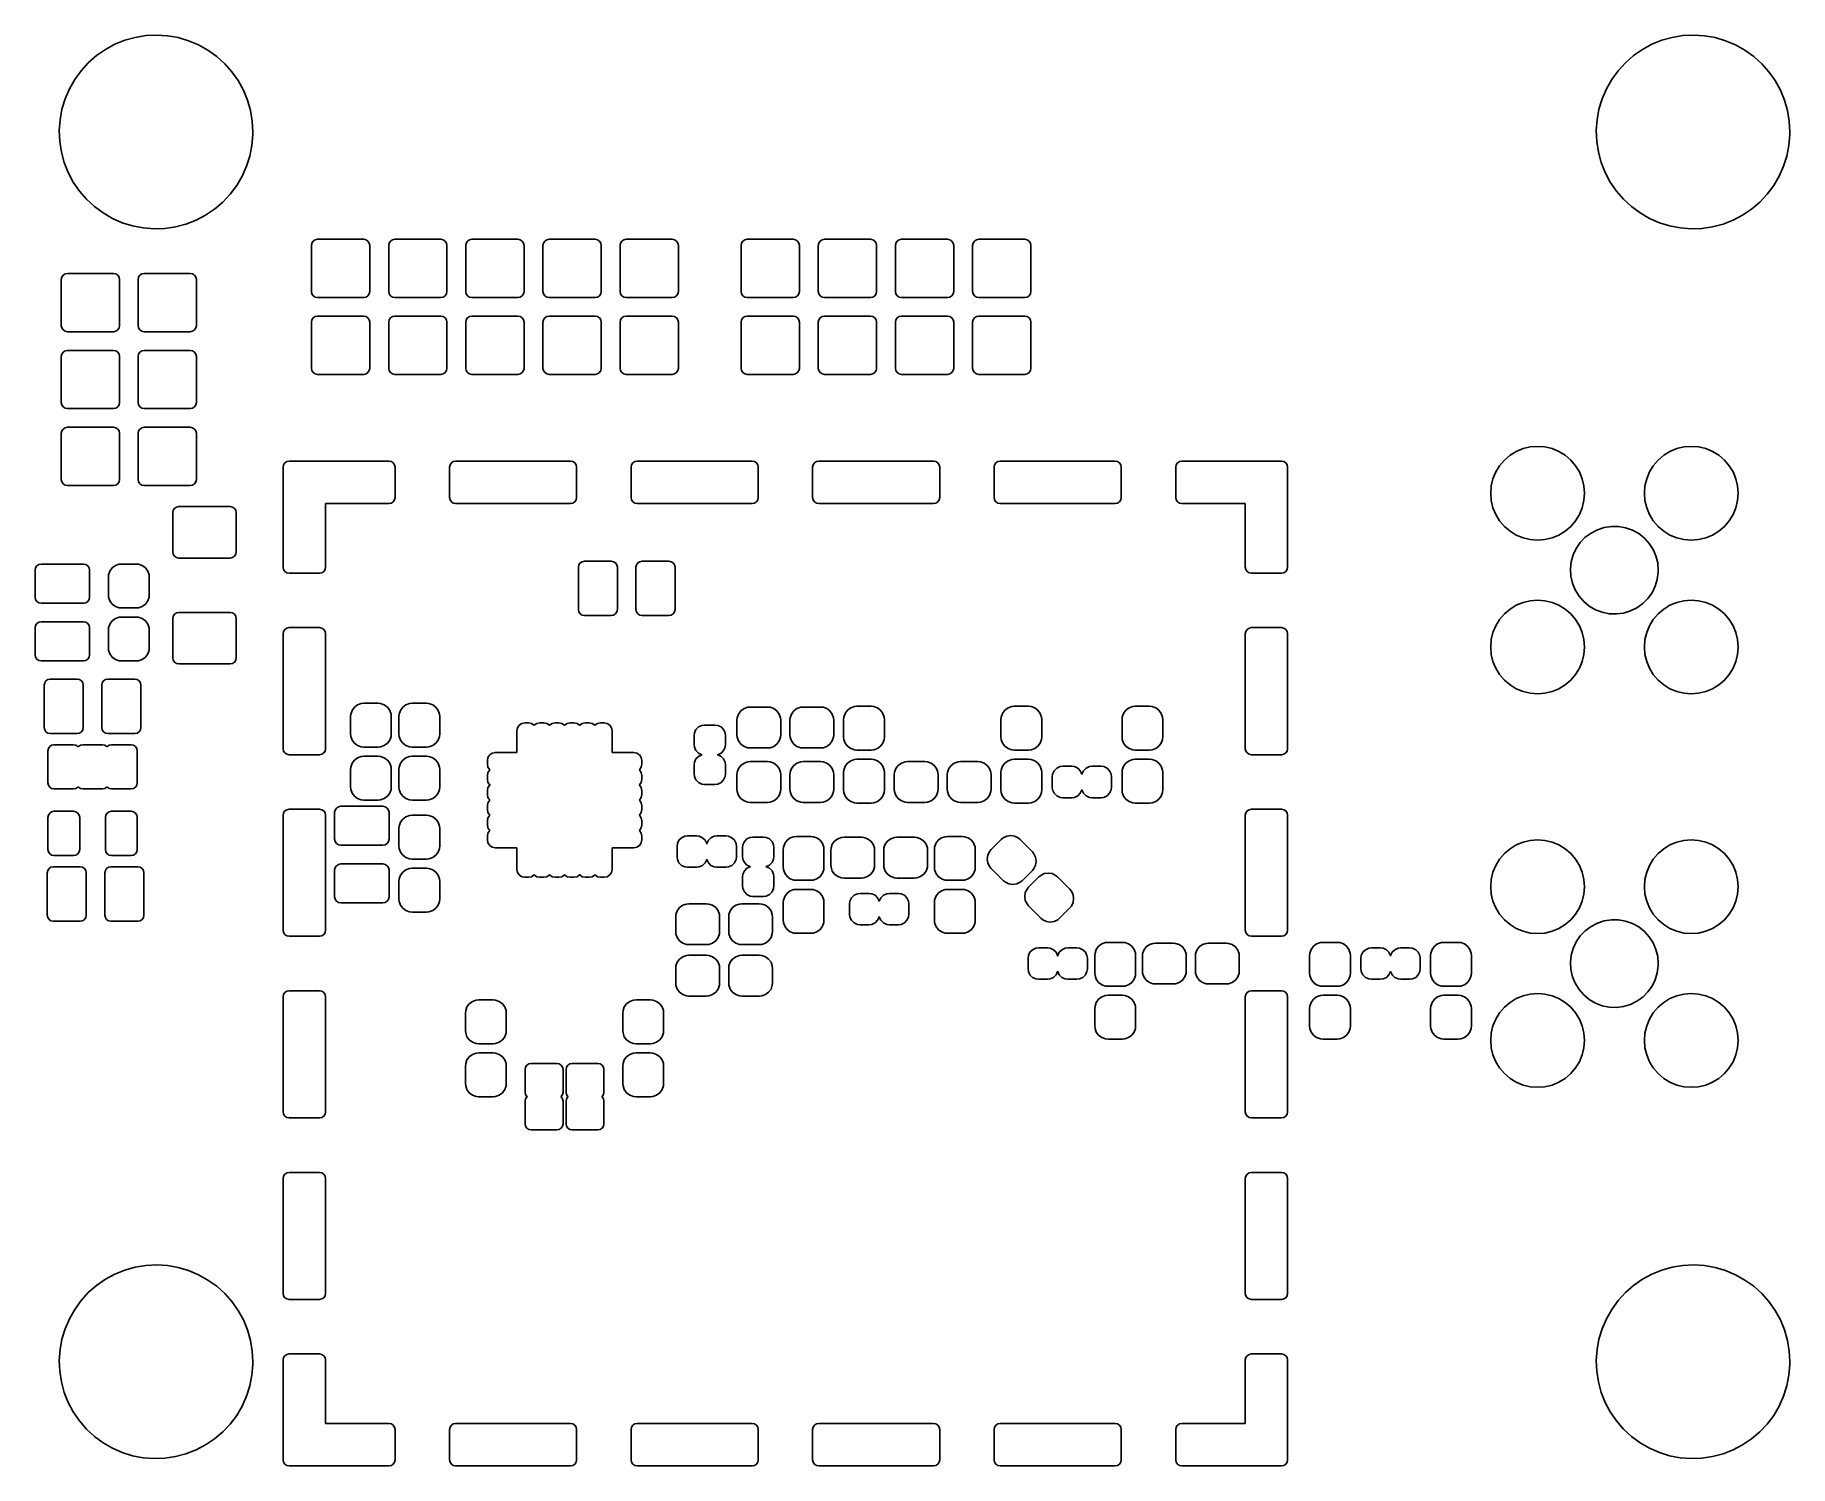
# Model space of a CAD drawing. Extents: x 5.34 to 7.63, y -5.04 to -3.17.
import ezdxf

# ---------------------------------------------------------------- set-up
doc = ezdxf.new("R2010")
doc.units = 0
doc.header["$MEASUREMENT"] = 0
doc.layers.add('BLACK', color=7, linetype='CONTINUOUS')

msp = doc.modelspace()

# ---------------------------------------------------------------- linework, layer by layer
at = {"layer": 'BLACK', "linetype": 'CONTINUOUS'}
for p, q in [((5.42244, -3.20072), (5.43399, -3.1927)), ((5.43399, -3.1927), (5.44636, -3.18601)), ((5.44636, -3.18601), (5.4594, -3.18074)), ((5.4594, -3.18074), (5.47295, -3.17695)), ((5.47295, -3.17695), (5.48683, -3.17471)), ((5.48683, -3.17471), (5.50088, -3.17402)), ((5.50088, -3.17402), (5.51492, -3.1749)), ((5.51492, -3.1749), (5.52877, -3.17734)), ((5.52877, -3.17734), (5.54226, -3.18132)), ((5.54226, -3.18132), (5.55523, -3.18677)), ((5.55523, -3.18677), (5.56751, -3.19363)), ((5.56751, -3.19363), (5.57894, -3.20182)), ((7.42244, -3.20072), (7.43399, -3.1927)), ((7.43399, -3.1927), (7.44636, -3.18601)), ((7.44636, -3.18601), (7.4594, -3.18074)), ((7.4594, -3.18074), (7.47295, -3.17695)), ((7.47295, -3.17695), (7.48683, -3.17471)), ((7.48683, -3.17471), (7.50088, -3.17402)), ((7.50088, -3.17402), (7.51492, -3.1749)), ((7.51492, -3.1749), (7.52877, -3.17734)), ((7.52877, -3.17734), (7.54226, -3.18132)), ((7.54226, -3.18132), (7.55523, -3.18677)), ((7.55523, -3.18677), (7.56751, -3.19363)), ((7.56751, -3.19363), (7.57894, -3.20182)), ((5.40237, -3.22037), (5.41185, -3.20999)), ((5.41185, -3.20999), (5.42244, -3.20072)), ((5.57894, -3.20182), (5.58939, -3.21123)), ((5.58939, -3.21123), (5.59873, -3.22175)), ((7.40237, -3.22037), (7.41185, -3.20999)), ((7.41185, -3.20999), (7.42244, -3.20072)), ((7.57894, -3.20182), (7.58939, -3.21123)), ((7.58939, -3.21123), (7.59873, -3.22175)), ((5.38715, -3.24398), (5.3941, -3.23175)), ((5.3941, -3.23175), (5.40237, -3.22037)), ((5.59873, -3.22175), (5.60684, -3.23324)), ((5.60684, -3.23324), (5.61362, -3.24556)), ((7.38715, -3.24398), (7.3941, -3.23175)), ((7.3941, -3.23175), (7.40237, -3.22037)), ((7.59873, -3.22175), (7.60684, -3.23324)), ((7.60684, -3.23324), (7.61362, -3.24556)), ((5.37755, -3.27038), (5.38161, -3.25691)), ((5.38161, -3.25691), (5.38715, -3.24398)), ((5.61362, -3.24556), (5.61898, -3.25857)), ((5.61898, -3.25857), (5.62285, -3.27209)), ((7.37755, -3.27038), (7.38161, -3.25691)), ((7.38161, -3.25691), (7.38715, -3.24398)), ((7.61362, -3.24556), (7.61898, -3.25857)), ((7.61898, -3.25857), (7.62285, -3.27209)), ((5.37403, -3.29824), (5.37501, -3.28421)), ((5.37501, -3.28421), (5.37755, -3.27038)), ((5.62285, -3.27209), (5.6252, -3.28596)), ((5.6252, -3.28596), (5.62598, -3.3)), ((7.37403, -3.29824), (7.37501, -3.28421)), ((7.37501, -3.28421), (7.37755, -3.27038)), ((7.62285, -3.27209), (7.6252, -3.28596)), ((7.6252, -3.28596), (7.62598, -3.3)), ((5.37462, -3.31229), (5.37403, -3.29824)), ((5.62594, -3.30352), (5.62476, -3.31753)), ((5.62598, -3.3), (5.62594, -3.30352)), ((7.37462, -3.31229), (7.37403, -3.29824)), ((7.62594, -3.30352), (7.62476, -3.31753)), ((7.62598, -3.3), (7.62594, -3.30352)), ((5.37677, -3.32619), (5.37462, -3.31229)), ((5.38046, -3.33977), (5.37677, -3.32619)), ((5.62203, -3.33133), (5.61777, -3.34474)), ((5.62476, -3.31753), (5.62203, -3.33133)), ((7.37677, -3.32619), (7.37462, -3.31229)), ((7.38046, -3.33977), (7.37677, -3.32619)), ((7.62203, -3.33133), (7.61777, -3.34474)), ((7.62476, -3.31753), (7.62203, -3.33133)), ((5.38563, -3.35284), (5.38046, -3.33977)), ((5.39224, -3.36526), (5.38563, -3.35284)), ((5.61777, -3.34474), (5.61205, -3.35759)), ((7.38563, -3.35284), (7.38046, -3.33977)), ((7.39224, -3.36526), (7.38563, -3.35284)), ((7.61777, -3.34474), (7.61205, -3.35759)), ((5.40018, -3.37687), (5.39224, -3.36526)), ((5.40937, -3.38752), (5.40018, -3.37687)), ((5.60493, -3.36972), (5.59651, -3.38098)), ((5.61205, -3.35759), (5.60493, -3.36972)), ((7.40018, -3.37687), (7.39224, -3.36526)), ((7.40937, -3.38752), (7.40018, -3.37687)), ((7.60493, -3.36972), (7.59651, -3.38098)), ((7.61205, -3.35759), (7.60493, -3.36972)), ((5.41969, -3.39707), (5.40937, -3.38752)), ((5.43102, -3.40542), (5.41969, -3.39707)), ((5.57617, -3.40035), (5.56451, -3.40822)), ((5.58688, -3.39123), (5.57617, -3.40035)), ((5.59651, -3.38098), (5.58688, -3.39123)), ((7.41969, -3.39707), (7.40937, -3.38752)), ((7.43102, -3.40542), (7.41969, -3.39707)), ((7.57617, -3.40035), (7.56451, -3.40822)), ((7.58688, -3.39123), (7.57617, -3.40035)), ((7.59651, -3.38098), (7.58688, -3.39123)), ((5.4432, -3.41245), (5.43102, -3.40542)), ((5.45609, -3.41808), (5.4432, -3.41245)), ((5.46952, -3.42224), (5.45609, -3.41808)), ((5.48334, -3.42488), (5.46952, -3.42224)), ((5.49736, -3.42596), (5.48334, -3.42488)), ((5.52533, -3.42341), (5.51142, -3.42547)), ((5.53893, -3.41982), (5.52533, -3.42341)), ((5.55204, -3.41473), (5.53893, -3.41982)), ((5.56451, -3.40822), (5.55204, -3.41473)), ((7.4432, -3.41245), (7.43102, -3.40542)), ((7.45609, -3.41808), (7.4432, -3.41245)), ((7.46952, -3.42224), (7.45609, -3.41808)), ((7.48334, -3.42488), (7.46952, -3.42224)), ((7.49736, -3.42596), (7.48334, -3.42488)), ((7.52533, -3.42341), (7.51142, -3.42547)), ((7.53893, -3.41982), (7.52533, -3.42341)), ((7.55204, -3.41473), (7.53893, -3.41982)), ((7.56451, -3.40822), (7.55204, -3.41473)), ((5.51142, -3.42547), (5.49736, -3.42596)), ((5.70228, -3.44756), (5.70288, -3.44455)), ((5.70228, -3.50756), (5.70228, -3.44756)), ((5.70288, -3.44455), (5.70459, -3.44199)), ((5.70459, -3.44199), (5.70714, -3.44028)), ((5.70714, -3.44028), (5.71016, -3.43969)), ((5.71016, -3.43969), (5.77016, -3.43969)), ((5.77016, -3.43969), (5.77317, -3.44028)), ((5.77317, -3.44028), (5.77573, -3.44199)), ((5.77573, -3.44199), (5.77743, -3.44455)), ((5.77743, -3.44455), (5.77803, -3.44756)), ((5.77803, -3.44756), (5.77803, -3.50756)), ((5.80268, -3.44756), (5.80328, -3.44455)), ((5.80268, -3.50756), (5.80268, -3.44756)), ((5.80328, -3.44455), (5.80498, -3.44199)), ((5.80498, -3.44199), (5.80754, -3.44028)), ((5.80754, -3.44028), (5.81055, -3.43969)), ((5.81055, -3.43969), (5.87055, -3.43969)), ((5.87055, -3.43969), (5.87356, -3.44028)), ((5.87356, -3.44028), (5.87612, -3.44199)), ((5.87612, -3.44199), (5.87783, -3.44455)), ((5.87783, -3.44455), (5.87843, -3.44756)), ((5.87843, -3.44756), (5.87843, -3.50756)), ((5.90307, -3.44756), (5.90367, -3.44455)), ((5.90307, -3.50756), (5.90307, -3.44756)), ((5.90367, -3.44455), (5.90538, -3.44199)), ((5.90538, -3.44199), (5.90793, -3.44028)), ((5.90793, -3.44028), (5.91094, -3.43969)), ((5.91094, -3.43969), (5.97094, -3.43969)), ((5.97094, -3.43969), (5.97396, -3.44028)), ((5.97396, -3.44028), (5.97651, -3.44199)), ((5.97651, -3.44199), (5.97822, -3.44455)), ((5.97822, -3.44455), (5.97882, -3.44756)), ((5.97882, -3.44756), (5.97882, -3.50756)), ((6.00346, -3.44756), (6.00406, -3.44455)), ((6.00346, -3.50756), (6.00346, -3.44756)), ((6.00406, -3.44455), (6.00577, -3.44199)), ((6.00577, -3.44199), (6.00833, -3.44028)), ((6.00833, -3.44028), (6.01134, -3.43969)), ((6.01134, -3.43969), (6.07134, -3.43969)), ((6.07134, -3.43969), (6.07435, -3.44028)), ((6.07435, -3.44028), (6.07691, -3.44199)), ((6.07691, -3.44199), (6.07861, -3.44455)), ((6.07861, -3.44455), (6.07921, -3.44756)), ((6.07921, -3.44756), (6.07921, -3.50756)), ((6.10386, -3.44756), (6.10446, -3.44455)), ((6.10386, -3.50756), (6.10386, -3.44756)), ((6.10446, -3.44455), (6.10616, -3.44199)), ((6.10616, -3.44199), (6.10872, -3.44028)), ((6.10872, -3.44028), (6.11173, -3.43969)), ((6.11173, -3.43969), (6.17173, -3.43969)), ((6.17173, -3.43969), (6.17475, -3.44028)), ((6.17475, -3.44028), (6.1773, -3.44199)), ((6.1773, -3.44199), (6.17901, -3.44455)), ((6.17901, -3.44455), (6.17961, -3.44756)), ((6.17961, -3.44756), (6.17961, -3.50756)), ((6.26134, -3.44756), (6.26194, -3.44455)), ((6.26134, -3.50756), (6.26134, -3.44756)), ((6.26194, -3.44455), (6.26364, -3.44199)), ((6.26364, -3.44199), (6.2662, -3.44028)), ((6.2662, -3.44028), (6.26921, -3.43969)), ((6.26921, -3.43969), (6.32921, -3.43969)), ((6.32921, -3.43969), (6.33223, -3.44028)), ((6.33223, -3.44028), (6.33478, -3.44199)), ((6.33478, -3.44199), (6.33649, -3.44455)), ((6.33649, -3.44455), (6.33709, -3.44756)), ((6.33709, -3.44756), (6.33709, -3.50756)), ((6.36173, -3.44756), (6.36233, -3.44455)), ((6.36173, -3.50756), (6.36173, -3.44756)), ((6.36233, -3.44455), (6.36404, -3.44199)), ((6.36404, -3.44199), (6.36659, -3.44028)), ((6.36659, -3.44028), (6.36961, -3.43969)), ((6.36961, -3.43969), (6.42961, -3.43969)), ((6.42961, -3.43969), (6.43262, -3.44028)), ((6.43262, -3.44028), (6.43517, -3.44199)), ((6.43517, -3.44199), (6.43688, -3.44455)), ((6.43688, -3.44455), (6.43748, -3.44756)), ((6.43748, -3.44756), (6.43748, -3.50756)), ((6.46213, -3.44756), (6.46273, -3.44455)), ((6.46213, -3.50756), (6.46213, -3.44756)), ((6.46273, -3.44455), (6.46443, -3.44199)), ((6.46443, -3.44199), (6.46699, -3.44028)), ((6.46699, -3.44028), (6.47, -3.43969)), ((6.47, -3.43969), (6.53, -3.43969)), ((6.53, -3.43969), (6.53301, -3.44028)), ((6.53301, -3.44028), (6.53557, -3.44199)), ((6.53557, -3.44199), (6.53727, -3.44455)), ((6.53727, -3.44455), (6.53787, -3.44756)), ((6.53787, -3.44756), (6.53787, -3.50756)), ((6.56252, -3.44756), (6.56312, -3.44455)), ((6.56252, -3.50756), (6.56252, -3.44756)), ((6.56312, -3.44455), (6.56483, -3.44199)), ((6.56483, -3.44199), (6.56738, -3.44028)), ((6.56738, -3.44028), (6.57039, -3.43969)), ((6.57039, -3.43969), (6.63039, -3.43969)), ((6.63039, -3.43969), (6.63341, -3.44028)), ((6.63341, -3.44028), (6.63596, -3.44199)), ((6.63596, -3.44199), (6.63767, -3.44455)), ((6.63767, -3.44455), (6.63827, -3.44756)), ((6.63827, -3.44756), (6.63827, -3.50756)), ((7.51142, -3.42547), (7.49736, -3.42596)), ((5.37669, -3.49205), (5.37729, -3.48903)), ((5.37669, -3.55205), (5.37669, -3.49205)), ((5.37729, -3.48903), (5.379, -3.48648)), ((5.379, -3.48648), (5.38155, -3.48477)), ((5.38155, -3.48477), (5.38457, -3.48417)), ((5.38457, -3.48417), (5.44457, -3.48417)), ((5.44457, -3.48417), (5.44758, -3.48477)), ((5.44758, -3.48477), (5.45013, -3.48648)), ((5.45013, -3.48648), (5.45184, -3.48903)), ((5.45184, -3.48903), (5.45244, -3.49205)), ((5.45244, -3.49205), (5.45244, -3.55205)), ((5.47669, -3.49205), (5.47729, -3.48903)), ((5.47669, -3.55205), (5.47669, -3.49205)), ((5.47729, -3.48903), (5.479, -3.48648)), ((5.479, -3.48648), (5.48155, -3.48477)), ((5.48155, -3.48477), (5.48457, -3.48417)), ((5.48457, -3.48417), (5.54457, -3.48417)), ((5.54457, -3.48417), (5.54758, -3.48477)), ((5.54758, -3.48477), (5.55013, -3.48648)), ((5.55013, -3.48648), (5.55184, -3.48903)), ((5.55184, -3.48903), (5.55244, -3.49205)), ((5.55244, -3.49205), (5.55244, -3.55205)), ((5.70288, -3.51057), (5.70228, -3.50756)), ((5.70459, -3.51313), (5.70288, -3.51057)), ((5.70714, -3.51483), (5.70459, -3.51313)), ((5.71016, -3.51543), (5.70714, -3.51483)), ((5.77016, -3.51543), (5.71016, -3.51543)), ((5.77317, -3.51483), (5.77016, -3.51543)), ((5.77573, -3.51313), (5.77317, -3.51483)), ((5.77743, -3.51057), (5.77573, -3.51313)), ((5.77803, -3.50756), (5.77743, -3.51057)), ((5.80328, -3.51057), (5.80268, -3.50756)), ((5.80498, -3.51313), (5.80328, -3.51057)), ((5.80754, -3.51483), (5.80498, -3.51313)), ((5.81055, -3.51543), (5.80754, -3.51483)), ((5.87055, -3.51543), (5.81055, -3.51543)), ((5.87356, -3.51483), (5.87055, -3.51543)), ((5.87612, -3.51313), (5.87356, -3.51483)), ((5.87783, -3.51057), (5.87612, -3.51313)), ((5.87843, -3.50756), (5.87783, -3.51057)), ((5.90367, -3.51057), (5.90307, -3.50756)), ((5.90538, -3.51313), (5.90367, -3.51057)), ((5.90793, -3.51483), (5.90538, -3.51313)), ((5.91094, -3.51543), (5.90793, -3.51483)), ((5.97094, -3.51543), (5.91094, -3.51543)), ((5.97396, -3.51483), (5.97094, -3.51543)), ((5.97651, -3.51313), (5.97396, -3.51483)), ((5.97822, -3.51057), (5.97651, -3.51313)), ((5.97882, -3.50756), (5.97822, -3.51057)), ((6.00406, -3.51057), (6.00346, -3.50756)), ((6.00577, -3.51313), (6.00406, -3.51057)), ((6.00833, -3.51483), (6.00577, -3.51313)), ((6.01134, -3.51543), (6.00833, -3.51483)), ((6.07134, -3.51543), (6.01134, -3.51543)), ((6.07435, -3.51483), (6.07134, -3.51543)), ((6.07691, -3.51313), (6.07435, -3.51483)), ((6.07861, -3.51057), (6.07691, -3.51313)), ((6.07921, -3.50756), (6.07861, -3.51057)), ((6.10446, -3.51057), (6.10386, -3.50756)), ((6.10616, -3.51313), (6.10446, -3.51057)), ((6.10872, -3.51483), (6.10616, -3.51313)), ((6.11173, -3.51543), (6.10872, -3.51483)), ((6.17173, -3.51543), (6.11173, -3.51543)), ((6.17475, -3.51483), (6.17173, -3.51543)), ((6.1773, -3.51313), (6.17475, -3.51483)), ((6.17901, -3.51057), (6.1773, -3.51313)), ((6.17961, -3.50756), (6.17901, -3.51057)), ((6.26194, -3.51057), (6.26134, -3.50756)), ((6.26364, -3.51313), (6.26194, -3.51057)), ((6.2662, -3.51483), (6.26364, -3.51313)), ((6.26921, -3.51543), (6.2662, -3.51483)), ((6.32921, -3.51543), (6.26921, -3.51543)), ((6.33223, -3.51483), (6.32921, -3.51543)), ((6.33478, -3.51313), (6.33223, -3.51483)), ((6.33649, -3.51057), (6.33478, -3.51313)), ((6.33709, -3.50756), (6.33649, -3.51057)), ((6.36233, -3.51057), (6.36173, -3.50756)), ((6.36404, -3.51313), (6.36233, -3.51057)), ((6.36659, -3.51483), (6.36404, -3.51313)), ((6.36961, -3.51543), (6.36659, -3.51483)), ((6.42961, -3.51543), (6.36961, -3.51543)), ((6.43262, -3.51483), (6.42961, -3.51543)), ((6.43517, -3.51313), (6.43262, -3.51483)), ((6.43688, -3.51057), (6.43517, -3.51313)), ((6.43748, -3.50756), (6.43688, -3.51057)), ((6.46273, -3.51057), (6.46213, -3.50756)), ((6.46443, -3.51313), (6.46273, -3.51057)), ((6.46699, -3.51483), (6.46443, -3.51313)), ((6.47, -3.51543), (6.46699, -3.51483)), ((6.53, -3.51543), (6.47, -3.51543)), ((6.53301, -3.51483), (6.53, -3.51543)), ((6.53557, -3.51313), (6.53301, -3.51483)), ((6.53727, -3.51057), (6.53557, -3.51313)), ((6.53787, -3.50756), (6.53727, -3.51057)), ((6.56312, -3.51057), (6.56252, -3.50756)), ((6.56483, -3.51313), (6.56312, -3.51057)), ((6.56738, -3.51483), (6.56483, -3.51313)), ((6.57039, -3.51543), (6.56738, -3.51483)), ((6.63039, -3.51543), (6.57039, -3.51543)), ((6.63341, -3.51483), (6.63039, -3.51543)), ((6.63596, -3.51313), (6.63341, -3.51483)), ((6.63767, -3.51057), (6.63596, -3.51313)), ((6.63827, -3.50756), (6.63767, -3.51057)), ((5.37729, -3.55506), (5.37669, -3.55205)), ((5.379, -3.55761), (5.37729, -3.55506)), ((5.38155, -3.55932), (5.379, -3.55761)), ((5.38457, -3.55992), (5.38155, -3.55932)), ((5.44457, -3.55992), (5.38457, -3.55992)), ((5.44758, -3.55932), (5.44457, -3.55992)), ((5.45013, -3.55761), (5.44758, -3.55932)), ((5.45184, -3.55506), (5.45013, -3.55761)), ((5.45244, -3.55205), (5.45184, -3.55506)), ((5.47729, -3.55506), (5.47669, -3.55205)), ((5.479, -3.55761), (5.47729, -3.55506)), ((5.48155, -3.55932), (5.479, -3.55761)), ((5.48457, -3.55992), (5.48155, -3.55932)), ((5.54457, -3.55992), (5.48457, -3.55992)), ((5.54758, -3.55932), (5.54457, -3.55992)), ((5.55013, -3.55761), (5.54758, -3.55932)), ((5.55184, -3.55506), (5.55013, -3.55761)), ((5.55244, -3.55205), (5.55184, -3.55506)), ((5.70228, -3.54756), (5.70288, -3.54455)), ((5.70228, -3.60756), (5.70228, -3.54756)), ((5.70288, -3.54455), (5.70459, -3.54199)), ((5.70459, -3.54199), (5.70714, -3.54028)), ((5.70714, -3.54028), (5.71016, -3.53969)), ((5.71016, -3.53969), (5.77016, -3.53969)), ((5.77016, -3.53969), (5.77317, -3.54028)), ((5.77317, -3.54028), (5.77573, -3.54199)), ((5.77573, -3.54199), (5.77743, -3.54455)), ((5.77743, -3.54455), (5.77803, -3.54756)), ((5.77803, -3.54756), (5.77803, -3.60756)), ((5.80268, -3.54756), (5.80328, -3.54455)), ((5.80268, -3.60756), (5.80268, -3.54756)), ((5.80328, -3.54455), (5.80498, -3.54199)), ((5.80498, -3.54199), (5.80754, -3.54028)), ((5.80754, -3.54028), (5.81055, -3.53969)), ((5.81055, -3.53969), (5.87055, -3.53969)), ((5.87055, -3.53969), (5.87356, -3.54028)), ((5.87356, -3.54028), (5.87612, -3.54199)), ((5.87612, -3.54199), (5.87783, -3.54455)), ((5.87783, -3.54455), (5.87843, -3.54756)), ((5.87843, -3.54756), (5.87843, -3.60756)), ((5.90307, -3.54756), (5.90367, -3.54455)), ((5.90307, -3.60756), (5.90307, -3.54756)), ((5.90367, -3.54455), (5.90538, -3.54199)), ((5.90538, -3.54199), (5.90793, -3.54028)), ((5.90793, -3.54028), (5.91094, -3.53969)), ((5.91094, -3.53969), (5.97094, -3.53969)), ((5.97094, -3.53969), (5.97396, -3.54028)), ((5.97396, -3.54028), (5.97651, -3.54199)), ((5.97651, -3.54199), (5.97822, -3.54455)), ((5.97822, -3.54455), (5.97882, -3.54756)), ((5.97882, -3.54756), (5.97882, -3.60756)), ((6.00346, -3.54756), (6.00406, -3.54455)), ((6.00346, -3.60756), (6.00346, -3.54756)), ((6.00406, -3.54455), (6.00577, -3.54199)), ((6.00577, -3.54199), (6.00833, -3.54028)), ((6.00833, -3.54028), (6.01134, -3.53969)), ((6.01134, -3.53969), (6.07134, -3.53969)), ((6.07134, -3.53969), (6.07435, -3.54028)), ((6.07435, -3.54028), (6.07691, -3.54199)), ((6.07691, -3.54199), (6.07861, -3.54455)), ((6.07861, -3.54455), (6.07921, -3.54756)), ((6.07921, -3.54756), (6.07921, -3.60756)), ((6.10386, -3.54756), (6.10446, -3.54455)), ((6.10386, -3.60756), (6.10386, -3.54756)), ((6.10446, -3.54455), (6.10616, -3.54199)), ((6.10616, -3.54199), (6.10872, -3.54028)), ((6.10872, -3.54028), (6.11173, -3.53969)), ((6.11173, -3.53969), (6.17173, -3.53969)), ((6.17173, -3.53969), (6.17475, -3.54028)), ((6.17475, -3.54028), (6.1773, -3.54199)), ((6.1773, -3.54199), (6.17901, -3.54455)), ((6.17901, -3.54455), (6.17961, -3.54756)), ((6.17961, -3.54756), (6.17961, -3.60756)), ((6.26134, -3.54756), (6.26194, -3.54455)), ((6.26134, -3.60756), (6.26134, -3.54756)), ((6.26194, -3.54455), (6.26364, -3.54199)), ((6.26364, -3.54199), (6.2662, -3.54028)), ((6.2662, -3.54028), (6.26921, -3.53969)), ((6.26921, -3.53969), (6.32921, -3.53969)), ((6.32921, -3.53969), (6.33223, -3.54028)), ((6.33223, -3.54028), (6.33478, -3.54199)), ((6.33478, -3.54199), (6.33649, -3.54455)), ((6.33649, -3.54455), (6.33709, -3.54756)), ((6.33709, -3.54756), (6.33709, -3.60756)), ((6.36173, -3.54756), (6.36233, -3.54455)), ((6.36173, -3.60756), (6.36173, -3.54756)), ((6.36233, -3.54455), (6.36404, -3.54199)), ((6.36404, -3.54199), (6.36659, -3.54028)), ((6.36659, -3.54028), (6.36961, -3.53969)), ((6.36961, -3.53969), (6.42961, -3.53969)), ((6.42961, -3.53969), (6.43262, -3.54028)), ((6.43262, -3.54028), (6.43517, -3.54199)), ((6.43517, -3.54199), (6.43688, -3.54455)), ((6.43688, -3.54455), (6.43748, -3.54756)), ((6.43748, -3.54756), (6.43748, -3.60756)), ((6.46213, -3.54756), (6.46273, -3.54455)), ((6.46213, -3.60756), (6.46213, -3.54756)), ((6.46273, -3.54455), (6.46443, -3.54199)), ((6.46443, -3.54199), (6.46699, -3.54028)), ((6.46699, -3.54028), (6.47, -3.53969)), ((6.47, -3.53969), (6.53, -3.53969)), ((6.53, -3.53969), (6.53301, -3.54028)), ((6.53301, -3.54028), (6.53557, -3.54199)), ((6.53557, -3.54199), (6.53727, -3.54455)), ((6.53727, -3.54455), (6.53787, -3.54756)), ((6.53787, -3.54756), (6.53787, -3.60756)), ((6.56252, -3.54756), (6.56312, -3.54455)), ((6.56252, -3.60756), (6.56252, -3.54756)), ((6.56312, -3.54455), (6.56483, -3.54199)), ((6.56483, -3.54199), (6.56738, -3.54028)), ((6.56738, -3.54028), (6.57039, -3.53969)), ((6.57039, -3.53969), (6.63039, -3.53969)), ((6.63039, -3.53969), (6.63341, -3.54028)), ((6.63341, -3.54028), (6.63596, -3.54199)), ((6.63596, -3.54199), (6.63767, -3.54455)), ((6.63767, -3.54455), (6.63827, -3.54756)), ((6.63827, -3.54756), (6.63827, -3.60756)), ((5.379, -3.58648), (5.38155, -3.58477)), ((5.38155, -3.58477), (5.38457, -3.58417)), ((5.38457, -3.58417), (5.44457, -3.58417)), ((5.44457, -3.58417), (5.44758, -3.58477)), ((5.44758, -3.58477), (5.45013, -3.58648)), ((5.479, -3.58648), (5.48155, -3.58477)), ((5.48155, -3.58477), (5.48457, -3.58417)), ((5.48457, -3.58417), (5.54457, -3.58417)), ((5.54457, -3.58417), (5.54758, -3.58477)), ((5.54758, -3.58477), (5.55013, -3.58648)), ((5.37669, -3.59205), (5.37729, -3.58903)), ((5.37669, -3.65205), (5.37669, -3.59205)), ((5.37729, -3.58903), (5.379, -3.58648)), ((5.45013, -3.58648), (5.45184, -3.58903)), ((5.45184, -3.58903), (5.45244, -3.59205)), ((5.45244, -3.59205), (5.45244, -3.65205)), ((5.47669, -3.59205), (5.47729, -3.58903)), ((5.47669, -3.65205), (5.47669, -3.59205)), ((5.47729, -3.58903), (5.479, -3.58648)), ((5.55013, -3.58648), (5.55184, -3.58903)), ((5.55184, -3.58903), (5.55244, -3.59205)), ((5.55244, -3.59205), (5.55244, -3.65205)), ((5.70288, -3.61057), (5.70228, -3.60756)), ((5.77803, -3.60756), (5.77743, -3.61057)), ((5.80328, -3.61057), (5.80268, -3.60756)), ((5.87843, -3.60756), (5.87783, -3.61057)), ((5.90367, -3.61057), (5.90307, -3.60756)), ((5.97882, -3.60756), (5.97822, -3.61057)), ((6.00406, -3.61057), (6.00346, -3.60756)), ((6.07921, -3.60756), (6.07861, -3.61057)), ((6.10446, -3.61057), (6.10386, -3.60756)), ((6.17961, -3.60756), (6.17901, -3.61057)), ((6.26194, -3.61057), (6.26134, -3.60756)), ((6.33709, -3.60756), (6.33649, -3.61057)), ((6.36233, -3.61057), (6.36173, -3.60756)), ((6.43748, -3.60756), (6.43688, -3.61057)), ((6.46273, -3.61057), (6.46213, -3.60756)), ((6.53787, -3.60756), (6.53727, -3.61057)), ((6.56312, -3.61057), (6.56252, -3.60756)), ((6.63827, -3.60756), (6.63767, -3.61057)), ((5.70459, -3.61313), (5.70288, -3.61057)), ((5.70714, -3.61483), (5.70459, -3.61313)), ((5.71016, -3.61543), (5.70714, -3.61483)), ((5.77016, -3.61543), (5.71016, -3.61543)), ((5.77317, -3.61483), (5.77016, -3.61543)), ((5.77573, -3.61313), (5.77317, -3.61483)), ((5.77743, -3.61057), (5.77573, -3.61313)), ((5.80498, -3.61313), (5.80328, -3.61057)), ((5.80754, -3.61483), (5.80498, -3.61313)), ((5.81055, -3.61543), (5.80754, -3.61483)), ((5.87055, -3.61543), (5.81055, -3.61543)), ((5.87356, -3.61483), (5.87055, -3.61543)), ((5.87612, -3.61313), (5.87356, -3.61483)), ((5.87783, -3.61057), (5.87612, -3.61313)), ((5.90538, -3.61313), (5.90367, -3.61057)), ((5.90793, -3.61483), (5.90538, -3.61313)), ((5.91094, -3.61543), (5.90793, -3.61483)), ((5.97094, -3.61543), (5.91094, -3.61543)), ((5.97396, -3.61483), (5.97094, -3.61543)), ((5.97651, -3.61313), (5.97396, -3.61483)), ((5.97822, -3.61057), (5.97651, -3.61313)), ((6.00577, -3.61313), (6.00406, -3.61057)), ((6.00833, -3.61483), (6.00577, -3.61313)), ((6.01134, -3.61543), (6.00833, -3.61483)), ((6.07134, -3.61543), (6.01134, -3.61543)), ((6.07435, -3.61483), (6.07134, -3.61543)), ((6.07691, -3.61313), (6.07435, -3.61483)), ((6.07861, -3.61057), (6.07691, -3.61313)), ((6.10616, -3.61313), (6.10446, -3.61057)), ((6.10872, -3.61483), (6.10616, -3.61313)), ((6.11173, -3.61543), (6.10872, -3.61483)), ((6.17173, -3.61543), (6.11173, -3.61543)), ((6.17475, -3.61483), (6.17173, -3.61543)), ((6.1773, -3.61313), (6.17475, -3.61483)), ((6.17901, -3.61057), (6.1773, -3.61313)), ((6.26364, -3.61313), (6.26194, -3.61057)), ((6.2662, -3.61483), (6.26364, -3.61313)), ((6.26921, -3.61543), (6.2662, -3.61483)), ((6.32921, -3.61543), (6.26921, -3.61543)), ((6.33223, -3.61483), (6.32921, -3.61543)), ((6.33478, -3.61313), (6.33223, -3.61483)), ((6.33649, -3.61057), (6.33478, -3.61313)), ((6.36404, -3.61313), (6.36233, -3.61057)), ((6.36659, -3.61483), (6.36404, -3.61313)), ((6.36961, -3.61543), (6.36659, -3.61483)), ((6.42961, -3.61543), (6.36961, -3.61543)), ((6.43262, -3.61483), (6.42961, -3.61543)), ((6.43517, -3.61313), (6.43262, -3.61483)), ((6.43688, -3.61057), (6.43517, -3.61313)), ((6.46443, -3.61313), (6.46273, -3.61057)), ((6.46699, -3.61483), (6.46443, -3.61313)), ((6.47, -3.61543), (6.46699, -3.61483)), ((6.53, -3.61543), (6.47, -3.61543)), ((6.53301, -3.61483), (6.53, -3.61543)), ((6.53557, -3.61313), (6.53301, -3.61483)), ((6.53727, -3.61057), (6.53557, -3.61313)), ((6.56483, -3.61313), (6.56312, -3.61057)), ((6.56738, -3.61483), (6.56483, -3.61313)), ((6.57039, -3.61543), (6.56738, -3.61483)), ((6.63039, -3.61543), (6.57039, -3.61543)), ((6.63341, -3.61483), (6.63039, -3.61543)), ((6.63596, -3.61313), (6.63341, -3.61483)), ((6.63767, -3.61057), (6.63596, -3.61313)), ((5.37729, -3.65506), (5.37669, -3.65205)), ((5.45244, -3.65205), (5.45184, -3.65506)), ((5.47729, -3.65506), (5.47669, -3.65205)), ((5.55244, -3.65205), (5.55184, -3.65506)), ((5.379, -3.65761), (5.37729, -3.65506)), ((5.38155, -3.65932), (5.379, -3.65761)), ((5.38457, -3.65992), (5.38155, -3.65932)), ((5.44457, -3.65992), (5.38457, -3.65992)), ((5.44758, -3.65932), (5.44457, -3.65992)), ((5.45013, -3.65761), (5.44758, -3.65932)), ((5.45184, -3.65506), (5.45013, -3.65761)), ((5.479, -3.65761), (5.47729, -3.65506)), ((5.48155, -3.65932), (5.479, -3.65761)), ((5.48457, -3.65992), (5.48155, -3.65932)), ((5.54457, -3.65992), (5.48457, -3.65992)), ((5.54758, -3.65932), (5.54457, -3.65992)), ((5.55013, -3.65761), (5.54758, -3.65932)), ((5.55184, -3.65506), (5.55013, -3.65761)), ((5.37669, -3.69205), (5.37729, -3.68903)), ((5.37669, -3.75205), (5.37669, -3.69205)), ((5.37729, -3.68903), (5.379, -3.68648)), ((5.379, -3.68648), (5.38155, -3.68477)), ((5.38155, -3.68477), (5.38457, -3.68417)), ((5.38457, -3.68417), (5.44457, -3.68417)), ((5.44457, -3.68417), (5.44758, -3.68477)), ((5.44758, -3.68477), (5.45013, -3.68648)), ((5.45013, -3.68648), (5.45184, -3.68903)), ((5.45184, -3.68903), (5.45244, -3.69205)), ((5.45244, -3.69205), (5.45244, -3.75205)), ((5.47669, -3.69205), (5.47729, -3.68903)), ((5.47669, -3.75205), (5.47669, -3.69205)), ((5.47729, -3.68903), (5.479, -3.68648)), ((5.479, -3.68648), (5.48155, -3.68477)), ((5.48155, -3.68477), (5.48457, -3.68417)), ((5.48457, -3.68417), (5.54457, -3.68417)), ((5.54457, -3.68417), (5.54758, -3.68477)), ((5.54758, -3.68477), (5.55013, -3.68648)), ((5.55013, -3.68648), (5.55184, -3.68903)), ((5.55184, -3.68903), (5.55244, -3.69205)), ((5.55244, -3.69205), (5.55244, -3.75205)), ((7.25449, -3.72693), (7.26177, -3.72071)), ((7.26177, -3.72071), (7.26993, -3.71571)), ((7.26993, -3.71571), (7.27878, -3.71204)), ((7.27878, -3.71204), (7.28809, -3.70981)), ((7.28809, -3.70981), (7.29764, -3.70906)), ((7.29764, -3.70906), (7.30718, -3.70981)), ((7.30718, -3.70981), (7.3165, -3.71204)), ((7.3165, -3.71204), (7.32534, -3.71571)), ((7.32534, -3.71571), (7.33351, -3.72071)), ((7.33351, -3.72071), (7.34079, -3.72693)), ((7.45449, -3.72693), (7.46177, -3.72071)), ((7.46177, -3.72071), (7.46993, -3.71571)), ((7.46993, -3.71571), (7.47878, -3.71204)), ((7.47878, -3.71204), (7.48809, -3.70981)), ((7.48809, -3.70981), (7.49764, -3.70906)), ((7.49764, -3.70906), (7.50718, -3.70981)), ((7.50718, -3.70981), (7.5165, -3.71204)), ((7.5165, -3.71204), (7.52534, -3.71571)), ((7.52534, -3.71571), (7.53351, -3.72071)), ((7.53351, -3.72071), (7.54079, -3.72693)), ((5.66535, -3.73622), (5.66595, -3.73321)), ((5.66535, -3.86614), (5.66535, -3.73622)), ((5.66595, -3.73321), (5.66766, -3.73065)), ((5.66766, -3.73065), (5.67022, -3.72895)), ((5.67022, -3.72895), (5.67323, -3.72835)), ((5.67323, -3.72835), (5.7126, -3.72835)), ((5.7126, -3.72835), (5.7126, -3.72835)), ((5.7126, -3.72835), (5.80315, -3.72835)), ((5.80315, -3.72835), (5.80616, -3.72895)), ((5.80616, -3.72895), (5.80872, -3.73065)), ((5.80872, -3.73065), (5.81042, -3.73321)), ((5.81042, -3.73321), (5.81102, -3.73622)), ((5.81102, -3.73622), (5.81102, -3.77559)), ((5.88189, -3.73622), (5.88249, -3.73321)), ((5.88189, -3.77559), (5.88189, -3.73622)), ((5.88249, -3.73321), (5.8842, -3.73065)), ((5.8842, -3.73065), (5.88675, -3.72895)), ((5.88675, -3.72895), (5.88976, -3.72835)), ((5.88976, -3.72835), (6.03937, -3.72835)), ((6.03937, -3.72835), (6.04238, -3.72895)), ((6.04238, -3.72895), (6.04494, -3.73065)), ((6.04494, -3.73065), (6.04664, -3.73321)), ((6.04664, -3.73321), (6.04724, -3.73622)), ((6.04724, -3.73622), (6.04724, -3.77559)), ((6.11811, -3.73622), (6.11871, -3.73321)), ((6.11811, -3.77559), (6.11811, -3.73622)), ((6.11871, -3.73321), (6.12042, -3.73065)), ((6.12042, -3.73065), (6.12297, -3.72895)), ((6.12297, -3.72895), (6.12598, -3.72835)), ((6.12598, -3.72835), (6.27559, -3.72835)), ((6.27559, -3.72835), (6.2786, -3.72895)), ((6.2786, -3.72895), (6.28116, -3.73065)), ((6.28116, -3.73065), (6.28287, -3.73321)), ((6.28287, -3.73321), (6.28346, -3.73622)), ((6.28346, -3.73622), (6.28346, -3.77559)), ((6.35433, -3.73622), (6.35493, -3.73321)), ((6.35433, -3.77559), (6.35433, -3.73622)), ((6.35493, -3.73321), (6.35664, -3.73065)), ((6.35664, -3.73065), (6.35919, -3.72895)), ((6.35919, -3.72895), (6.3622, -3.72835)), ((6.3622, -3.72835), (6.51181, -3.72835)), ((6.51181, -3.72835), (6.51482, -3.72895)), ((6.51482, -3.72895), (6.51738, -3.73065)), ((6.51738, -3.73065), (6.51909, -3.73321)), ((6.51909, -3.73321), (6.51968, -3.73622)), ((6.51968, -3.73622), (6.51968, -3.77559)), ((6.59055, -3.73622), (6.59115, -3.73321)), ((6.59055, -3.77559), (6.59055, -3.73622)), ((6.59115, -3.73321), (6.59286, -3.73065)), ((6.59286, -3.73065), (6.59541, -3.72895)), ((6.59541, -3.72895), (6.59843, -3.72835)), ((6.59843, -3.72835), (6.74803, -3.72835)), ((6.74803, -3.72835), (6.75104, -3.72895)), ((6.75104, -3.72895), (6.7536, -3.73065)), ((6.7536, -3.73065), (6.75531, -3.73321)), ((6.75531, -3.73321), (6.75591, -3.73622)), ((6.75591, -3.73622), (6.75591, -3.77559)), ((6.82677, -3.73622), (6.82737, -3.73321)), ((6.82677, -3.77559), (6.82677, -3.73622)), ((6.82737, -3.73321), (6.82908, -3.73065)), ((6.82908, -3.73065), (6.83163, -3.72895)), ((6.83163, -3.72895), (6.83465, -3.72835)), ((6.83465, -3.72835), (6.96457, -3.72835)), ((6.96457, -3.72835), (6.96758, -3.72895)), ((6.96758, -3.72895), (6.97013, -3.73065)), ((6.97013, -3.73065), (6.97184, -3.73321)), ((6.97184, -3.73321), (6.97244, -3.73622)), ((6.97244, -3.73622), (6.97244, -3.77559)), ((7.2396, -3.75122), (7.24327, -3.74237)), ((7.24327, -3.74237), (7.24827, -3.73421)), ((7.24827, -3.73421), (7.25449, -3.72693)), ((7.34079, -3.72693), (7.34701, -3.73421)), ((7.34701, -3.73421), (7.35201, -3.74237)), ((7.35201, -3.74237), (7.35567, -3.75122)), ((7.4396, -3.75122), (7.44327, -3.74237)), ((7.44327, -3.74237), (7.44827, -3.73421)), ((7.44827, -3.73421), (7.45449, -3.72693)), ((7.54079, -3.72693), (7.54701, -3.73421)), ((7.54701, -3.73421), (7.55201, -3.74237)), ((7.55201, -3.74237), (7.55567, -3.75122)), ((5.37729, -3.75506), (5.37669, -3.75205)), ((5.379, -3.75761), (5.37729, -3.75506)), ((5.38155, -3.75932), (5.379, -3.75761)), ((5.38457, -3.75992), (5.38155, -3.75932)), ((5.44457, -3.75992), (5.38457, -3.75992)), ((5.44758, -3.75932), (5.44457, -3.75992)), ((5.45013, -3.75761), (5.44758, -3.75932)), ((5.45184, -3.75506), (5.45013, -3.75761)), ((5.45244, -3.75205), (5.45184, -3.75506)), ((5.47729, -3.75506), (5.47669, -3.75205)), ((5.479, -3.75761), (5.47729, -3.75506)), ((5.48155, -3.75932), (5.479, -3.75761)), ((5.48457, -3.75992), (5.48155, -3.75932)), ((5.54457, -3.75992), (5.48457, -3.75992)), ((5.54758, -3.75932), (5.54457, -3.75992)), ((5.55013, -3.75761), (5.54758, -3.75932)), ((5.55184, -3.75506), (5.55013, -3.75761)), ((5.55244, -3.75205), (5.55184, -3.75506)), ((7.23661, -3.77008), (7.23737, -3.76053)), ((7.23737, -3.76053), (7.2396, -3.75122)), ((7.35567, -3.75122), (7.35791, -3.76053)), ((7.35791, -3.76053), (7.35866, -3.77008)), ((7.43661, -3.77008), (7.43737, -3.76053)), ((7.43737, -3.76053), (7.4396, -3.75122)), ((7.55567, -3.75122), (7.55791, -3.76053)), ((7.55791, -3.76053), (7.55866, -3.77008)), ((5.52225, -3.79226), (5.52396, -3.78971)), ((5.52396, -3.78971), (5.52651, -3.788)), ((5.52651, -3.788), (5.52953, -3.7874)), ((5.52953, -3.7874), (5.59646, -3.7874)), ((5.59646, -3.7874), (5.59947, -3.788)), ((5.59947, -3.788), (5.60202, -3.78971)), ((5.60202, -3.78971), (5.60373, -3.79226)), ((5.80315, -3.78346), (5.72047, -3.78346)), ((5.72047, -3.78346), (5.72047, -3.86614)), ((5.80616, -3.78287), (5.80315, -3.78346)), ((5.80872, -3.78116), (5.80616, -3.78287)), ((5.81042, -3.7786), (5.80872, -3.78116)), ((5.81102, -3.77559), (5.81042, -3.7786)), ((5.88249, -3.7786), (5.88189, -3.77559)), ((5.8842, -3.78116), (5.88249, -3.7786)), ((5.88675, -3.78287), (5.8842, -3.78116)), ((5.88976, -3.78346), (5.88675, -3.78287)), ((6.03937, -3.78346), (5.88976, -3.78346)), ((6.04238, -3.78287), (6.03937, -3.78346)), ((6.04494, -3.78116), (6.04238, -3.78287)), ((6.04664, -3.7786), (6.04494, -3.78116)), ((6.04724, -3.77559), (6.04664, -3.7786)), ((6.11871, -3.7786), (6.11811, -3.77559)), ((6.12042, -3.78116), (6.11871, -3.7786)), ((6.12297, -3.78287), (6.12042, -3.78116)), ((6.12598, -3.78346), (6.12297, -3.78287)), ((6.27559, -3.78346), (6.12598, -3.78346)), ((6.2786, -3.78287), (6.27559, -3.78346)), ((6.28116, -3.78116), (6.2786, -3.78287)), ((6.28287, -3.7786), (6.28116, -3.78116)), ((6.28346, -3.77559), (6.28287, -3.7786)), ((6.35493, -3.7786), (6.35433, -3.77559)), ((6.35664, -3.78116), (6.35493, -3.7786)), ((6.35919, -3.78287), (6.35664, -3.78116)), ((6.3622, -3.78346), (6.35919, -3.78287)), ((6.51181, -3.78346), (6.3622, -3.78346)), ((6.51482, -3.78287), (6.51181, -3.78346)), ((6.51738, -3.78116), (6.51482, -3.78287)), ((6.51909, -3.7786), (6.51738, -3.78116)), ((6.51968, -3.77559), (6.51909, -3.7786)), ((6.59115, -3.7786), (6.59055, -3.77559)), ((6.59286, -3.78116), (6.59115, -3.7786)), ((6.59541, -3.78287), (6.59286, -3.78116)), ((6.59843, -3.78346), (6.59541, -3.78287)), ((6.74803, -3.78346), (6.59843, -3.78346)), ((6.75104, -3.78287), (6.74803, -3.78346)), ((6.7536, -3.78116), (6.75104, -3.78287)), ((6.75531, -3.7786), (6.7536, -3.78116)), ((6.75591, -3.77559), (6.75531, -3.7786)), ((6.82737, -3.7786), (6.82677, -3.77559)), ((6.82908, -3.78116), (6.82737, -3.7786)), ((6.83163, -3.78287), (6.82908, -3.78116)), ((6.83465, -3.78346), (6.83163, -3.78287)), ((6.91732, -3.78346), (6.83465, -3.78346)), ((6.91732, -3.86614), (6.91732, -3.78346)), ((6.97244, -3.77559), (6.97244, -3.77559)), ((6.97244, -3.77559), (6.97244, -3.86614)), ((7.23737, -3.77962), (7.23661, -3.77008)), ((7.2396, -3.78894), (7.23737, -3.77962)), ((7.24327, -3.79778), (7.2396, -3.78894)), ((7.35567, -3.78894), (7.35201, -3.79778)), ((7.35791, -3.77962), (7.35567, -3.78894)), ((7.35866, -3.77008), (7.35791, -3.77962)), ((7.43737, -3.77962), (7.43661, -3.77008)), ((7.4396, -3.78894), (7.43737, -3.77962)), ((7.44327, -3.79778), (7.4396, -3.78894)), ((7.55567, -3.78894), (7.55201, -3.79778)), ((7.55791, -3.77962), (7.55567, -3.78894)), ((7.55866, -3.77008), (7.55791, -3.77962)), ((5.52165, -3.79528), (5.52225, -3.79226)), ((5.52165, -3.84646), (5.52165, -3.79528)), ((5.60373, -3.79226), (5.60433, -3.79528)), ((5.60433, -3.79528), (5.60433, -3.84646)), ((7.24827, -3.80595), (7.24327, -3.79778)), ((7.25449, -3.81323), (7.24827, -3.80595)), ((7.26177, -3.81945), (7.25449, -3.81323)), ((7.34079, -3.81323), (7.33351, -3.81945)), ((7.34701, -3.80595), (7.34079, -3.81323)), ((7.35201, -3.79778), (7.34701, -3.80595)), ((7.38441, -3.81455), (7.39366, -3.81313)), ((7.39366, -3.81313), (7.40301, -3.81325)), ((7.40301, -3.81325), (7.41222, -3.81489)), ((7.44827, -3.80595), (7.44327, -3.79778)), ((7.45449, -3.81323), (7.44827, -3.80595)), ((7.46177, -3.81945), (7.45449, -3.81323)), ((7.54079, -3.81323), (7.53351, -3.81945)), ((7.54701, -3.80595), (7.54079, -3.81323)), ((7.55201, -3.79778), (7.54701, -3.80595)), ((7.26993, -3.82445), (7.26177, -3.81945)), ((7.27878, -3.82812), (7.26993, -3.82445)), ((7.28809, -3.83035), (7.27878, -3.82812)), ((7.29764, -3.8311), (7.28809, -3.83035)), ((7.30718, -3.83035), (7.29764, -3.8311)), ((7.3165, -3.82812), (7.30718, -3.83035)), ((7.32534, -3.82445), (7.3165, -3.82812)), ((7.33351, -3.81945), (7.32534, -3.82445)), ((7.348, -3.84188), (7.35327, -3.83415)), ((7.35327, -3.83415), (7.35974, -3.82739)), ((7.35974, -3.82739), (7.36722, -3.82177)), ((7.36722, -3.82177), (7.37552, -3.81745)), ((7.37552, -3.81745), (7.38441, -3.81455)), ((7.41222, -3.81489), (7.42104, -3.81801)), ((7.42104, -3.81801), (7.42923, -3.82253)), ((7.42923, -3.82253), (7.43657, -3.82833)), ((7.43657, -3.82833), (7.44287, -3.83525)), ((7.44287, -3.83525), (7.44795, -3.8431)), ((7.46993, -3.82445), (7.46177, -3.81945)), ((7.47878, -3.82812), (7.46993, -3.82445)), ((7.48809, -3.83035), (7.47878, -3.82812)), ((7.49764, -3.8311), (7.48809, -3.83035)), ((7.50718, -3.83035), (7.49764, -3.8311)), ((7.5165, -3.82812), (7.50718, -3.83035)), ((7.52534, -3.82445), (7.5165, -3.82812)), ((7.53351, -3.81945), (7.52534, -3.82445)), ((5.52225, -3.84947), (5.52165, -3.84646)), ((5.52396, -3.85202), (5.52225, -3.84947)), ((5.52651, -3.85373), (5.52396, -3.85202)), ((5.52953, -3.85433), (5.52651, -3.85373)), ((5.59646, -3.85433), (5.52953, -3.85433)), ((5.59947, -3.85373), (5.59646, -3.85433)), ((5.60202, -3.85202), (5.59947, -3.85373)), ((5.60373, -3.84947), (5.60202, -3.85202)), ((5.60433, -3.84646), (5.60373, -3.84947)), ((6.05435, -3.85908), (6.05736, -3.85848)), ((6.05736, -3.85848), (6.09236, -3.85848)), ((6.09236, -3.85848), (6.09538, -3.85908)), ((6.12935, -3.85908), (6.13236, -3.85848)), ((6.13236, -3.85848), (6.16736, -3.85848)), ((6.16736, -3.85848), (6.17038, -3.85908)), ((7.34156, -3.85938), (7.34406, -3.85037)), ((7.34406, -3.85037), (7.348, -3.84188)), ((7.44795, -3.8431), (7.45168, -3.85168)), ((7.45168, -3.85168), (7.45396, -3.86076)), ((5.34258, -3.8702), (5.34318, -3.86718)), ((5.34258, -3.9052), (5.34258, -3.8702)), ((5.34318, -3.86718), (5.34488, -3.86463)), ((5.34488, -3.86463), (5.34744, -3.86292)), ((5.34744, -3.86292), (5.35045, -3.86232)), ((5.35045, -3.86232), (5.40545, -3.86232)), ((5.40545, -3.86232), (5.40847, -3.86292)), ((5.40847, -3.86292), (5.41102, -3.86463)), ((5.41102, -3.86463), (5.41273, -3.86718)), ((5.41273, -3.86718), (5.41333, -3.8702)), ((5.41333, -3.8702), (5.41333, -3.9052)), ((5.43799, -3.87943), (5.4383, -3.8762)), ((5.43799, -3.90207), (5.43799, -3.87943)), ((5.4383, -3.8762), (5.43999, -3.87137)), ((5.43999, -3.87137), (5.44304, -3.86725)), ((5.44304, -3.86725), (5.44716, -3.86421)), ((5.44716, -3.86421), (5.45199, -3.86251)), ((5.45199, -3.86251), (5.45522, -3.8622)), ((5.45522, -3.8622), (5.47392, -3.8622)), ((5.47392, -3.8622), (5.47714, -3.86251)), ((5.47714, -3.86251), (5.48198, -3.86421)), ((5.48198, -3.86421), (5.4861, -3.86725)), ((5.4861, -3.86725), (5.48914, -3.87137)), ((5.48914, -3.87137), (5.49084, -3.8762)), ((5.49084, -3.8762), (5.49114, -3.87943)), ((5.49114, -3.87943), (5.49114, -3.90207)), ((5.66595, -3.86915), (5.66535, -3.86614)), ((5.66766, -3.87171), (5.66595, -3.86915)), ((5.67022, -3.87342), (5.66766, -3.87171)), ((5.67323, -3.87402), (5.67022, -3.87342)), ((5.7126, -3.87402), (5.67323, -3.87402)), ((5.71561, -3.87342), (5.7126, -3.87402)), ((5.71817, -3.87171), (5.71561, -3.87342)), ((5.71987, -3.86915), (5.71817, -3.87171)), ((5.72047, -3.86614), (5.71987, -3.86915)), ((6.04949, -3.86636), (6.05009, -3.86335)), ((6.04949, -3.92136), (6.04949, -3.86636)), ((6.05009, -3.86335), (6.05179, -3.86079)), ((6.05179, -3.86079), (6.05435, -3.85908)), ((6.09538, -3.85908), (6.09793, -3.86079)), ((6.09793, -3.86079), (6.09964, -3.86335)), ((6.09964, -3.86335), (6.10024, -3.86636)), ((6.10024, -3.86636), (6.10024, -3.92136)), ((6.12449, -3.86636), (6.12509, -3.86335)), ((6.12449, -3.92136), (6.12449, -3.86636)), ((6.12509, -3.86335), (6.12679, -3.86079)), ((6.12679, -3.86079), (6.12935, -3.85908)), ((6.17038, -3.85908), (6.17293, -3.86079)), ((6.17293, -3.86079), (6.17464, -3.86335)), ((6.17464, -3.86335), (6.17524, -3.86636)), ((6.17524, -3.86636), (6.17524, -3.92136)), ((6.91792, -3.86915), (6.91732, -3.86614)), ((6.91963, -3.87171), (6.91792, -3.86915)), ((6.92218, -3.87342), (6.91963, -3.87171)), ((6.9252, -3.87402), (6.92218, -3.87342)), ((6.96457, -3.87402), (6.9252, -3.87402)), ((6.96758, -3.87342), (6.96457, -3.87402)), ((6.97013, -3.87171), (6.96758, -3.87342)), ((6.97184, -3.86915), (6.97013, -3.87171)), ((6.97244, -3.86614), (6.97184, -3.86915)), ((7.34057, -3.86868), (7.34156, -3.85938)), ((7.34111, -3.87802), (7.34057, -3.86868)), ((7.34316, -3.88715), (7.34111, -3.87802)), ((7.45466, -3.87287), (7.45344, -3.88214)), ((7.45396, -3.86076), (7.45472, -3.87008)), ((7.45472, -3.87008), (7.45466, -3.87287)), ((5.4383, -3.90529), (5.43799, -3.90207)), ((5.49114, -3.90207), (5.49084, -3.90529)), ((7.34668, -3.89582), (7.34316, -3.88715)), ((7.35157, -3.90379), (7.34668, -3.89582)), ((7.3577, -3.91087), (7.35157, -3.90379)), ((7.44657, -3.89948), (7.44111, -3.90708)), ((7.45072, -3.89109), (7.44657, -3.89948)), ((7.45344, -3.88214), (7.45072, -3.89109)), ((5.34318, -3.90821), (5.34258, -3.9052)), ((5.34488, -3.91076), (5.34318, -3.90821)), ((5.34744, -3.91247), (5.34488, -3.91076)), ((5.35045, -3.91307), (5.34744, -3.91247)), ((5.40545, -3.91307), (5.35045, -3.91307)), ((5.40847, -3.91247), (5.40545, -3.91307)), ((5.41102, -3.91076), (5.40847, -3.91247)), ((5.41273, -3.90821), (5.41102, -3.91076)), ((5.41333, -3.9052), (5.41273, -3.90821)), ((5.43999, -3.91013), (5.4383, -3.90529)), ((5.44304, -3.91425), (5.43999, -3.91013)), ((5.44716, -3.91729), (5.44304, -3.91425)), ((5.45199, -3.91899), (5.44716, -3.91729)), ((5.45522, -3.91929), (5.45199, -3.91899)), ((5.47392, -3.91929), (5.45522, -3.91929)), ((5.47714, -3.91899), (5.47392, -3.91929)), ((5.48198, -3.91729), (5.47714, -3.91899)), ((5.4861, -3.91425), (5.48198, -3.91729)), ((5.48914, -3.91013), (5.4861, -3.91425)), ((5.49084, -3.90529), (5.48914, -3.91013)), ((5.52396, -3.9275), (5.52651, -3.9258)), ((5.52651, -3.9258), (5.52953, -3.9252)), ((5.52953, -3.9252), (5.59646, -3.9252)), ((5.59646, -3.9252), (5.59947, -3.9258)), ((5.59947, -3.9258), (5.60202, -3.9275)), ((6.05009, -3.92437), (6.04949, -3.92136)), ((6.05179, -3.92693), (6.05009, -3.92437)), ((6.05435, -3.92863), (6.05179, -3.92693)), ((6.09793, -3.92693), (6.09538, -3.92863)), ((6.09964, -3.92437), (6.09793, -3.92693)), ((6.10024, -3.92136), (6.09964, -3.92437)), ((6.12509, -3.92437), (6.12449, -3.92136)), ((6.12679, -3.92693), (6.12509, -3.92437)), ((6.12935, -3.92863), (6.12679, -3.92693)), ((6.17293, -3.92693), (6.17038, -3.92863)), ((6.17464, -3.92437), (6.17293, -3.92693)), ((6.17524, -3.92136), (6.17464, -3.92437)), ((7.24827, -3.93421), (7.25449, -3.92693)), ((7.25449, -3.92693), (7.26177, -3.92071)), ((7.26177, -3.92071), (7.26993, -3.91571)), ((7.26993, -3.91571), (7.27878, -3.91204)), ((7.27878, -3.91204), (7.28809, -3.90981)), ((7.28809, -3.90981), (7.29764, -3.90906)), ((7.29764, -3.90906), (7.30718, -3.90981)), ((7.30718, -3.90981), (7.3165, -3.91204)), ((7.3165, -3.91204), (7.32534, -3.91571)), ((7.32534, -3.91571), (7.33351, -3.92071)), ((7.33351, -3.92071), (7.34079, -3.92693)), ((7.34079, -3.92693), (7.34701, -3.93421)), ((7.36489, -3.91684), (7.3577, -3.91087)), ((7.37297, -3.92156), (7.36489, -3.91684)), ((7.38171, -3.9249), (7.37297, -3.92156)), ((7.39088, -3.92676), (7.38171, -3.9249)), ((7.40023, -3.92711), (7.39088, -3.92676)), ((7.40951, -3.92592), (7.40023, -3.92711)), ((7.41847, -3.92323), (7.40951, -3.92592)), ((7.42687, -3.91911), (7.41847, -3.92323)), ((7.43448, -3.91368), (7.42687, -3.91911)), ((7.44111, -3.90708), (7.43448, -3.91368)), ((7.44827, -3.93421), (7.45449, -3.92693)), ((7.45449, -3.92693), (7.46177, -3.92071)), ((7.46177, -3.92071), (7.46993, -3.91571)), ((7.46993, -3.91571), (7.47878, -3.91204)), ((7.47878, -3.91204), (7.48809, -3.90981)), ((7.48809, -3.90981), (7.49764, -3.90906)), ((7.49764, -3.90906), (7.50718, -3.90981)), ((7.50718, -3.90981), (7.5165, -3.91204)), ((7.5165, -3.91204), (7.52534, -3.91571)), ((7.52534, -3.91571), (7.53351, -3.92071)), ((7.53351, -3.92071), (7.54079, -3.92693)), ((7.54079, -3.92693), (7.54701, -3.93421)), ((5.34258, -3.9452), (5.34318, -3.94218)), ((5.34258, -3.9802), (5.34258, -3.9452)), ((5.34318, -3.94218), (5.34488, -3.93963)), ((5.34488, -3.93963), (5.34744, -3.93792)), ((5.34744, -3.93792), (5.35045, -3.93732)), ((5.35045, -3.93732), (5.40545, -3.93732)), ((5.40545, -3.93732), (5.40847, -3.93792)), ((5.40847, -3.93792), (5.41102, -3.93963)), ((5.41102, -3.93963), (5.41273, -3.94218)), ((5.41273, -3.94218), (5.41333, -3.9452)), ((5.41333, -3.9452), (5.41333, -3.9802)), ((5.43799, -3.94833), (5.4383, -3.9451)), ((5.43799, -3.97096), (5.43799, -3.94833)), ((5.4383, -3.9451), (5.43999, -3.94027)), ((5.43999, -3.94027), (5.44304, -3.93615)), ((5.44304, -3.93615), (5.44716, -3.9331)), ((5.44716, -3.9331), (5.45199, -3.93141)), ((5.45199, -3.93141), (5.45522, -3.9311)), ((5.45522, -3.9311), (5.47392, -3.9311)), ((5.47392, -3.9311), (5.47714, -3.93141)), ((5.47714, -3.93141), (5.48198, -3.9331)), ((5.48198, -3.9331), (5.4861, -3.93615)), ((5.4861, -3.93615), (5.48914, -3.94027)), ((5.48914, -3.94027), (5.49084, -3.9451)), ((5.49084, -3.9451), (5.49114, -3.94833)), ((5.49114, -3.94833), (5.49114, -3.97096)), ((5.52165, -3.93307), (5.52225, -3.93006)), ((5.52165, -3.98425), (5.52165, -3.93307)), ((5.52225, -3.93006), (5.52396, -3.9275)), ((5.60202, -3.9275), (5.60373, -3.93006)), ((5.60373, -3.93006), (5.60433, -3.93307)), ((5.60433, -3.93307), (5.60433, -3.98425)), ((5.66535, -3.95276), (5.66595, -3.94974)), ((5.66595, -3.94974), (5.66766, -3.94719)), ((5.66766, -3.94719), (5.67022, -3.94548)), ((5.67022, -3.94548), (5.67323, -3.94488)), ((5.67323, -3.94488), (5.7126, -3.94488)), ((5.7126, -3.94488), (5.71561, -3.94548)), ((5.71561, -3.94548), (5.71817, -3.94719)), ((5.71817, -3.94719), (5.71987, -3.94974)), ((5.71987, -3.94974), (5.72047, -3.95276)), ((6.05736, -3.92923), (6.05435, -3.92863)), ((6.09236, -3.92923), (6.05736, -3.92923)), ((6.09538, -3.92863), (6.09236, -3.92923)), ((6.13236, -3.92923), (6.12935, -3.92863)), ((6.16736, -3.92923), (6.13236, -3.92923)), ((6.17038, -3.92863), (6.16736, -3.92923)), ((6.91732, -3.95276), (6.91792, -3.94974)), ((6.91792, -3.94974), (6.91963, -3.94719)), ((6.91963, -3.94719), (6.92218, -3.94548)), ((6.92218, -3.94548), (6.9252, -3.94488)), ((6.9252, -3.94488), (6.96457, -3.94488)), ((6.96457, -3.94488), (6.96758, -3.94548)), ((6.96758, -3.94548), (6.97013, -3.94719)), ((6.97013, -3.94719), (6.97184, -3.94974)), ((6.97184, -3.94974), (6.97244, -3.95276)), ((7.2396, -3.95122), (7.24327, -3.94237)), ((7.24327, -3.94237), (7.24827, -3.93421)), ((7.34701, -3.93421), (7.35201, -3.94237)), ((7.35201, -3.94237), (7.35567, -3.95122)), ((7.4396, -3.95122), (7.44327, -3.94237)), ((7.44327, -3.94237), (7.44827, -3.93421)), ((7.54701, -3.93421), (7.55201, -3.94237)), ((7.55201, -3.94237), (7.55567, -3.95122)), ((5.4383, -3.97419), (5.43799, -3.97096)), ((5.49114, -3.97096), (5.49084, -3.97419)), ((5.66535, -4.10236), (5.66535, -3.95276)), ((5.72047, -3.95276), (5.72047, -4.10236)), ((6.91732, -4.10236), (6.91732, -3.95276)), ((6.97244, -3.95276), (6.97244, -4.10236)), ((7.23661, -3.97008), (7.23737, -3.96053)), ((7.23737, -3.97962), (7.23661, -3.97008)), ((7.23737, -3.96053), (7.2396, -3.95122)), ((7.35567, -3.95122), (7.35791, -3.96053)), ((7.35791, -3.96053), (7.35866, -3.97008)), ((7.35866, -3.97008), (7.35791, -3.97962)), ((7.43661, -3.97008), (7.43737, -3.96053)), ((7.43737, -3.97962), (7.43661, -3.97008)), ((7.43737, -3.96053), (7.4396, -3.95122)), ((7.55567, -3.95122), (7.55791, -3.96053)), ((7.55791, -3.96053), (7.55866, -3.97008)), ((7.55866, -3.97008), (7.55791, -3.97962)), ((5.34318, -3.98321), (5.34258, -3.9802)), ((5.34488, -3.98576), (5.34318, -3.98321)), ((5.34744, -3.98747), (5.34488, -3.98576)), ((5.35045, -3.98807), (5.34744, -3.98747)), ((5.40545, -3.98807), (5.35045, -3.98807)), ((5.40847, -3.98747), (5.40545, -3.98807)), ((5.41102, -3.98576), (5.40847, -3.98747)), ((5.41273, -3.98321), (5.41102, -3.98576)), ((5.41333, -3.9802), (5.41273, -3.98321)), ((5.43999, -3.97902), (5.4383, -3.97419)), ((5.44304, -3.98314), (5.43999, -3.97902)), ((5.44716, -3.98619), (5.44304, -3.98314)), ((5.45199, -3.98788), (5.44716, -3.98619)), ((5.45522, -3.98819), (5.45199, -3.98788)), ((5.47392, -3.98819), (5.45522, -3.98819)), ((5.47714, -3.98788), (5.47392, -3.98819)), ((5.48198, -3.98619), (5.47714, -3.98788)), ((5.4861, -3.98314), (5.48198, -3.98619)), ((5.48914, -3.97902), (5.4861, -3.98314)), ((5.49084, -3.97419), (5.48914, -3.97902)), ((5.52225, -3.98727), (5.52165, -3.98425)), ((5.52396, -3.98982), (5.52225, -3.98727)), ((5.52651, -3.99153), (5.52396, -3.98982)), ((5.52953, -3.99213), (5.52651, -3.99153)), ((5.59646, -3.99213), (5.52953, -3.99213)), ((5.59947, -3.99153), (5.59646, -3.99213)), ((5.60202, -3.98982), (5.59947, -3.99153)), ((5.60373, -3.98727), (5.60202, -3.98982)), ((5.60433, -3.98425), (5.60373, -3.98727)), ((7.2396, -3.98894), (7.23737, -3.97962)), ((7.24327, -3.99778), (7.2396, -3.98894)), ((7.35567, -3.98894), (7.35201, -3.99778)), ((7.35791, -3.97962), (7.35567, -3.98894)), ((7.4396, -3.98894), (7.43737, -3.97962)), ((7.44327, -3.99778), (7.4396, -3.98894)), ((7.55567, -3.98894), (7.55201, -3.99778)), ((7.55791, -3.97962), (7.55567, -3.98894)), ((5.35445, -4.01974), (5.35505, -4.01673)), ((5.35505, -4.01673), (5.35676, -4.01418)), ((5.35676, -4.01418), (5.35931, -4.01247)), ((5.35931, -4.01247), (5.36232, -4.01187)), ((5.36232, -4.01187), (5.39732, -4.01187)), ((5.39732, -4.01187), (5.40034, -4.01247)), ((5.40034, -4.01247), (5.40289, -4.01418)), ((5.40289, -4.01418), (5.4046, -4.01673)), ((5.4046, -4.01673), (5.4052, -4.01974)), ((5.42945, -4.01974), (5.43005, -4.01673)), ((5.43005, -4.01673), (5.43176, -4.01418)), ((5.43176, -4.01418), (5.43431, -4.01247)), ((5.43431, -4.01247), (5.43732, -4.01187)), ((5.43732, -4.01187), (5.47232, -4.01187)), ((5.47232, -4.01187), (5.47534, -4.01247)), ((5.47534, -4.01247), (5.47789, -4.01418)), ((5.47789, -4.01418), (5.4796, -4.01673)), ((5.4796, -4.01673), (5.4802, -4.01974)), ((7.24827, -4.00595), (7.24327, -3.99778)), ((7.25449, -4.01323), (7.24827, -4.00595)), ((7.26177, -4.01945), (7.25449, -4.01323)), ((7.34079, -4.01323), (7.33351, -4.01945)), ((7.34701, -4.00595), (7.34079, -4.01323)), ((7.35201, -3.99778), (7.34701, -4.00595)), ((7.44827, -4.00595), (7.44327, -3.99778)), ((7.45449, -4.01323), (7.44827, -4.00595)), ((7.46177, -4.01945), (7.45449, -4.01323)), ((7.54079, -4.01323), (7.53351, -4.01945)), ((7.54701, -4.00595), (7.54079, -4.01323)), ((7.55201, -3.99778), (7.54701, -4.00595)), ((5.35445, -4.07474), (5.35445, -4.01974)), ((5.4052, -4.01974), (5.4052, -4.07474)), ((5.42945, -4.07474), (5.42945, -4.01974)), ((5.4802, -4.01974), (5.4802, -4.07474)), ((7.26993, -4.02445), (7.26177, -4.01945)), ((7.27878, -4.02812), (7.26993, -4.02445)), ((7.28809, -4.03035), (7.27878, -4.02812)), ((7.29764, -4.0311), (7.28809, -4.03035)), ((7.30718, -4.03035), (7.29764, -4.0311)), ((7.3165, -4.02812), (7.30718, -4.03035)), ((7.32534, -4.02445), (7.3165, -4.02812)), ((7.33351, -4.01945), (7.32534, -4.02445)), ((7.46993, -4.02445), (7.46177, -4.01945)), ((7.47878, -4.02812), (7.46993, -4.02445)), ((7.48809, -4.03035), (7.47878, -4.02812)), ((7.49764, -4.0311), (7.48809, -4.03035)), ((7.50718, -4.03035), (7.49764, -4.0311)), ((7.5165, -4.02812), (7.50718, -4.03035)), ((7.52534, -4.02445), (7.5165, -4.02812)), ((7.53351, -4.01945), (7.52534, -4.02445)), ((5.75295, -4.06053), (5.75326, -4.0573)), ((5.75295, -4.08317), (5.75295, -4.06053)), ((5.75326, -4.0573), (5.75495, -4.05247)), ((5.75495, -4.05247), (5.758, -4.04835)), ((5.758, -4.04835), (5.76212, -4.04531)), ((5.76212, -4.04531), (5.76695, -4.04361)), ((5.76695, -4.04361), (5.77018, -4.04331)), ((5.77018, -4.04331), (5.78888, -4.04331)), ((5.78888, -4.04331), (5.79211, -4.04361)), ((5.79211, -4.04361), (5.79694, -4.04531)), ((5.79694, -4.04531), (5.80106, -4.04835)), ((5.80106, -4.04835), (5.8041, -4.05247)), ((5.8041, -4.05247), (5.8058, -4.0573)), ((5.8058, -4.0573), (5.8061, -4.06053)), ((5.8061, -4.06053), (5.8061, -4.08317)), ((5.81594, -4.06053), (5.81625, -4.0573)), ((5.81594, -4.08317), (5.81594, -4.06053)), ((5.81625, -4.0573), (5.81795, -4.05247)), ((5.81795, -4.05247), (5.82099, -4.04835)), ((5.82099, -4.04835), (5.82511, -4.04531)), ((5.82511, -4.04531), (5.82994, -4.04361)), ((5.82994, -4.04361), (5.83317, -4.04331)), ((5.83317, -4.04331), (5.85187, -4.04331)), ((5.85187, -4.04331), (5.8551, -4.04361)), ((5.8551, -4.04361), (5.85993, -4.04531)), ((5.85993, -4.04531), (5.86405, -4.04835)), ((5.86405, -4.04835), (5.86709, -4.05247)), ((5.86709, -4.05247), (5.86879, -4.0573)), ((5.86879, -4.0573), (5.86909, -4.06053)), ((5.86909, -4.06053), (5.86909, -4.08317)), ((6.25591, -4.06545), (6.25621, -4.06223)), ((6.25621, -4.06223), (6.25791, -4.05739)), ((6.25791, -4.05739), (6.26095, -4.05327)), ((6.26095, -4.05327), (6.26507, -4.05023)), ((6.26507, -4.05023), (6.2699, -4.04853)), ((6.2699, -4.04853), (6.27313, -4.04823)), ((6.27313, -4.04823), (6.29577, -4.04823)), ((6.29577, -4.04823), (6.299, -4.04853)), ((6.299, -4.04853), (6.30383, -4.05023)), ((6.30383, -4.05023), (6.30795, -4.05327)), ((6.30795, -4.05327), (6.31099, -4.05739)), ((6.31099, -4.05739), (6.31269, -4.06223)), ((6.31269, -4.06223), (6.31299, -4.06545)), ((6.3248, -4.06545), (6.32511, -4.06223)), ((6.32511, -4.06223), (6.32681, -4.05739)), ((6.32681, -4.05739), (6.32985, -4.05327)), ((6.32985, -4.05327), (6.33397, -4.05023)), ((6.33397, -4.05023), (6.3388, -4.04853)), ((6.3388, -4.04853), (6.34203, -4.04823)), ((6.34203, -4.04823), (6.36467, -4.04823)), ((6.36467, -4.04823), (6.36789, -4.04853)), ((6.36789, -4.04853), (6.37273, -4.05023)), ((6.37273, -4.05023), (6.37684, -4.05327)), ((6.37684, -4.05327), (6.37989, -4.05739)), ((6.37989, -4.05739), (6.38158, -4.06223)), ((6.38158, -4.06223), (6.38189, -4.06545)), ((6.39469, -4.06447), (6.39499, -4.06124)), ((6.39499, -4.06124), (6.39669, -4.05641)), ((6.39669, -4.05641), (6.39973, -4.05229)), ((6.39973, -4.05229), (6.40385, -4.04925)), ((6.40385, -4.04925), (6.40868, -4.04755)), ((6.40868, -4.04755), (6.41191, -4.04724)), ((6.41191, -4.04724), (6.43061, -4.04724)), ((6.43061, -4.04724), (6.43384, -4.04755)), ((6.43384, -4.04755), (6.43867, -4.04925)), ((6.43867, -4.04925), (6.44279, -4.05229)), ((6.44279, -4.05229), (6.44583, -4.05641)), ((6.44583, -4.05641), (6.44753, -4.06124)), ((6.44753, -4.06124), (6.44783, -4.06447)), ((6.59941, -4.06447), (6.59971, -4.06124)), ((6.59971, -4.06124), (6.60141, -4.05641)), ((6.60141, -4.05641), (6.60445, -4.05229)), ((6.60445, -4.05229), (6.60857, -4.04925)), ((6.60857, -4.04925), (6.61341, -4.04755)), ((6.61341, -4.04755), (6.61663, -4.04724)), ((6.61663, -4.04724), (6.63533, -4.04724)), ((6.63533, -4.04724), (6.63856, -4.04755)), ((6.63856, -4.04755), (6.64339, -4.04925)), ((6.64339, -4.04925), (6.64751, -4.05229)), ((6.64751, -4.05229), (6.65056, -4.05641)), ((6.65056, -4.05641), (6.65225, -4.06124)), ((6.65225, -4.06124), (6.65256, -4.06447)), ((6.75689, -4.06447), (6.75719, -4.06124)), ((6.75719, -4.06124), (6.75889, -4.05641)), ((6.75889, -4.05641), (6.76193, -4.05229)), ((6.76193, -4.05229), (6.76605, -4.04925)), ((6.76605, -4.04925), (6.77089, -4.04755)), ((6.77089, -4.04755), (6.77411, -4.04724)), ((6.77411, -4.04724), (6.79281, -4.04724)), ((6.79281, -4.04724), (6.79604, -4.04755)), ((6.79604, -4.04755), (6.80087, -4.04925)), ((6.80087, -4.04925), (6.80499, -4.05229)), ((6.80499, -4.05229), (6.80804, -4.05641)), ((6.80804, -4.05641), (6.80973, -4.06124)), ((6.80973, -4.06124), (6.81004, -4.06447)), ((5.35505, -4.07776), (5.35445, -4.07474)), ((5.35676, -4.08031), (5.35505, -4.07776)), ((5.35931, -4.08202), (5.35676, -4.08031)), ((5.36232, -4.08262), (5.35931, -4.08202)), ((5.39732, -4.08262), (5.36232, -4.08262)), ((5.40034, -4.08202), (5.39732, -4.08262)), ((5.40289, -4.08031), (5.40034, -4.08202)), ((5.4046, -4.07776), (5.40289, -4.08031)), ((5.4052, -4.07474), (5.4046, -4.07776)), ((5.43005, -4.07776), (5.42945, -4.07474)), ((5.43176, -4.08031), (5.43005, -4.07776)), ((5.43431, -4.08202), (5.43176, -4.08031)), ((5.43732, -4.08262), (5.43431, -4.08202)), ((5.47232, -4.08262), (5.43732, -4.08262)), ((5.47534, -4.08202), (5.47232, -4.08262)), ((5.47789, -4.08031), (5.47534, -4.08202)), ((5.4796, -4.07776), (5.47789, -4.08031)), ((5.4802, -4.07474), (5.4796, -4.07776)), ((5.75326, -4.0864), (5.75295, -4.08317)), ((5.75495, -4.09123), (5.75326, -4.0864)), ((5.8058, -4.0864), (5.8041, -4.09123)), ((5.8061, -4.08317), (5.8058, -4.0864)), ((5.81625, -4.0864), (5.81594, -4.08317)), ((5.81795, -4.09123), (5.81625, -4.0864)), ((5.86879, -4.0864), (5.86709, -4.09123)), ((5.86909, -4.08317), (5.86879, -4.0864)), ((5.96949, -4.07923), (5.97027, -4.07528)), ((5.96949, -4.10679), (5.96949, -4.07923)), ((5.97027, -4.07528), (5.97252, -4.07192)), ((5.97252, -4.07192), (5.97587, -4.06968)), ((5.97587, -4.06968), (5.97982, -4.0689)), ((5.97982, -4.0689), (5.98474, -4.0689)), ((5.98474, -4.0689), (5.9887, -4.06968)), ((5.9887, -4.06968), (5.99205, -4.07192)), ((5.99205, -4.07192), (5.99213, -4.07204)), ((5.99213, -4.07204), (5.9922, -4.07192)), ((5.9922, -4.07192), (5.99555, -4.06968)), ((5.99555, -4.06968), (5.99951, -4.0689)), ((5.99951, -4.0689), (6.00443, -4.0689)), ((6.00443, -4.0689), (6.00838, -4.06968)), ((6.00838, -4.06968), (6.01174, -4.07192)), ((6.01174, -4.07192), (6.01181, -4.07204)), ((6.01181, -4.07204), (6.01189, -4.07192)), ((6.01189, -4.07192), (6.01524, -4.06968)), ((6.01524, -4.06968), (6.01919, -4.0689)), ((6.01919, -4.0689), (6.02411, -4.0689)), ((6.02411, -4.0689), (6.02807, -4.06968)), ((6.02807, -4.06968), (6.03142, -4.07192)), ((6.03142, -4.07192), (6.0315, -4.07204)), ((6.0315, -4.07204), (6.03157, -4.07192)), ((6.03157, -4.07192), (6.03492, -4.06968)), ((6.03492, -4.06968), (6.03888, -4.0689)), ((6.03888, -4.0689), (6.0438, -4.0689)), ((6.0438, -4.0689), (6.04775, -4.06968)), ((6.04775, -4.06968), (6.05111, -4.07192)), ((6.05111, -4.07192), (6.05118, -4.07204)), ((6.05118, -4.07204), (6.05126, -4.07192)), ((6.05126, -4.07192), (6.05461, -4.06968)), ((6.05461, -4.06968), (6.05856, -4.0689)), ((6.05856, -4.0689), (6.06348, -4.0689)), ((6.06348, -4.0689), (6.06744, -4.06968)), ((6.06744, -4.06968), (6.07079, -4.07192)), ((6.07079, -4.07192), (6.07087, -4.07204)), ((6.07087, -4.07204), (6.07094, -4.07192)), ((6.07094, -4.07192), (6.07429, -4.06968)), ((6.07429, -4.06968), (6.07825, -4.0689)), ((6.07825, -4.0689), (6.08317, -4.0689)), ((6.08317, -4.0689), (6.08712, -4.06968)), ((6.08712, -4.06968), (6.09048, -4.07192)), ((6.09048, -4.07192), (6.09272, -4.07528)), ((6.09272, -4.07528), (6.0935, -4.07923)), ((6.0935, -4.07923), (6.0935, -4.10679)), ((6.2, -4.08533), (6.20047, -4.08179)), ((6.2, -4.09695), (6.2, -4.08533)), ((6.20047, -4.08179), (6.20247, -4.07749)), ((6.20247, -4.07749), (6.20583, -4.07413)), ((6.20583, -4.07413), (6.21014, -4.07212)), ((6.21014, -4.07212), (6.21368, -4.07165)), ((6.21368, -4.07165), (6.22726, -4.07165)), ((6.22726, -4.07165), (6.2308, -4.07212)), ((6.2308, -4.07212), (6.23511, -4.07413)), ((6.23511, -4.07413), (6.23847, -4.07749)), ((6.23847, -4.07749), (6.24048, -4.08179)), ((6.24048, -4.08179), (6.24094, -4.08533)), ((6.24094, -4.08533), (6.24094, -4.09695)), ((6.25591, -4.08415), (6.25591, -4.06545)), ((6.25621, -4.08738), (6.25591, -4.08415)), ((6.31299, -4.08415), (6.31269, -4.08738)), ((6.31299, -4.06545), (6.31299, -4.08415)), ((6.3248, -4.08415), (6.3248, -4.06545)), ((6.32511, -4.08738), (6.3248, -4.08415)), ((6.38189, -4.08415), (6.38158, -4.08738)), ((6.38189, -4.06545), (6.38189, -4.08415)), ((6.39469, -4.08711), (6.39469, -4.06447)), ((6.39499, -4.09033), (6.39469, -4.08711)), ((6.44783, -4.08711), (6.44753, -4.09033)), ((6.44783, -4.06447), (6.44783, -4.08711)), ((6.59941, -4.08711), (6.59941, -4.06447)), ((6.59971, -4.09033), (6.59941, -4.08711)), ((6.65256, -4.08711), (6.65225, -4.09033)), ((6.65256, -4.06447), (6.65256, -4.08711)), ((6.75689, -4.08711), (6.75689, -4.06447)), ((6.75719, -4.09033), (6.75689, -4.08711)), ((6.81004, -4.08711), (6.80973, -4.09033)), ((6.81004, -4.06447), (6.81004, -4.08711)), ((5.35925, -4.10512), (5.35985, -4.1021)), ((5.35925, -4.14685), (5.35925, -4.10512)), ((5.35985, -4.1021), (5.36156, -4.09955)), ((5.36156, -4.09955), (5.36411, -4.09784)), ((5.36411, -4.09784), (5.36713, -4.09724)), ((5.36713, -4.09724), (5.39272, -4.09724)), ((5.39272, -4.09724), (5.39573, -4.09784)), ((5.39573, -4.09784), (5.39828, -4.09955)), ((5.39828, -4.09955), (5.39862, -4.10006)), ((5.39862, -4.10006), (5.39896, -4.09955)), ((5.39896, -4.09955), (5.40151, -4.09784)), ((5.40151, -4.09784), (5.40453, -4.09724)), ((5.40453, -4.09724), (5.43012, -4.09724)), ((5.43012, -4.09724), (5.43313, -4.09784)), ((5.43313, -4.09784), (5.43569, -4.09955)), ((5.43569, -4.09955), (5.43602, -4.10006)), ((5.43602, -4.10006), (5.43636, -4.09955)), ((5.43636, -4.09955), (5.43892, -4.09784)), ((5.43892, -4.09784), (5.44193, -4.09724)), ((5.44193, -4.09724), (5.46752, -4.09724)), ((5.46752, -4.09724), (5.47053, -4.09784)), ((5.47053, -4.09784), (5.47309, -4.09955)), ((5.47309, -4.09955), (5.47479, -4.1021)), ((5.47479, -4.1021), (5.47539, -4.10512)), ((5.47539, -4.10512), (5.47539, -4.14685)), ((5.66595, -4.10538), (5.66535, -4.10236)), ((5.66766, -4.10793), (5.66595, -4.10538)), ((5.67022, -4.10964), (5.66766, -4.10793)), ((5.67323, -4.11024), (5.67022, -4.10964)), ((5.71561, -4.10964), (5.7126, -4.11024)), ((5.71817, -4.10793), (5.71561, -4.10964)), ((5.71987, -4.10538), (5.71817, -4.10793)), ((5.72047, -4.10236), (5.71987, -4.10538)), ((5.758, -4.09535), (5.75495, -4.09123)), ((5.76212, -4.09839), (5.758, -4.09535)), ((5.76695, -4.10009), (5.76212, -4.09839)), ((5.77018, -4.10039), (5.76695, -4.10009)), ((5.78888, -4.10039), (5.77018, -4.10039)), ((5.79211, -4.10009), (5.78888, -4.10039)), ((5.79694, -4.09839), (5.79211, -4.10009)), ((5.80106, -4.09535), (5.79694, -4.09839)), ((5.8041, -4.09123), (5.80106, -4.09535)), ((5.82099, -4.09535), (5.81795, -4.09123)), ((5.82511, -4.09839), (5.82099, -4.09535)), ((5.82994, -4.10009), (5.82511, -4.09839)), ((5.83317, -4.10039), (5.82994, -4.10009)), ((5.85187, -4.10039), (5.83317, -4.10039)), ((5.8551, -4.10009), (5.85187, -4.10039)), ((5.85993, -4.09839), (5.8551, -4.10009)), ((5.86405, -4.09535), (5.85993, -4.09839)), ((5.86709, -4.09123), (5.86405, -4.09535)), ((5.93413, -4.11031), (5.93748, -4.10807)), ((5.93748, -4.10807), (5.94144, -4.10728)), ((5.94144, -4.10728), (5.969, -4.10728)), ((5.969, -4.10728), (5.96961, -4.10741)), ((5.96961, -4.10741), (5.96949, -4.10679)), ((6.0935, -4.10679), (6.09338, -4.10741)), ((6.09338, -4.10741), (6.094, -4.10728)), ((6.094, -4.10728), (6.12156, -4.10728)), ((6.12156, -4.10728), (6.12551, -4.10807)), ((6.12551, -4.10807), (6.12886, -4.11031)), ((6.20047, -4.10049), (6.2, -4.09695)), ((6.20247, -4.1048), (6.20047, -4.10049)), ((6.20583, -4.10816), (6.20247, -4.1048)), ((6.21014, -4.11016), (6.20583, -4.10816)), ((6.23511, -4.10816), (6.2308, -4.11016)), ((6.23847, -4.1048), (6.23511, -4.10816)), ((6.24048, -4.10049), (6.23847, -4.1048)), ((6.24094, -4.09695), (6.24048, -4.10049)), ((6.25791, -4.09221), (6.25621, -4.08738)), ((6.26095, -4.09633), (6.25791, -4.09221)), ((6.26507, -4.09938), (6.26095, -4.09633)), ((6.2699, -4.10107), (6.26507, -4.09938)), ((6.27313, -4.10138), (6.2699, -4.10107)), ((6.29577, -4.10138), (6.27313, -4.10138)), ((6.299, -4.10107), (6.29577, -4.10138)), ((6.30383, -4.09938), (6.299, -4.10107)), ((6.30795, -4.09633), (6.30383, -4.09938)), ((6.31099, -4.09221), (6.30795, -4.09633)), ((6.31269, -4.08738), (6.31099, -4.09221)), ((6.32681, -4.09221), (6.32511, -4.08738)), ((6.32985, -4.09633), (6.32681, -4.09221)), ((6.33397, -4.09938), (6.32985, -4.09633)), ((6.3388, -4.10107), (6.33397, -4.09938)), ((6.34203, -4.10138), (6.3388, -4.10107)), ((6.36467, -4.10138), (6.34203, -4.10138)), ((6.36789, -4.10107), (6.36467, -4.10138)), ((6.37273, -4.09938), (6.36789, -4.10107)), ((6.37684, -4.09633), (6.37273, -4.09938)), ((6.37989, -4.09221), (6.37684, -4.09633)), ((6.38158, -4.08738), (6.37989, -4.09221)), ((6.39669, -4.09517), (6.39499, -4.09033)), ((6.39973, -4.09929), (6.39669, -4.09517)), ((6.40385, -4.10233), (6.39973, -4.09929)), ((6.40868, -4.10403), (6.40385, -4.10233)), ((6.41191, -4.10433), (6.40868, -4.10403)), ((6.43061, -4.10433), (6.41191, -4.10433)), ((6.43384, -4.10403), (6.43061, -4.10433)), ((6.43867, -4.10233), (6.43384, -4.10403)), ((6.44279, -4.09929), (6.43867, -4.10233)), ((6.44583, -4.09517), (6.44279, -4.09929)), ((6.44753, -4.09033), (6.44583, -4.09517)), ((6.60141, -4.09517), (6.59971, -4.09033)), ((6.60445, -4.09929), (6.60141, -4.09517)), ((6.60857, -4.10233), (6.60445, -4.09929)), ((6.61341, -4.10403), (6.60857, -4.10233)), ((6.61663, -4.10433), (6.61341, -4.10403)), ((6.63533, -4.10433), (6.61663, -4.10433)), ((6.63856, -4.10403), (6.63533, -4.10433)), ((6.64339, -4.10233), (6.63856, -4.10403)), ((6.64751, -4.09929), (6.64339, -4.10233)), ((6.65056, -4.09517), (6.64751, -4.09929)), ((6.65225, -4.09033), (6.65056, -4.09517)), ((6.75889, -4.09517), (6.75719, -4.09033)), ((6.76193, -4.09929), (6.75889, -4.09517)), ((6.76605, -4.10233), (6.76193, -4.09929)), ((6.77089, -4.10403), (6.76605, -4.10233)), ((6.77411, -4.10433), (6.77089, -4.10403)), ((6.79281, -4.10433), (6.77411, -4.10433)), ((6.79604, -4.10403), (6.79281, -4.10433)), ((6.80087, -4.10233), (6.79604, -4.10403)), ((6.80499, -4.09929), (6.80087, -4.10233)), ((6.80804, -4.09517), (6.80499, -4.09929)), ((6.80973, -4.09033), (6.80804, -4.09517)), ((6.91792, -4.10538), (6.91732, -4.10236)), ((6.91963, -4.10793), (6.91792, -4.10538)), ((6.92218, -4.10964), (6.91963, -4.10793)), ((6.9252, -4.11024), (6.92218, -4.10964)), ((6.96758, -4.10964), (6.96457, -4.11024)), ((6.97013, -4.10793), (6.96758, -4.10964)), ((6.97184, -4.10538), (6.97013, -4.10793)), ((6.97244, -4.10236), (6.97184, -4.10538)), ((5.7126, -4.11024), (5.67323, -4.11024)), ((5.75295, -4.12943), (5.75326, -4.1262)), ((5.75295, -4.15207), (5.75295, -4.12943)), ((5.75326, -4.1262), (5.75495, -4.12137)), ((5.75495, -4.12137), (5.758, -4.11725)), ((5.758, -4.11725), (5.76212, -4.11421)), ((5.76212, -4.11421), (5.76695, -4.11251)), ((5.76695, -4.11251), (5.77018, -4.1122)), ((5.77018, -4.1122), (5.78888, -4.1122)), ((5.78888, -4.1122), (5.79211, -4.11251)), ((5.79211, -4.11251), (5.79694, -4.11421)), ((5.79694, -4.11421), (5.80106, -4.11725)), ((5.80106, -4.11725), (5.8041, -4.12137)), ((5.8041, -4.12137), (5.8058, -4.1262)), ((5.8058, -4.1262), (5.8061, -4.12943)), ((5.8061, -4.12943), (5.8061, -4.15207)), ((5.81594, -4.12943), (5.81625, -4.1262)), ((5.81594, -4.15207), (5.81594, -4.12943)), ((5.81625, -4.1262), (5.81795, -4.12137)), ((5.81795, -4.12137), (5.82099, -4.11725)), ((5.82099, -4.11725), (5.82511, -4.11421)), ((5.82511, -4.11421), (5.82994, -4.11251)), ((5.82994, -4.11251), (5.83317, -4.1122)), ((5.83317, -4.1122), (5.85187, -4.1122)), ((5.85187, -4.1122), (5.8551, -4.11251)), ((5.8551, -4.11251), (5.85993, -4.11421)), ((5.85993, -4.11421), (5.86405, -4.11725)), ((5.86405, -4.11725), (5.86709, -4.12137)), ((5.86709, -4.12137), (5.86879, -4.1262)), ((5.86879, -4.1262), (5.86909, -4.12943)), ((5.86909, -4.12943), (5.86909, -4.15207)), ((5.9311, -4.11762), (5.93189, -4.11366)), ((5.9311, -4.12254), (5.9311, -4.11762)), ((5.93189, -4.12649), (5.9311, -4.12254)), ((5.93189, -4.11366), (5.93413, -4.11031)), ((5.93413, -4.12985), (5.93189, -4.12649)), ((5.93189, -4.13335), (5.93413, -4.13)), ((5.93424, -4.12992), (5.93413, -4.12985)), ((5.93413, -4.13), (5.93424, -4.12992)), ((6.12886, -4.12985), (6.12875, -4.12992)), ((6.12875, -4.12992), (6.12886, -4.13)), ((6.12886, -4.11031), (6.1311, -4.11366)), ((6.1311, -4.12649), (6.12886, -4.12985)), ((6.12886, -4.13), (6.1311, -4.13335)), ((6.1311, -4.11366), (6.13189, -4.11762)), ((6.13189, -4.12254), (6.1311, -4.12649)), ((6.13189, -4.11762), (6.13189, -4.12254)), ((6.2, -4.12352), (6.20047, -4.11998)), ((6.2, -4.13514), (6.2, -4.12352)), ((6.20047, -4.11998), (6.20247, -4.11568)), ((6.20247, -4.11568), (6.20583, -4.11232)), ((6.20583, -4.11232), (6.21014, -4.11031)), ((6.21069, -4.11024), (6.21014, -4.11016)), ((6.21014, -4.11031), (6.21069, -4.11024)), ((6.2308, -4.11016), (6.23025, -4.11024)), ((6.23025, -4.11024), (6.2308, -4.11031)), ((6.2308, -4.11031), (6.23511, -4.11232)), ((6.23511, -4.11232), (6.23847, -4.11568)), ((6.23847, -4.11568), (6.24048, -4.11998)), ((6.24048, -4.11998), (6.24094, -4.12352)), ((6.24094, -4.12352), (6.24094, -4.13514)), ((6.25621, -4.13309), (6.25791, -4.12826)), ((6.25791, -4.12826), (6.26095, -4.12414)), ((6.26095, -4.12414), (6.26507, -4.1211)), ((6.26507, -4.1211), (6.2699, -4.1194)), ((6.2699, -4.1194), (6.27313, -4.11909)), ((6.27313, -4.11909), (6.29577, -4.11909)), ((6.29577, -4.11909), (6.299, -4.1194)), ((6.299, -4.1194), (6.30383, -4.1211)), ((6.30383, -4.1211), (6.30795, -4.12414)), ((6.30795, -4.12414), (6.31099, -4.12826)), ((6.31099, -4.12826), (6.31269, -4.13309)), ((6.32511, -4.13309), (6.32681, -4.12826)), ((6.32681, -4.12826), (6.32985, -4.12414)), ((6.32985, -4.12414), (6.33397, -4.1211)), ((6.33397, -4.1211), (6.3388, -4.1194)), ((6.3388, -4.1194), (6.34203, -4.11909)), ((6.34203, -4.11909), (6.36467, -4.11909)), ((6.36467, -4.11909), (6.36789, -4.1194)), ((6.36789, -4.1194), (6.37273, -4.1211)), ((6.37273, -4.1211), (6.37684, -4.12414)), ((6.37684, -4.12414), (6.37989, -4.12826)), ((6.37989, -4.12826), (6.38158, -4.13309)), ((6.39469, -4.13337), (6.39499, -4.13014)), ((6.39499, -4.13014), (6.39669, -4.12531)), ((6.39669, -4.12531), (6.39973, -4.12119)), ((6.39973, -4.12119), (6.40385, -4.11814)), ((6.40385, -4.11814), (6.40868, -4.11645)), ((6.40868, -4.11645), (6.41191, -4.11614)), ((6.41191, -4.11614), (6.43061, -4.11614)), ((6.43061, -4.11614), (6.43384, -4.11645)), ((6.43384, -4.11645), (6.43867, -4.11814)), ((6.43867, -4.11814), (6.44279, -4.12119)), ((6.44279, -4.12119), (6.44583, -4.12531)), ((6.44583, -4.12531), (6.44753, -4.13014)), ((6.44753, -4.13014), (6.44783, -4.13337)), ((6.46094, -4.13309), (6.46263, -4.12826)), ((6.46263, -4.12826), (6.46567, -4.12414)), ((6.46567, -4.12414), (6.46979, -4.1211)), ((6.46979, -4.1211), (6.47463, -4.1194)), ((6.47463, -4.1194), (6.47785, -4.11909)), ((6.47785, -4.11909), (6.50049, -4.11909)), ((6.50049, -4.11909), (6.50372, -4.1194)), ((6.50372, -4.1194), (6.50855, -4.1211)), ((6.50855, -4.1211), (6.51267, -4.12414)), ((6.51267, -4.12414), (6.51571, -4.12826)), ((6.51571, -4.12826), (6.51741, -4.13309)), ((6.52983, -4.13309), (6.53153, -4.12826)), ((6.53153, -4.12826), (6.53457, -4.12414)), ((6.53457, -4.12414), (6.53869, -4.1211)), ((6.53869, -4.1211), (6.54352, -4.1194)), ((6.54352, -4.1194), (6.54675, -4.11909)), ((6.54675, -4.11909), (6.56939, -4.11909)), ((6.56939, -4.11909), (6.57262, -4.1194)), ((6.57262, -4.1194), (6.57745, -4.1211)), ((6.57745, -4.1211), (6.58157, -4.12414)), ((6.58157, -4.12414), (6.58461, -4.12826)), ((6.58461, -4.12826), (6.58631, -4.13309)), ((6.59941, -4.13337), (6.59971, -4.13014)), ((6.59971, -4.13014), (6.60141, -4.12531)), ((6.60141, -4.12531), (6.60445, -4.12119)), ((6.60445, -4.12119), (6.60857, -4.11814)), ((6.60857, -4.11814), (6.61341, -4.11645)), ((6.61341, -4.11645), (6.61663, -4.11614)), ((6.61663, -4.11614), (6.63533, -4.11614)), ((6.63533, -4.11614), (6.63856, -4.11645)), ((6.63856, -4.11645), (6.64339, -4.11814)), ((6.64339, -4.11814), (6.64751, -4.12119)), ((6.64751, -4.12119), (6.65056, -4.12531)), ((6.65056, -4.12531), (6.65225, -4.13014)), ((6.65225, -4.13014), (6.65256, -4.13337)), ((6.66661, -4.13534), (6.66862, -4.13103)), ((6.66862, -4.13103), (6.67198, -4.12767)), ((6.67198, -4.12767), (6.67628, -4.12566)), ((6.67628, -4.12566), (6.67982, -4.1252)), ((6.67982, -4.1252), (6.69144, -4.1252)), ((6.69144, -4.1252), (6.69498, -4.12566)), ((6.69498, -4.12566), (6.69928, -4.12767)), ((6.69928, -4.12767), (6.70264, -4.13103)), ((6.70264, -4.13103), (6.70465, -4.13534)), ((6.7048, -4.13534), (6.7068, -4.13103)), ((6.7068, -4.13103), (6.71016, -4.12767)), ((6.71016, -4.12767), (6.71447, -4.12566)), ((6.71447, -4.12566), (6.71801, -4.1252)), ((6.71801, -4.1252), (6.72963, -4.1252)), ((6.72963, -4.1252), (6.73317, -4.12566)), ((6.73317, -4.12566), (6.73747, -4.12767)), ((6.73747, -4.12767), (6.74083, -4.13103)), ((6.74083, -4.13103), (6.74284, -4.13534)), ((6.75689, -4.13337), (6.75719, -4.13014)), ((6.75719, -4.13014), (6.75889, -4.12531)), ((6.75889, -4.12531), (6.76193, -4.12119)), ((6.76193, -4.12119), (6.76605, -4.11814)), ((6.76605, -4.11814), (6.77089, -4.11645)), ((6.77089, -4.11645), (6.77411, -4.11614)), ((6.77411, -4.11614), (6.79281, -4.11614)), ((6.79281, -4.11614), (6.79604, -4.11645)), ((6.79604, -4.11645), (6.80087, -4.11814)), ((6.80087, -4.11814), (6.80499, -4.12119)), ((6.80499, -4.12119), (6.80804, -4.12531)), ((6.80804, -4.12531), (6.80973, -4.13014)), ((6.80973, -4.13014), (6.81004, -4.13337)), ((6.96457, -4.11024), (6.9252, -4.11024)), ((5.35985, -4.14986), (5.35925, -4.14685)), ((5.36156, -4.15242), (5.35985, -4.14986)), ((5.36411, -4.15412), (5.36156, -4.15242)), ((5.36713, -4.15472), (5.36411, -4.15412)), ((5.39272, -4.15472), (5.36713, -4.15472)), ((5.39573, -4.15412), (5.39272, -4.15472)), ((5.39828, -4.15242), (5.39573, -4.15412)), ((5.39862, -4.15191), (5.39828, -4.15242)), ((5.39896, -4.15242), (5.39862, -4.15191)), ((5.40151, -4.15412), (5.39896, -4.15242)), ((5.40453, -4.15472), (5.40151, -4.15412)), ((5.43012, -4.15472), (5.40453, -4.15472)), ((5.43313, -4.15412), (5.43012, -4.15472)), ((5.43569, -4.15242), (5.43313, -4.15412)), ((5.43602, -4.15191), (5.43569, -4.15242)), ((5.43636, -4.15242), (5.43602, -4.15191)), ((5.43892, -4.15412), (5.43636, -4.15242)), ((5.44193, -4.15472), (5.43892, -4.15412)), ((5.46752, -4.15472), (5.44193, -4.15472)), ((5.47053, -4.15412), (5.46752, -4.15472)), ((5.47309, -4.15242), (5.47053, -4.15412)), ((5.47479, -4.14986), (5.47309, -4.15242)), ((5.47539, -4.14685), (5.47479, -4.14986)), ((5.75326, -4.15529), (5.75295, -4.15207)), ((5.75495, -4.16013), (5.75326, -4.15529)), ((5.8058, -4.15529), (5.8041, -4.16013)), ((5.8061, -4.15207), (5.8058, -4.15529)), ((5.81625, -4.15529), (5.81594, -4.15207)), ((5.81795, -4.16013), (5.81625, -4.15529)), ((5.86879, -4.15529), (5.86709, -4.16013)), ((5.86909, -4.15207), (5.86879, -4.15529)), ((5.9311, -4.1373), (5.93189, -4.13335)), ((5.9311, -4.14222), (5.9311, -4.1373)), ((5.93189, -4.14618), (5.9311, -4.14222)), ((5.9311, -4.15699), (5.93189, -4.15303)), ((5.93413, -4.14953), (5.93189, -4.14618)), ((5.93189, -4.15303), (5.93413, -4.14968)), ((5.93424, -4.14961), (5.93413, -4.14953)), ((5.93413, -4.14968), (5.93424, -4.14961)), ((6.12886, -4.14953), (6.12875, -4.14961)), ((6.12875, -4.14961), (6.12886, -4.14968)), ((6.1311, -4.14618), (6.12886, -4.14953)), ((6.12886, -4.14968), (6.1311, -4.15303)), ((6.1311, -4.13335), (6.13189, -4.1373)), ((6.13189, -4.14222), (6.1311, -4.14618)), ((6.1311, -4.15303), (6.13189, -4.15699)), ((6.13189, -4.1373), (6.13189, -4.14222)), ((6.20047, -4.13868), (6.2, -4.13514)), ((6.20247, -4.14298), (6.20047, -4.13868)), ((6.20583, -4.14634), (6.20247, -4.14298)), ((6.21014, -4.14835), (6.20583, -4.14634)), ((6.21368, -4.14882), (6.21014, -4.14835)), ((6.22726, -4.14882), (6.21368, -4.14882)), ((6.2308, -4.14835), (6.22726, -4.14882)), ((6.23511, -4.14634), (6.2308, -4.14835)), ((6.23847, -4.14298), (6.23511, -4.14634)), ((6.24048, -4.13868), (6.23847, -4.14298)), ((6.24094, -4.13514), (6.24048, -4.13868)), ((6.25591, -4.13632), (6.25621, -4.13309)), ((6.25591, -4.15502), (6.25591, -4.13632)), ((6.25621, -4.15825), (6.25591, -4.15502)), ((6.31269, -4.13309), (6.31299, -4.13632)), ((6.31299, -4.15502), (6.31269, -4.15825)), ((6.31299, -4.13632), (6.31299, -4.15502)), ((6.3248, -4.13632), (6.32511, -4.13309)), ((6.3248, -4.15502), (6.3248, -4.13632)), ((6.32511, -4.15825), (6.3248, -4.15502)), ((6.38158, -4.13309), (6.38189, -4.13632)), ((6.38189, -4.15502), (6.38158, -4.15825)), ((6.38189, -4.13632), (6.38189, -4.15502)), ((6.39469, -4.156), (6.39469, -4.13337)), ((6.44783, -4.13337), (6.44783, -4.156)), ((6.46063, -4.13632), (6.46094, -4.13309)), ((6.46063, -4.15502), (6.46063, -4.13632)), ((6.46094, -4.15825), (6.46063, -4.15502)), ((6.51741, -4.13309), (6.51772, -4.13632)), ((6.51772, -4.15502), (6.51741, -4.15825)), ((6.51772, -4.13632), (6.51772, -4.15502)), ((6.52953, -4.13632), (6.52983, -4.13309)), ((6.52953, -4.15502), (6.52953, -4.13632)), ((6.52983, -4.15825), (6.52953, -4.15502)), ((6.58631, -4.13309), (6.58661, -4.13632)), ((6.58661, -4.15502), (6.58631, -4.15825)), ((6.58661, -4.13632), (6.58661, -4.15502)), ((6.59941, -4.156), (6.59941, -4.13337)), ((6.65256, -4.13337), (6.65256, -4.156)), ((6.66614, -4.13888), (6.66661, -4.13534)), ((6.66614, -4.15246), (6.66614, -4.13888)), ((6.66661, -4.156), (6.66614, -4.15246)), ((6.70465, -4.13534), (6.70472, -4.13589)), ((6.70472, -4.15545), (6.70465, -4.156)), ((6.70472, -4.13589), (6.7048, -4.13534)), ((6.7048, -4.156), (6.70472, -4.15545)), ((6.74284, -4.13534), (6.74331, -4.13888)), ((6.74331, -4.15246), (6.74284, -4.156)), ((6.74331, -4.13888), (6.74331, -4.15246)), ((6.75689, -4.156), (6.75689, -4.13337)), ((6.81004, -4.13337), (6.81004, -4.156)), ((5.73465, -4.17959), (5.7372, -4.17788)), ((5.7372, -4.17788), (5.74022, -4.17728)), ((5.74022, -4.17728), (5.79522, -4.17728)), ((5.758, -4.16425), (5.75495, -4.16013)), ((5.76212, -4.16729), (5.758, -4.16425)), ((5.76695, -4.16899), (5.76212, -4.16729)), ((5.77018, -4.16929), (5.76695, -4.16899)), ((5.78888, -4.16929), (5.77018, -4.16929)), ((5.79211, -4.16899), (5.78888, -4.16929)), ((5.79694, -4.16729), (5.79211, -4.16899)), ((5.79522, -4.17728), (5.79823, -4.17788)), ((5.80106, -4.16425), (5.79694, -4.16729)), ((5.79823, -4.17788), (5.80078, -4.17959)), ((5.8041, -4.16013), (5.80106, -4.16425)), ((5.82099, -4.16425), (5.81795, -4.16013)), ((5.82511, -4.16729), (5.82099, -4.16425)), ((5.82994, -4.16899), (5.82511, -4.16729)), ((5.83317, -4.16929), (5.82994, -4.16899)), ((5.85187, -4.16929), (5.83317, -4.16929)), ((5.8551, -4.16899), (5.85187, -4.16929)), ((5.85993, -4.16729), (5.8551, -4.16899)), ((5.86405, -4.16425), (5.85993, -4.16729)), ((5.86709, -4.16013), (5.86405, -4.16425)), ((5.9311, -4.16191), (5.9311, -4.15699)), ((5.93189, -4.16586), (5.9311, -4.16191)), ((5.9311, -4.17667), (5.93189, -4.17272)), ((5.9311, -4.18159), (5.9311, -4.17667)), ((5.93413, -4.16922), (5.93189, -4.16586)), ((5.93189, -4.17272), (5.93413, -4.16937)), ((5.93424, -4.16929), (5.93413, -4.16922)), ((5.93413, -4.16937), (5.93424, -4.16929)), ((6.12886, -4.16922), (6.12875, -4.16929)), ((6.12875, -4.16929), (6.12886, -4.16937)), ((6.1311, -4.16586), (6.12886, -4.16922)), ((6.12886, -4.16937), (6.1311, -4.17272)), ((6.13189, -4.16191), (6.1311, -4.16586)), ((6.1311, -4.17272), (6.13189, -4.17667)), ((6.13189, -4.15699), (6.13189, -4.16191)), ((6.13189, -4.17667), (6.13189, -4.18159)), ((6.25791, -4.16308), (6.25621, -4.15825)), ((6.26095, -4.1672), (6.25791, -4.16308)), ((6.26507, -4.17024), (6.26095, -4.1672)), ((6.2699, -4.17194), (6.26507, -4.17024)), ((6.27313, -4.17224), (6.2699, -4.17194)), ((6.29577, -4.17224), (6.27313, -4.17224)), ((6.299, -4.17194), (6.29577, -4.17224)), ((6.30383, -4.17024), (6.299, -4.17194)), ((6.30795, -4.1672), (6.30383, -4.17024)), ((6.31099, -4.16308), (6.30795, -4.1672)), ((6.31269, -4.15825), (6.31099, -4.16308)), ((6.32681, -4.16308), (6.32511, -4.15825)), ((6.32985, -4.1672), (6.32681, -4.16308)), ((6.33397, -4.17024), (6.32985, -4.1672)), ((6.3388, -4.17194), (6.33397, -4.17024)), ((6.34203, -4.17224), (6.3388, -4.17194)), ((6.36467, -4.17224), (6.34203, -4.17224)), ((6.36789, -4.17194), (6.36467, -4.17224)), ((6.37273, -4.17024), (6.36789, -4.17194)), ((6.37684, -4.1672), (6.37273, -4.17024)), ((6.37989, -4.16308), (6.37684, -4.1672)), ((6.38158, -4.15825), (6.37989, -4.16308)), ((6.39499, -4.15923), (6.39469, -4.156)), ((6.39669, -4.16406), (6.39499, -4.15923)), ((6.39973, -4.16818), (6.39669, -4.16406)), ((6.40385, -4.17123), (6.39973, -4.16818)), ((6.40868, -4.17292), (6.40385, -4.17123)), ((6.41191, -4.17323), (6.40868, -4.17292)), ((6.43061, -4.17323), (6.41191, -4.17323)), ((6.43384, -4.17292), (6.43061, -4.17323)), ((6.43867, -4.17123), (6.43384, -4.17292)), ((6.44279, -4.16818), (6.43867, -4.17123)), ((6.44583, -4.16406), (6.44279, -4.16818)), ((6.44753, -4.15923), (6.44583, -4.16406)), ((6.44783, -4.156), (6.44753, -4.15923)), ((6.46263, -4.16308), (6.46094, -4.15825)), ((6.46567, -4.1672), (6.46263, -4.16308)), ((6.46979, -4.17024), (6.46567, -4.1672)), ((6.47463, -4.17194), (6.46979, -4.17024)), ((6.47785, -4.17224), (6.47463, -4.17194)), ((6.50049, -4.17224), (6.47785, -4.17224)), ((6.50372, -4.17194), (6.50049, -4.17224)), ((6.50855, -4.17024), (6.50372, -4.17194)), ((6.51267, -4.1672), (6.50855, -4.17024)), ((6.51571, -4.16308), (6.51267, -4.1672)), ((6.51741, -4.15825), (6.51571, -4.16308)), ((6.53153, -4.16308), (6.52983, -4.15825)), ((6.53457, -4.1672), (6.53153, -4.16308)), ((6.53869, -4.17024), (6.53457, -4.1672)), ((6.54352, -4.17194), (6.53869, -4.17024)), ((6.54675, -4.17224), (6.54352, -4.17194)), ((6.56939, -4.17224), (6.54675, -4.17224)), ((6.57262, -4.17194), (6.56939, -4.17224)), ((6.57745, -4.17024), (6.57262, -4.17194)), ((6.58157, -4.1672), (6.57745, -4.17024)), ((6.58461, -4.16308), (6.58157, -4.1672)), ((6.58631, -4.15825), (6.58461, -4.16308)), ((6.59971, -4.15923), (6.59941, -4.156)), ((6.60141, -4.16406), (6.59971, -4.15923)), ((6.60445, -4.16818), (6.60141, -4.16406)), ((6.60857, -4.17123), (6.60445, -4.16818)), ((6.61341, -4.17292), (6.60857, -4.17123)), ((6.61663, -4.17323), (6.61341, -4.17292)), ((6.63533, -4.17323), (6.61663, -4.17323)), ((6.63856, -4.17292), (6.63533, -4.17323)), ((6.64339, -4.17123), (6.63856, -4.17292)), ((6.64751, -4.16818), (6.64339, -4.17123)), ((6.65056, -4.16406), (6.64751, -4.16818)), ((6.65225, -4.15923), (6.65056, -4.16406)), ((6.65256, -4.156), (6.65225, -4.15923)), ((6.66862, -4.16031), (6.66661, -4.156)), ((6.67198, -4.16367), (6.66862, -4.16031)), ((6.67628, -4.16568), (6.67198, -4.16367)), ((6.67982, -4.16614), (6.67628, -4.16568)), ((6.69144, -4.16614), (6.67982, -4.16614)), ((6.69498, -4.16568), (6.69144, -4.16614)), ((6.69928, -4.16367), (6.69498, -4.16568)), ((6.70264, -4.16031), (6.69928, -4.16367)), ((6.70465, -4.156), (6.70264, -4.16031)), ((6.7068, -4.16031), (6.7048, -4.156)), ((6.71016, -4.16367), (6.7068, -4.16031)), ((6.71447, -4.16568), (6.71016, -4.16367)), ((6.71801, -4.16614), (6.71447, -4.16568)), ((6.72963, -4.16614), (6.71801, -4.16614)), ((6.73317, -4.16568), (6.72963, -4.16614)), ((6.73747, -4.16367), (6.73317, -4.16568)), ((6.74083, -4.16031), (6.73747, -4.16367)), ((6.74284, -4.156), (6.74083, -4.16031)), ((6.75719, -4.15923), (6.75689, -4.156)), ((6.75889, -4.16406), (6.75719, -4.15923)), ((6.76193, -4.16818), (6.75889, -4.16406)), ((6.76605, -4.17123), (6.76193, -4.16818)), ((6.77089, -4.17292), (6.76605, -4.17123)), ((6.77411, -4.17323), (6.77089, -4.17292)), ((6.79281, -4.17323), (6.77411, -4.17323)), ((6.79604, -4.17292), (6.79281, -4.17323)), ((6.80087, -4.17123), (6.79604, -4.17292)), ((6.80499, -4.16818), (6.80087, -4.17123)), ((6.80804, -4.16406), (6.80499, -4.16818)), ((6.80973, -4.15923), (6.80804, -4.16406)), ((6.81004, -4.156), (6.80973, -4.15923)), ((5.35925, -4.19173), (5.35985, -4.18872)), ((5.35925, -4.23346), (5.35925, -4.19173)), ((5.35985, -4.18872), (5.36156, -4.18616)), ((5.36156, -4.18616), (5.36411, -4.18446)), ((5.36411, -4.18446), (5.36713, -4.18386)), ((5.36713, -4.18386), (5.39272, -4.18386)), ((5.39272, -4.18386), (5.39573, -4.18446)), ((5.39573, -4.18446), (5.39828, -4.18616)), ((5.39828, -4.18616), (5.39999, -4.18872)), ((5.39999, -4.18872), (5.40059, -4.19173)), ((5.40059, -4.19173), (5.40059, -4.23346)), ((5.43406, -4.19173), (5.43465, -4.18872)), ((5.43406, -4.23346), (5.43406, -4.19173)), ((5.43465, -4.18872), (5.43636, -4.18616)), ((5.43636, -4.18616), (5.43892, -4.18446)), ((5.43892, -4.18446), (5.44193, -4.18386)), ((5.44193, -4.18386), (5.46752, -4.18386)), ((5.46752, -4.18386), (5.47053, -4.18446)), ((5.47053, -4.18446), (5.47309, -4.18616)), ((5.47309, -4.18616), (5.47479, -4.18872)), ((5.47479, -4.18872), (5.47539, -4.19173)), ((5.47539, -4.19173), (5.47539, -4.23346)), ((5.66535, -4.18898), (5.66595, -4.18596)), ((5.66535, -4.33858), (5.66535, -4.18898)), ((5.66595, -4.18596), (5.66766, -4.18341)), ((5.66766, -4.18341), (5.67022, -4.1817)), ((5.67022, -4.1817), (5.67323, -4.1811)), ((5.67323, -4.1811), (5.7126, -4.1811)), ((5.7126, -4.1811), (5.71561, -4.1817)), ((5.71561, -4.1817), (5.71817, -4.18341)), ((5.71817, -4.18341), (5.71987, -4.18596)), ((5.71987, -4.18596), (5.72047, -4.18898)), ((5.72047, -4.18898), (5.72047, -4.33858)), ((5.73234, -4.18516), (5.73294, -4.18214)), ((5.73234, -4.22016), (5.73234, -4.18516)), ((5.73294, -4.18214), (5.73465, -4.17959)), ((5.80078, -4.17959), (5.80249, -4.18214)), ((5.80249, -4.18214), (5.80309, -4.18516)), ((5.80309, -4.18516), (5.80309, -4.22016)), ((5.81625, -4.20297), (5.81795, -4.19814)), ((5.81795, -4.19814), (5.82099, -4.19402)), ((5.82099, -4.19402), (5.82511, -4.19098)), ((5.82511, -4.19098), (5.82994, -4.18928)), ((5.82994, -4.18928), (5.83317, -4.18898)), ((5.83317, -4.18898), (5.85187, -4.18898)), ((5.85187, -4.18898), (5.8551, -4.18928)), ((5.8551, -4.18928), (5.85993, -4.19098)), ((5.85993, -4.19098), (5.86405, -4.19402)), ((5.86405, -4.19402), (5.86709, -4.19814)), ((5.86709, -4.19814), (5.86879, -4.20297)), ((5.93189, -4.18555), (5.9311, -4.18159)), ((5.9311, -4.19636), (5.93189, -4.1924)), ((5.9311, -4.20128), (5.9311, -4.19636)), ((5.93189, -4.20523), (5.9311, -4.20128)), ((5.93413, -4.1889), (5.93189, -4.18555)), ((5.93189, -4.1924), (5.93413, -4.18905)), ((5.93424, -4.18898), (5.93413, -4.1889)), ((5.93413, -4.18905), (5.93424, -4.18898)), ((6.12886, -4.1889), (6.12875, -4.18898)), ((6.12875, -4.18898), (6.12886, -4.18905)), ((6.1311, -4.18555), (6.12886, -4.1889)), ((6.12886, -4.18905), (6.1311, -4.1924)), ((6.13189, -4.18159), (6.1311, -4.18555)), ((6.1311, -4.1924), (6.13189, -4.19636)), ((6.13189, -4.20128), (6.1311, -4.20523)), ((6.13189, -4.19636), (6.13189, -4.20128)), ((6.91732, -4.18898), (6.91792, -4.18596)), ((6.91732, -4.33858), (6.91732, -4.18898)), ((6.91792, -4.18596), (6.91963, -4.18341)), ((6.91963, -4.18341), (6.92218, -4.1817)), ((6.92218, -4.1817), (6.9252, -4.1811)), ((6.9252, -4.1811), (6.96457, -4.1811)), ((6.96457, -4.1811), (6.96758, -4.1817)), ((6.96758, -4.1817), (6.97013, -4.18341)), ((6.97013, -4.18341), (6.97184, -4.18596)), ((6.97184, -4.18596), (6.97244, -4.18898)), ((6.97244, -4.18898), (6.97244, -4.33858)), ((5.73294, -4.22317), (5.73234, -4.22016)), ((5.73465, -4.22573), (5.73294, -4.22317)), ((5.80249, -4.22317), (5.80078, -4.22573)), ((5.80309, -4.22016), (5.80249, -4.22317)), ((5.81594, -4.2062), (5.81625, -4.20297)), ((5.81594, -4.22884), (5.81594, -4.2062)), ((5.86879, -4.20297), (5.86909, -4.2062)), ((5.86909, -4.2062), (5.86909, -4.22884)), ((5.9311, -4.21604), (5.93189, -4.21209)), ((5.9311, -4.22096), (5.9311, -4.21604)), ((5.93189, -4.22492), (5.9311, -4.22096)), ((5.93413, -4.20859), (5.93189, -4.20523)), ((5.93189, -4.21209), (5.93413, -4.20874)), ((5.93424, -4.20866), (5.93413, -4.20859)), ((5.93413, -4.20874), (5.93424, -4.20866)), ((6.12886, -4.20859), (6.12875, -4.20866)), ((6.12875, -4.20866), (6.12886, -4.20874)), ((6.1311, -4.20523), (6.12886, -4.20859)), ((6.12886, -4.20874), (6.1311, -4.21209)), ((6.1311, -4.21209), (6.13189, -4.21604)), ((6.13189, -4.22096), (6.1311, -4.22492)), ((6.13189, -4.21604), (6.13189, -4.22096)), ((6.17842, -4.22589), (6.18043, -4.22158)), ((6.18043, -4.22158), (6.18379, -4.21822)), ((6.18379, -4.21822), (6.18809, -4.21621)), ((6.18809, -4.21621), (6.19163, -4.21575)), ((6.19163, -4.21575), (6.20325, -4.21575)), ((6.20325, -4.21575), (6.20679, -4.21621)), ((6.20679, -4.21621), (6.2111, -4.21822)), ((6.2111, -4.21822), (6.21445, -4.22158)), ((6.21445, -4.22158), (6.21646, -4.22589)), ((6.21661, -4.22589), (6.21862, -4.22158)), ((6.21862, -4.22158), (6.22198, -4.21822)), ((6.22198, -4.21822), (6.22628, -4.21621)), ((6.22628, -4.21621), (6.22982, -4.21575)), ((6.22982, -4.21575), (6.24144, -4.21575)), ((6.24144, -4.21575), (6.24498, -4.21621)), ((6.24498, -4.21621), (6.24928, -4.21822)), ((6.24928, -4.21822), (6.25264, -4.22158)), ((6.25264, -4.22158), (6.25465, -4.22589)), ((6.26346, -4.22746), (6.26547, -4.22316)), ((6.26547, -4.22316), (6.26883, -4.2198)), ((6.26883, -4.2198), (6.27313, -4.21779)), ((6.27313, -4.21779), (6.27667, -4.21732)), ((6.27667, -4.21732), (6.29026, -4.21732)), ((6.29026, -4.21732), (6.2938, -4.21779)), ((6.2938, -4.21779), (6.2981, -4.2198)), ((6.2981, -4.2198), (6.30146, -4.22316)), ((6.30146, -4.22316), (6.30347, -4.22746)), ((6.31795, -4.2257), (6.32099, -4.22158)), ((6.32099, -4.22158), (6.32511, -4.21854)), ((6.32511, -4.21854), (6.32994, -4.21684)), ((6.32994, -4.21684), (6.33317, -4.21654)), ((6.33317, -4.21654), (6.35187, -4.21654)), ((6.35187, -4.21654), (6.3551, -4.21684)), ((6.3551, -4.21684), (6.35993, -4.21854)), ((6.35993, -4.21854), (6.36405, -4.22158)), ((6.36405, -4.22158), (6.36709, -4.2257)), ((6.37995, -4.22668), (6.383, -4.22256)), ((6.383, -4.22256), (6.38712, -4.21952)), ((6.38712, -4.21952), (6.39195, -4.21782)), ((6.39195, -4.21782), (6.39518, -4.21752)), ((6.39518, -4.21752), (6.41781, -4.21752)), ((6.41781, -4.21752), (6.42104, -4.21782)), ((6.42104, -4.21782), (6.42587, -4.21952)), ((6.42587, -4.21952), (6.42999, -4.22256)), ((6.42999, -4.22256), (6.43304, -4.22668)), ((6.44885, -4.22668), (6.4519, -4.22256)), ((6.4519, -4.22256), (6.45601, -4.21952)), ((6.45601, -4.21952), (6.46085, -4.21782)), ((6.46085, -4.21782), (6.46407, -4.21752)), ((6.46407, -4.21752), (6.48671, -4.21752)), ((6.48671, -4.21752), (6.48994, -4.21782)), ((6.48994, -4.21782), (6.49477, -4.21952)), ((6.49477, -4.21952), (6.49889, -4.22256)), ((6.49889, -4.22256), (6.50193, -4.22668)), ((6.5148, -4.2257), (6.51784, -4.22158)), ((6.51784, -4.22158), (6.52196, -4.21854)), ((6.52196, -4.21854), (6.52679, -4.21684)), ((6.52679, -4.21684), (6.53002, -4.21654)), ((6.53002, -4.21654), (6.54872, -4.21654)), ((6.54872, -4.21654), (6.55195, -4.21684)), ((6.55195, -4.21684), (6.55678, -4.21854)), ((6.55678, -4.21854), (6.5609, -4.22158)), ((6.5609, -4.22158), (6.56394, -4.2257)), ((6.58664, -4.23372), (6.59986, -4.2205)), ((6.59986, -4.2205), (6.60236, -4.21843)), ((6.60236, -4.21843), (6.60698, -4.21622)), ((6.60698, -4.21622), (6.61204, -4.21545)), ((6.61204, -4.21545), (6.61711, -4.21622)), ((6.61711, -4.21622), (6.62173, -4.21843)), ((6.62173, -4.21843), (6.62422, -4.2205)), ((6.62422, -4.2205), (6.64023, -4.23651)), ((7.26993, -4.22752), (7.27878, -4.22385)), ((7.27878, -4.22385), (7.28809, -4.22162)), ((7.28809, -4.22162), (7.29764, -4.22087)), ((7.29764, -4.22087), (7.30718, -4.22162)), ((7.30718, -4.22162), (7.3165, -4.22385)), ((7.3165, -4.22385), (7.32534, -4.22752)), ((7.46993, -4.22752), (7.47878, -4.22385)), ((7.47878, -4.22385), (7.48809, -4.22162)), ((7.48809, -4.22162), (7.49764, -4.22087)), ((7.49764, -4.22087), (7.50718, -4.22162)), ((7.50718, -4.22162), (7.5165, -4.22385)), ((7.5165, -4.22385), (7.52534, -4.22752)), ((5.35985, -4.23648), (5.35925, -4.23346)), ((5.36156, -4.23903), (5.35985, -4.23648)), ((5.36411, -4.24074), (5.36156, -4.23903)), ((5.36713, -4.24134), (5.36411, -4.24074)), ((5.39272, -4.24134), (5.36713, -4.24134)), ((5.39573, -4.24074), (5.39272, -4.24134)), ((5.39828, -4.23903), (5.39573, -4.24074)), ((5.39999, -4.23648), (5.39828, -4.23903)), ((5.40059, -4.23346), (5.39999, -4.23648)), ((5.43465, -4.23648), (5.43406, -4.23346)), ((5.43636, -4.23903), (5.43465, -4.23648)), ((5.43892, -4.24074), (5.43636, -4.23903)), ((5.44193, -4.24134), (5.43892, -4.24074)), ((5.46752, -4.24134), (5.44193, -4.24134)), ((5.47053, -4.24074), (5.46752, -4.24134)), ((5.47309, -4.23903), (5.47053, -4.24074)), ((5.47479, -4.23648), (5.47309, -4.23903)), ((5.47539, -4.23346), (5.47479, -4.23648)), ((5.7372, -4.22743), (5.73465, -4.22573)), ((5.74022, -4.22803), (5.7372, -4.22743)), ((5.79522, -4.22803), (5.74022, -4.22803)), ((5.79823, -4.22743), (5.79522, -4.22803)), ((5.80078, -4.22573), (5.79823, -4.22743)), ((5.81625, -4.23207), (5.81594, -4.22884)), ((5.81795, -4.2369), (5.81625, -4.23207)), ((5.82099, -4.24102), (5.81795, -4.2369)), ((5.82511, -4.24406), (5.82099, -4.24102)), ((5.82994, -4.24576), (5.82511, -4.24406)), ((5.83317, -4.24606), (5.82994, -4.24576)), ((5.85187, -4.24606), (5.83317, -4.24606)), ((5.8551, -4.24576), (5.85187, -4.24606)), ((5.85993, -4.24406), (5.8551, -4.24576)), ((5.86405, -4.24102), (5.85993, -4.24406)), ((5.86709, -4.2369), (5.86405, -4.24102)), ((5.86879, -4.23207), (5.86709, -4.2369)), ((5.86909, -4.22884), (5.86879, -4.23207)), ((5.93413, -4.22827), (5.93189, -4.22492)), ((5.93748, -4.23051), (5.93413, -4.22827)), ((5.94144, -4.2313), (5.93748, -4.23051)), ((5.969, -4.2313), (5.94144, -4.2313)), ((5.96961, -4.23118), (5.969, -4.2313)), ((5.96949, -4.23179), (5.96961, -4.23118)), ((5.96949, -4.25935), (5.96949, -4.23179)), ((6.094, -4.2313), (6.09338, -4.23118)), ((6.09338, -4.23118), (6.0935, -4.23179)), ((6.0935, -4.23179), (6.0935, -4.25935)), ((6.12156, -4.2313), (6.094, -4.2313)), ((6.12551, -4.23051), (6.12156, -4.2313)), ((6.12886, -4.22827), (6.12551, -4.23051)), ((6.1311, -4.22492), (6.12886, -4.22827)), ((6.17795, -4.22943), (6.17842, -4.22589)), ((6.17795, -4.24301), (6.17795, -4.22943)), ((6.17842, -4.24655), (6.17795, -4.24301)), ((6.18043, -4.25086), (6.17842, -4.24655)), ((6.21646, -4.24655), (6.21445, -4.25086)), ((6.21646, -4.22589), (6.21654, -4.22644)), ((6.21654, -4.246), (6.21646, -4.24655)), ((6.21654, -4.22644), (6.21661, -4.22589)), ((6.21661, -4.24655), (6.21654, -4.246)), ((6.21862, -4.25086), (6.21661, -4.24655)), ((6.25465, -4.24655), (6.25264, -4.25086)), ((6.25465, -4.22589), (6.25512, -4.22943)), ((6.25512, -4.24301), (6.25465, -4.24655)), ((6.25512, -4.22943), (6.25512, -4.24301)), ((6.26299, -4.231), (6.26346, -4.22746)), ((6.26299, -4.24262), (6.26299, -4.231)), ((6.26346, -4.24616), (6.26299, -4.24262)), ((6.26547, -4.25047), (6.26346, -4.24616)), ((6.30347, -4.24616), (6.30146, -4.25047)), ((6.30347, -4.22746), (6.30394, -4.231)), ((6.30394, -4.24262), (6.30347, -4.24616)), ((6.30394, -4.231), (6.30394, -4.24262)), ((6.31594, -4.23376), (6.31625, -4.23053)), ((6.31594, -4.2564), (6.31594, -4.23376)), ((6.31625, -4.23053), (6.31795, -4.2257)), ((6.36709, -4.2257), (6.36879, -4.23053)), ((6.36879, -4.23053), (6.36909, -4.23376)), ((6.36909, -4.23376), (6.36909, -4.2564)), ((6.37795, -4.23474), (6.37826, -4.23152)), ((6.37795, -4.25344), (6.37795, -4.23474)), ((6.37826, -4.23152), (6.37995, -4.22668)), ((6.43304, -4.22668), (6.43473, -4.23152)), ((6.43473, -4.23152), (6.43504, -4.23474)), ((6.43504, -4.23474), (6.43504, -4.25344)), ((6.44685, -4.23474), (6.44716, -4.23152)), ((6.44685, -4.25344), (6.44685, -4.23474)), ((6.44716, -4.23152), (6.44885, -4.22668)), ((6.50193, -4.22668), (6.50363, -4.23152)), ((6.50363, -4.23152), (6.50394, -4.23474)), ((6.50394, -4.23474), (6.50394, -4.25344)), ((6.5128, -4.23376), (6.5131, -4.23053)), ((6.5128, -4.2564), (6.5128, -4.23376)), ((6.5131, -4.23053), (6.5148, -4.2257)), ((6.56394, -4.2257), (6.56564, -4.23053)), ((6.56564, -4.23053), (6.56594, -4.23376)), ((6.56594, -4.23376), (6.56594, -4.2564)), ((6.5816, -4.2459), (6.58236, -4.24084)), ((6.58236, -4.25097), (6.5816, -4.2459)), ((6.58236, -4.24084), (6.58457, -4.23622)), ((6.58457, -4.23622), (6.58664, -4.23372)), ((6.64023, -4.23651), (6.6423, -4.239)), ((6.6423, -4.239), (6.64451, -4.24362)), ((6.64451, -4.24362), (6.64528, -4.24869)), ((7.24327, -4.25419), (7.24827, -4.24602)), ((7.24827, -4.24602), (7.25449, -4.23874)), ((7.25449, -4.23874), (7.26177, -4.23252)), ((7.26177, -4.23252), (7.26993, -4.22752)), ((7.32534, -4.22752), (7.33351, -4.23252)), ((7.33351, -4.23252), (7.34079, -4.23874)), ((7.34079, -4.23874), (7.34701, -4.24602)), ((7.34701, -4.24602), (7.35201, -4.25419)), ((7.44327, -4.25419), (7.44827, -4.24602)), ((7.44827, -4.24602), (7.45449, -4.23874)), ((7.45449, -4.23874), (7.46177, -4.23252)), ((7.46177, -4.23252), (7.46993, -4.22752)), ((7.52534, -4.22752), (7.53351, -4.23252)), ((7.53351, -4.23252), (7.54079, -4.23874)), ((7.54079, -4.23874), (7.54701, -4.24602)), ((7.54701, -4.24602), (7.55201, -4.25419)), ((5.35839, -4.26384), (5.35899, -4.26083)), ((5.35839, -4.31884), (5.35839, -4.26384)), ((5.35899, -4.26083), (5.36069, -4.25827)), ((5.36069, -4.25827), (5.36325, -4.25656)), ((5.36325, -4.25656), (5.36626, -4.25596)), ((5.36626, -4.25596), (5.40126, -4.25596)), ((5.40126, -4.25596), (5.40427, -4.25656)), ((5.40427, -4.25656), (5.40683, -4.25827)), ((5.40683, -4.25827), (5.40853, -4.26083)), ((5.40853, -4.26083), (5.40913, -4.26384)), ((5.40913, -4.26384), (5.40913, -4.31884)), ((5.43339, -4.26384), (5.43399, -4.26083)), ((5.43339, -4.31884), (5.43339, -4.26384)), ((5.43399, -4.26083), (5.43569, -4.25827)), ((5.43569, -4.25827), (5.43825, -4.25656)), ((5.43825, -4.25656), (5.44126, -4.25596)), ((5.44126, -4.25596), (5.47626, -4.25596)), ((5.47626, -4.25596), (5.47927, -4.25656)), ((5.47927, -4.25656), (5.48183, -4.25827)), ((5.48183, -4.25827), (5.48353, -4.26083)), ((5.48353, -4.26083), (5.48413, -4.26384)), ((5.48413, -4.26384), (5.48413, -4.31884)), ((5.73234, -4.26016), (5.73294, -4.25714)), ((5.73234, -4.29516), (5.73234, -4.26016)), ((5.73294, -4.25714), (5.73465, -4.25459)), ((5.73465, -4.25459), (5.7372, -4.25288)), ((5.7372, -4.25288), (5.74022, -4.25228)), ((5.74022, -4.25228), (5.79522, -4.25228)), ((5.79522, -4.25228), (5.79823, -4.25288)), ((5.79823, -4.25288), (5.80078, -4.25459)), ((5.80078, -4.25459), (5.80249, -4.25714)), ((5.80249, -4.25714), (5.80309, -4.26016)), ((5.80309, -4.26016), (5.80309, -4.29516)), ((5.81625, -4.27187), (5.81795, -4.26704)), ((5.81795, -4.26704), (5.82099, -4.26292)), ((5.82099, -4.26292), (5.82511, -4.25988)), ((5.82511, -4.25988), (5.82994, -4.25818)), ((5.82994, -4.25818), (5.83317, -4.25787)), ((5.83317, -4.25787), (5.85187, -4.25787)), ((5.85187, -4.25787), (5.8551, -4.25818)), ((5.8551, -4.25818), (5.85993, -4.25988)), ((5.85993, -4.25988), (5.86405, -4.26292)), ((5.86405, -4.26292), (5.86709, -4.26704)), ((5.86709, -4.26704), (5.86879, -4.27187)), ((5.97027, -4.26331), (5.96949, -4.25935)), ((5.97252, -4.26666), (5.97027, -4.26331)), ((5.97587, -4.2689), (5.97252, -4.26666)), ((5.97982, -4.26968), (5.97587, -4.2689)), ((5.98474, -4.26968), (5.97982, -4.26968)), ((5.9887, -4.2689), (5.98474, -4.26968)), ((5.99205, -4.26666), (5.9887, -4.2689)), ((5.99213, -4.26655), (5.99205, -4.26666)), ((5.9922, -4.26666), (5.99213, -4.26655)), ((5.99555, -4.2689), (5.9922, -4.26666)), ((5.99951, -4.26968), (5.99555, -4.2689)), ((6.00443, -4.26968), (5.99951, -4.26968)), ((6.00838, -4.2689), (6.00443, -4.26968)), ((6.01174, -4.26666), (6.00838, -4.2689)), ((6.01181, -4.26655), (6.01174, -4.26666)), ((6.01189, -4.26666), (6.01181, -4.26655)), ((6.01524, -4.2689), (6.01189, -4.26666)), ((6.01919, -4.26968), (6.01524, -4.2689)), ((6.02411, -4.26968), (6.01919, -4.26968)), ((6.02807, -4.2689), (6.02411, -4.26968)), ((6.03142, -4.26666), (6.02807, -4.2689)), ((6.0315, -4.26655), (6.03142, -4.26666)), ((6.03157, -4.26666), (6.0315, -4.26655)), ((6.03492, -4.2689), (6.03157, -4.26666)), ((6.03888, -4.26968), (6.03492, -4.2689)), ((6.0438, -4.26968), (6.03888, -4.26968)), ((6.04775, -4.2689), (6.0438, -4.26968)), ((6.05111, -4.26666), (6.04775, -4.2689)), ((6.05118, -4.26655), (6.05111, -4.26666)), ((6.05126, -4.26666), (6.05118, -4.26655)), ((6.05461, -4.2689), (6.05126, -4.26666)), ((6.05856, -4.26968), (6.05461, -4.2689)), ((6.06348, -4.26968), (6.05856, -4.26968)), ((6.06744, -4.2689), (6.06348, -4.26968)), ((6.07079, -4.26666), (6.06744, -4.2689)), ((6.07087, -4.26655), (6.07079, -4.26666)), ((6.07094, -4.26666), (6.07087, -4.26655)), ((6.07429, -4.2689), (6.07094, -4.26666)), ((6.07825, -4.26968), (6.07429, -4.2689)), ((6.08317, -4.26968), (6.07825, -4.26968)), ((6.08712, -4.2689), (6.08317, -4.26968)), ((6.09048, -4.26666), (6.08712, -4.2689)), ((6.09272, -4.26331), (6.09048, -4.26666)), ((6.0935, -4.25935), (6.09272, -4.26331)), ((6.18379, -4.25422), (6.18043, -4.25086)), ((6.18809, -4.25623), (6.18379, -4.25422)), ((6.19163, -4.25669), (6.18809, -4.25623)), ((6.20325, -4.25669), (6.19163, -4.25669)), ((6.20679, -4.25623), (6.20325, -4.25669)), ((6.2111, -4.25422), (6.20679, -4.25623)), ((6.21445, -4.25086), (6.2111, -4.25422)), ((6.22198, -4.25422), (6.21862, -4.25086)), ((6.22628, -4.25623), (6.22198, -4.25422)), ((6.22982, -4.25669), (6.22628, -4.25623)), ((6.24144, -4.25669), (6.22982, -4.25669)), ((6.24498, -4.25623), (6.24144, -4.25669)), ((6.24928, -4.25422), (6.24498, -4.25623)), ((6.25264, -4.25086), (6.24928, -4.25422)), ((6.26299, -4.26919), (6.26346, -4.26565)), ((6.26299, -4.28081), (6.26299, -4.26919)), ((6.26346, -4.26565), (6.26547, -4.26135)), ((6.26883, -4.25382), (6.26547, -4.25047)), ((6.26547, -4.26135), (6.26883, -4.25799)), ((6.27313, -4.25583), (6.26883, -4.25382)), ((6.26883, -4.25799), (6.27313, -4.25598)), ((6.27368, -4.25591), (6.27313, -4.25583)), ((6.27313, -4.25598), (6.27368, -4.25591)), ((6.2938, -4.25583), (6.29325, -4.25591)), ((6.29325, -4.25591), (6.2938, -4.25598)), ((6.2981, -4.25382), (6.2938, -4.25583)), ((6.2938, -4.25598), (6.2981, -4.25799)), ((6.30146, -4.25047), (6.2981, -4.25382)), ((6.2981, -4.25799), (6.30146, -4.26135)), ((6.30146, -4.26135), (6.30347, -4.26565)), ((6.30347, -4.26565), (6.30394, -4.26919)), ((6.30394, -4.26919), (6.30394, -4.28081)), ((6.31625, -4.25963), (6.31594, -4.2564)), ((6.31795, -4.26446), (6.31625, -4.25963)), ((6.32099, -4.26858), (6.31795, -4.26446)), ((6.32511, -4.27162), (6.32099, -4.26858)), ((6.36405, -4.26858), (6.35993, -4.27162)), ((6.36709, -4.26446), (6.36405, -4.26858)), ((6.36879, -4.25963), (6.36709, -4.26446)), ((6.36909, -4.2564), (6.36879, -4.25963)), ((6.37826, -4.25667), (6.37795, -4.25344)), ((6.37995, -4.2615), (6.37826, -4.25667)), ((6.383, -4.26562), (6.37995, -4.2615)), ((6.38712, -4.26867), (6.383, -4.26562)), ((6.39195, -4.27036), (6.38712, -4.26867)), ((6.42587, -4.26867), (6.42104, -4.27036)), ((6.42999, -4.26562), (6.42587, -4.26867)), ((6.43304, -4.2615), (6.42999, -4.26562)), ((6.43473, -4.25667), (6.43304, -4.2615)), ((6.43504, -4.25344), (6.43473, -4.25667)), ((6.44716, -4.25667), (6.44685, -4.25344)), ((6.44885, -4.2615), (6.44716, -4.25667)), ((6.4519, -4.26562), (6.44885, -4.2615)), ((6.45601, -4.26867), (6.4519, -4.26562)), ((6.46085, -4.27036), (6.45601, -4.26867)), ((6.49477, -4.26867), (6.48994, -4.27036)), ((6.49889, -4.26562), (6.49477, -4.26867)), ((6.50193, -4.2615), (6.49889, -4.26562)), ((6.50363, -4.25667), (6.50193, -4.2615)), ((6.50394, -4.25344), (6.50363, -4.25667)), ((6.5131, -4.25963), (6.5128, -4.2564)), ((6.5148, -4.26446), (6.5131, -4.25963)), ((6.51784, -4.26858), (6.5148, -4.26446)), ((6.52196, -4.27162), (6.51784, -4.26858)), ((6.5609, -4.26858), (6.55678, -4.27162)), ((6.56394, -4.26446), (6.5609, -4.26858)), ((6.56564, -4.25963), (6.56394, -4.26446)), ((6.56594, -4.2564), (6.56564, -4.25963)), ((6.58457, -4.25558), (6.58236, -4.25097)), ((6.58664, -4.25808), (6.58457, -4.25558)), ((6.60265, -4.27409), (6.58664, -4.25808)), ((6.64023, -4.26087), (6.62701, -4.27409)), ((6.63536, -4.28244), (6.64858, -4.26922)), ((6.6423, -4.25837), (6.64023, -4.26087)), ((6.64451, -4.25375), (6.6423, -4.25837)), ((6.64528, -4.24869), (6.64451, -4.25375)), ((6.64858, -4.26922), (6.65108, -4.26715)), ((6.65108, -4.26715), (6.6557, -4.26493)), ((6.6557, -4.26493), (6.66076, -4.26417)), ((6.66076, -4.26417), (6.66583, -4.26493)), ((6.66583, -4.26493), (6.67044, -4.26715)), ((6.67044, -4.26715), (6.67294, -4.26922)), ((6.67294, -4.26922), (6.68895, -4.28522)), ((7.23737, -4.27234), (7.2396, -4.26303)), ((7.2396, -4.26303), (7.24327, -4.25419)), ((7.35201, -4.25419), (7.35567, -4.26303)), ((7.35567, -4.26303), (7.35791, -4.27234)), ((7.43737, -4.27234), (7.4396, -4.26303)), ((7.4396, -4.26303), (7.44327, -4.25419)), ((7.55201, -4.25419), (7.55567, -4.26303)), ((7.55567, -4.26303), (7.55791, -4.27234)), ((5.81594, -4.2751), (5.81625, -4.27187)), ((5.81594, -4.29774), (5.81594, -4.2751)), ((5.86879, -4.27187), (5.86909, -4.2751)), ((5.86909, -4.2751), (5.86909, -4.29774)), ((6.26346, -4.28435), (6.26299, -4.28081)), ((6.26547, -4.28865), (6.26346, -4.28435)), ((6.26883, -4.29201), (6.26547, -4.28865)), ((6.27313, -4.29402), (6.26883, -4.29201)), ((6.2981, -4.29201), (6.2938, -4.29402)), ((6.30146, -4.28865), (6.2981, -4.29201)), ((6.30347, -4.28435), (6.30146, -4.28865)), ((6.30394, -4.28081), (6.30347, -4.28435)), ((6.31795, -4.2946), (6.32099, -4.29048)), ((6.32099, -4.29048), (6.32511, -4.28744)), ((6.32994, -4.27332), (6.32511, -4.27162)), ((6.32511, -4.28744), (6.32994, -4.28574)), ((6.33317, -4.27362), (6.32994, -4.27332)), ((6.32994, -4.28574), (6.33317, -4.28543)), ((6.35187, -4.27362), (6.33317, -4.27362)), ((6.33317, -4.28543), (6.35187, -4.28543)), ((6.3551, -4.27332), (6.35187, -4.27362)), ((6.35187, -4.28543), (6.3551, -4.28574)), ((6.35993, -4.27162), (6.3551, -4.27332)), ((6.3551, -4.28574), (6.35993, -4.28744)), ((6.35993, -4.28744), (6.36405, -4.29048)), ((6.36405, -4.29048), (6.36709, -4.2946)), ((6.39518, -4.27067), (6.39195, -4.27036)), ((6.41781, -4.27067), (6.39518, -4.27067)), ((6.4082, -4.29303), (6.4125, -4.29102)), ((6.4125, -4.29102), (6.41604, -4.29055)), ((6.41604, -4.29055), (6.42766, -4.29055)), ((6.42104, -4.27036), (6.41781, -4.27067)), ((6.42766, -4.29055), (6.4312, -4.29102)), ((6.4312, -4.29102), (6.4355, -4.29303)), ((6.44639, -4.29303), (6.45069, -4.29102)), ((6.45069, -4.29102), (6.45423, -4.29055)), ((6.45423, -4.29055), (6.46585, -4.29055)), ((6.46407, -4.27067), (6.46085, -4.27036)), ((6.48671, -4.27067), (6.46407, -4.27067)), ((6.46585, -4.29055), (6.46939, -4.29102)), ((6.46939, -4.29102), (6.47369, -4.29303)), ((6.48994, -4.27036), (6.48671, -4.27067)), ((6.5148, -4.2946), (6.51784, -4.29048)), ((6.51784, -4.29048), (6.52196, -4.28744)), ((6.52679, -4.27332), (6.52196, -4.27162)), ((6.52196, -4.28744), (6.52679, -4.28574)), ((6.53002, -4.27362), (6.52679, -4.27332)), ((6.52679, -4.28574), (6.53002, -4.28543)), ((6.54872, -4.27362), (6.53002, -4.27362)), ((6.53002, -4.28543), (6.54872, -4.28543)), ((6.55195, -4.27332), (6.54872, -4.27362)), ((6.54872, -4.28543), (6.55195, -4.28574)), ((6.55678, -4.27162), (6.55195, -4.27332)), ((6.55195, -4.28574), (6.55678, -4.28744)), ((6.55678, -4.28744), (6.5609, -4.29048)), ((6.5609, -4.29048), (6.56394, -4.2946)), ((6.60515, -4.27616), (6.60265, -4.27409)), ((6.60976, -4.27837), (6.60515, -4.27616)), ((6.61483, -4.27913), (6.60976, -4.27837)), ((6.61989, -4.27837), (6.61483, -4.27913)), ((6.62451, -4.27616), (6.61989, -4.27837)), ((6.62701, -4.27409), (6.62451, -4.27616)), ((6.63031, -4.29462), (6.63108, -4.28956)), ((6.63108, -4.28956), (6.63329, -4.28494)), ((6.63329, -4.28494), (6.63536, -4.28244)), ((6.68895, -4.28522), (6.69102, -4.28772)), ((6.69102, -4.28772), (6.69323, -4.29234)), ((6.69323, -4.29234), (6.69399, -4.2974)), ((7.23661, -4.28189), (7.23737, -4.27234)), ((7.23737, -4.29144), (7.23661, -4.28189)), ((7.2396, -4.30075), (7.23737, -4.29144)), ((7.35791, -4.29144), (7.35567, -4.30075)), ((7.35791, -4.27234), (7.35866, -4.28189)), ((7.35866, -4.28189), (7.35791, -4.29144)), ((7.43661, -4.28189), (7.43737, -4.27234)), ((7.43737, -4.29144), (7.43661, -4.28189)), ((7.4396, -4.30075), (7.43737, -4.29144)), ((7.55791, -4.29144), (7.55567, -4.30075)), ((7.55791, -4.27234), (7.55866, -4.28189)), ((7.55866, -4.28189), (7.55791, -4.29144)), ((5.73294, -4.29817), (5.73234, -4.29516)), ((5.73465, -4.30073), (5.73294, -4.29817)), ((5.7372, -4.30243), (5.73465, -4.30073)), ((5.74022, -4.30303), (5.7372, -4.30243)), ((5.79522, -4.30303), (5.74022, -4.30303)), ((5.79823, -4.30243), (5.79522, -4.30303)), ((5.80078, -4.30073), (5.79823, -4.30243)), ((5.80249, -4.29817), (5.80078, -4.30073)), ((5.80309, -4.29516), (5.80249, -4.29817)), ((5.81625, -4.30096), (5.81594, -4.29774)), ((5.81795, -4.3058), (5.81625, -4.30096)), ((5.82099, -4.30992), (5.81795, -4.3058)), ((5.82511, -4.31296), (5.82099, -4.30992)), ((5.82994, -4.31466), (5.82511, -4.31296)), ((5.83317, -4.31496), (5.82994, -4.31466)), ((5.85187, -4.31496), (5.83317, -4.31496)), ((5.8551, -4.31466), (5.85187, -4.31496)), ((5.85993, -4.31296), (5.8551, -4.31466)), ((5.86405, -4.30992), (5.85993, -4.31296)), ((5.86709, -4.3058), (5.86405, -4.30992)), ((5.86879, -4.30096), (5.86709, -4.3058)), ((5.86909, -4.29774), (5.86879, -4.30096)), ((6.17649, -4.31813), (6.17818, -4.3133)), ((6.17818, -4.3133), (6.18123, -4.30918)), ((6.18123, -4.30918), (6.18535, -4.30614)), ((6.18535, -4.30614), (6.19018, -4.30444)), ((6.19018, -4.30444), (6.19341, -4.30413)), ((6.19341, -4.30413), (6.21604, -4.30413)), ((6.21604, -4.30413), (6.21927, -4.30444)), ((6.21927, -4.30444), (6.2241, -4.30614)), ((6.2241, -4.30614), (6.22822, -4.30918)), ((6.22822, -4.30918), (6.23127, -4.3133)), ((6.23127, -4.3133), (6.23296, -4.31813)), ((6.24538, -4.31813), (6.24708, -4.3133)), ((6.24708, -4.3133), (6.25012, -4.30918)), ((6.25012, -4.30918), (6.25424, -4.30614)), ((6.25424, -4.30614), (6.25908, -4.30444)), ((6.25908, -4.30444), (6.2623, -4.30413)), ((6.2623, -4.30413), (6.28494, -4.30413)), ((6.27667, -4.29449), (6.27313, -4.29402)), ((6.29026, -4.29449), (6.27667, -4.29449)), ((6.28494, -4.30413), (6.28817, -4.30444)), ((6.28817, -4.30444), (6.293, -4.30614)), ((6.2938, -4.29402), (6.29026, -4.29449)), ((6.293, -4.30614), (6.29712, -4.30918)), ((6.29712, -4.30918), (6.30016, -4.3133)), ((6.30016, -4.3133), (6.30186, -4.31813)), ((6.31594, -4.30266), (6.31625, -4.29943)), ((6.31594, -4.3253), (6.31594, -4.30266)), ((6.31625, -4.29943), (6.31795, -4.2946)), ((6.36709, -4.2946), (6.36879, -4.29943)), ((6.36879, -4.29943), (6.36909, -4.30266)), ((6.36909, -4.30266), (6.36909, -4.3253)), ((6.40236, -4.30423), (6.40283, -4.30069)), ((6.40236, -4.31781), (6.40236, -4.30423)), ((6.40283, -4.30069), (6.40484, -4.29639)), ((6.40484, -4.29639), (6.4082, -4.29303)), ((6.4355, -4.29303), (6.43886, -4.29639)), ((6.43886, -4.29639), (6.44087, -4.30069)), ((6.44087, -4.30069), (6.44094, -4.30124)), ((6.44094, -4.30124), (6.44102, -4.30069)), ((6.44102, -4.30069), (6.44303, -4.29639)), ((6.44303, -4.29639), (6.44639, -4.29303)), ((6.47369, -4.29303), (6.47705, -4.29639)), ((6.47705, -4.29639), (6.47906, -4.30069)), ((6.47906, -4.30069), (6.47953, -4.30423)), ((6.47953, -4.30423), (6.47953, -4.31781)), ((6.5128, -4.30266), (6.5131, -4.29943)), ((6.5128, -4.3253), (6.5128, -4.30266)), ((6.5131, -4.29943), (6.5148, -4.2946)), ((6.56394, -4.2946), (6.56564, -4.29943)), ((6.56564, -4.29943), (6.56594, -4.30266)), ((6.56594, -4.30266), (6.56594, -4.3253)), ((6.63108, -4.29969), (6.63031, -4.29462)), ((6.63329, -4.3043), (6.63108, -4.29969)), ((6.63536, -4.3068), (6.63329, -4.3043)), ((6.65137, -4.32281), (6.63536, -4.3068)), ((6.68895, -4.30958), (6.67573, -4.32281)), ((6.69102, -4.30709), (6.68895, -4.30958)), ((6.69323, -4.30247), (6.69102, -4.30709)), ((6.69399, -4.2974), (6.69323, -4.30247)), ((7.24327, -4.30959), (7.2396, -4.30075)), ((7.24827, -4.31776), (7.24327, -4.30959)), ((7.35201, -4.30959), (7.34701, -4.31776)), ((7.35567, -4.30075), (7.35201, -4.30959)), ((7.44327, -4.30959), (7.4396, -4.30075)), ((7.44827, -4.31776), (7.44327, -4.30959)), ((7.55201, -4.30959), (7.54701, -4.31776)), ((7.55567, -4.30075), (7.55201, -4.30959)), ((5.35899, -4.32185), (5.35839, -4.31884)), ((5.36069, -4.32441), (5.35899, -4.32185)), ((5.36325, -4.32611), (5.36069, -4.32441)), ((5.36626, -4.32671), (5.36325, -4.32611)), ((5.40126, -4.32671), (5.36626, -4.32671)), ((5.40427, -4.32611), (5.40126, -4.32671)), ((5.40683, -4.32441), (5.40427, -4.32611)), ((5.40853, -4.32185), (5.40683, -4.32441)), ((5.40913, -4.31884), (5.40853, -4.32185)), ((5.43399, -4.32185), (5.43339, -4.31884)), ((5.43569, -4.32441), (5.43399, -4.32185)), ((5.43825, -4.32611), (5.43569, -4.32441)), ((5.44126, -4.32671), (5.43825, -4.32611)), ((5.47626, -4.32671), (5.44126, -4.32671)), ((5.47927, -4.32611), (5.47626, -4.32671)), ((5.48183, -4.32441), (5.47927, -4.32611)), ((5.48353, -4.32185), (5.48183, -4.32441)), ((5.48413, -4.31884), (5.48353, -4.32185)), ((6.17618, -4.32136), (6.17649, -4.31813)), ((6.17618, -4.34006), (6.17618, -4.32136)), ((6.23296, -4.31813), (6.23327, -4.32136)), ((6.23327, -4.32136), (6.23327, -4.34006)), ((6.24508, -4.32136), (6.24538, -4.31813)), ((6.24508, -4.34006), (6.24508, -4.32136)), ((6.30186, -4.31813), (6.30217, -4.32136)), ((6.30217, -4.32136), (6.30217, -4.34006)), ((6.31625, -4.32852), (6.31594, -4.3253)), ((6.31795, -4.33336), (6.31625, -4.32852)), ((6.32099, -4.33747), (6.31795, -4.33336)), ((6.32511, -4.34052), (6.32099, -4.33747)), ((6.36405, -4.33747), (6.35993, -4.34052)), ((6.36709, -4.33336), (6.36405, -4.33747)), ((6.36879, -4.32852), (6.36709, -4.33336)), ((6.36909, -4.3253), (6.36879, -4.32852)), ((6.40283, -4.32136), (6.40236, -4.31781)), ((6.40484, -4.32566), (6.40283, -4.32136)), ((6.4082, -4.32902), (6.40484, -4.32566)), ((6.4125, -4.33103), (6.4082, -4.32902)), ((6.41604, -4.3315), (6.4125, -4.33103)), ((6.42766, -4.3315), (6.41604, -4.3315)), ((6.4312, -4.33103), (6.42766, -4.3315)), ((6.4355, -4.32902), (6.4312, -4.33103)), ((6.43886, -4.32566), (6.4355, -4.32902)), ((6.44087, -4.32136), (6.43886, -4.32566)), ((6.44094, -4.32081), (6.44087, -4.32136)), ((6.44102, -4.32136), (6.44094, -4.32081)), ((6.44303, -4.32566), (6.44102, -4.32136)), ((6.44639, -4.32902), (6.44303, -4.32566)), ((6.45069, -4.33103), (6.44639, -4.32902)), ((6.45423, -4.3315), (6.45069, -4.33103)), ((6.46585, -4.3315), (6.45423, -4.3315)), ((6.46939, -4.33103), (6.46585, -4.3315)), ((6.47369, -4.32902), (6.46939, -4.33103)), ((6.47705, -4.32566), (6.47369, -4.32902)), ((6.47906, -4.32136), (6.47705, -4.32566)), ((6.47953, -4.31781), (6.47906, -4.32136)), ((6.5131, -4.32852), (6.5128, -4.3253)), ((6.5148, -4.33336), (6.5131, -4.32852)), ((6.51784, -4.33747), (6.5148, -4.33336)), ((6.52196, -4.34052), (6.51784, -4.33747)), ((6.5609, -4.33747), (6.55678, -4.34052)), ((6.56394, -4.33336), (6.5609, -4.33747)), ((6.56564, -4.32852), (6.56394, -4.33336)), ((6.56594, -4.3253), (6.56564, -4.32852)), ((6.65386, -4.32487), (6.65137, -4.32281)), ((6.65848, -4.32709), (6.65386, -4.32487)), ((6.66355, -4.32785), (6.65848, -4.32709)), ((6.66861, -4.32709), (6.66355, -4.32785)), ((6.67323, -4.32487), (6.66861, -4.32709)), ((6.67573, -4.32281), (6.67323, -4.32487)), ((7.25449, -4.32504), (7.24827, -4.31776)), ((7.26177, -4.33126), (7.25449, -4.32504)), ((7.26993, -4.33626), (7.26177, -4.33126)), ((7.27878, -4.33993), (7.26993, -4.33626)), ((7.32534, -4.33626), (7.3165, -4.33993)), ((7.33351, -4.33126), (7.32534, -4.33626)), ((7.34079, -4.32504), (7.33351, -4.33126)), ((7.34701, -4.31776), (7.34079, -4.32504)), ((7.35974, -4.3392), (7.36722, -4.33358)), ((7.36722, -4.33358), (7.37552, -4.32926)), ((7.37552, -4.32926), (7.38441, -4.32636)), ((7.38441, -4.32636), (7.39366, -4.32494)), ((7.39366, -4.32494), (7.40301, -4.32506)), ((7.40301, -4.32506), (7.41222, -4.3267)), ((7.41222, -4.3267), (7.42104, -4.32982)), ((7.42104, -4.32982), (7.42923, -4.33434)), ((7.42923, -4.33434), (7.43657, -4.34014)), ((7.45449, -4.32504), (7.44827, -4.31776)), ((7.46177, -4.33126), (7.45449, -4.32504)), ((7.46993, -4.33626), (7.46177, -4.33126)), ((7.47878, -4.33993), (7.46993, -4.33626)), ((7.52534, -4.33626), (7.5165, -4.33993)), ((7.53351, -4.33126), (7.52534, -4.33626)), ((7.54079, -4.32504), (7.53351, -4.33126)), ((7.54701, -4.31776), (7.54079, -4.32504)), ((5.66595, -4.3416), (5.66535, -4.33858)), ((5.66766, -4.34415), (5.66595, -4.3416)), ((5.67022, -4.34586), (5.66766, -4.34415)), ((5.67323, -4.34646), (5.67022, -4.34586)), ((5.7126, -4.34646), (5.67323, -4.34646)), ((5.71561, -4.34586), (5.7126, -4.34646)), ((5.71817, -4.34415), (5.71561, -4.34586)), ((5.71987, -4.3416), (5.71817, -4.34415)), ((5.72047, -4.33858), (5.71987, -4.3416)), ((6.17649, -4.34329), (6.17618, -4.34006)), ((6.17818, -4.34812), (6.17649, -4.34329)), ((6.18123, -4.35224), (6.17818, -4.34812)), ((6.18535, -4.35528), (6.18123, -4.35224)), ((6.19018, -4.35698), (6.18535, -4.35528)), ((6.19341, -4.35728), (6.19018, -4.35698)), ((6.21604, -4.35728), (6.19341, -4.35728)), ((6.21927, -4.35698), (6.21604, -4.35728)), ((6.2241, -4.35528), (6.21927, -4.35698)), ((6.22822, -4.35224), (6.2241, -4.35528)), ((6.23127, -4.34812), (6.22822, -4.35224)), ((6.23296, -4.34329), (6.23127, -4.34812)), ((6.23327, -4.34006), (6.23296, -4.34329)), ((6.24538, -4.34329), (6.24508, -4.34006)), ((6.24708, -4.34812), (6.24538, -4.34329)), ((6.25012, -4.35224), (6.24708, -4.34812)), ((6.25424, -4.35528), (6.25012, -4.35224)), ((6.25908, -4.35698), (6.25424, -4.35528)), ((6.2623, -4.35728), (6.25908, -4.35698)), ((6.28494, -4.35728), (6.2623, -4.35728)), ((6.28817, -4.35698), (6.28494, -4.35728)), ((6.293, -4.35528), (6.28817, -4.35698)), ((6.29712, -4.35224), (6.293, -4.35528)), ((6.30016, -4.34812), (6.29712, -4.35224)), ((6.30186, -4.34329), (6.30016, -4.34812)), ((6.30217, -4.34006), (6.30186, -4.34329)), ((6.32994, -4.34221), (6.32511, -4.34052)), ((6.33317, -4.34252), (6.32994, -4.34221)), ((6.35187, -4.34252), (6.33317, -4.34252)), ((6.3551, -4.34221), (6.35187, -4.34252)), ((6.35993, -4.34052), (6.3551, -4.34221)), ((6.52679, -4.34221), (6.52196, -4.34052)), ((6.53002, -4.34252), (6.52679, -4.34221)), ((6.54872, -4.34252), (6.53002, -4.34252)), ((6.55195, -4.34221), (6.54872, -4.34252)), ((6.55678, -4.34052), (6.55195, -4.34221)), ((6.72346, -4.3635), (6.7265, -4.35938)), ((6.7265, -4.35938), (6.73062, -4.35633)), ((6.73062, -4.35633), (6.73545, -4.35464)), ((6.73545, -4.35464), (6.73868, -4.35433)), ((6.73868, -4.35433), (6.75738, -4.35433)), ((6.75738, -4.35433), (6.76061, -4.35464)), ((6.76061, -4.35464), (6.76544, -4.35633)), ((6.76544, -4.35633), (6.76956, -4.35938)), ((6.76956, -4.35938), (6.7726, -4.3635)), ((6.78547, -4.36448), (6.78851, -4.36036)), ((6.78851, -4.36036), (6.79263, -4.35732)), ((6.79263, -4.35732), (6.79746, -4.35562)), ((6.79746, -4.35562), (6.80069, -4.35532)), ((6.80069, -4.35532), (6.82333, -4.35532)), ((6.82333, -4.35532), (6.82655, -4.35562)), ((6.82655, -4.35562), (6.83139, -4.35732)), ((6.83139, -4.35732), (6.83551, -4.36036)), ((6.83551, -4.36036), (6.83855, -4.36448)), ((6.85436, -4.36448), (6.85741, -4.36036)), ((6.85741, -4.36036), (6.86153, -4.35732)), ((6.86153, -4.35732), (6.86636, -4.35562)), ((6.86636, -4.35562), (6.86959, -4.35532)), ((6.86959, -4.35532), (6.89222, -4.35532)), ((6.89222, -4.35532), (6.89545, -4.35562)), ((6.89545, -4.35562), (6.90028, -4.35732)), ((6.90028, -4.35732), (6.9044, -4.36036)), ((6.9044, -4.36036), (6.90745, -4.36448)), ((6.91792, -4.3416), (6.91732, -4.33858)), ((6.91963, -4.34415), (6.91792, -4.3416)), ((6.92218, -4.34586), (6.91963, -4.34415)), ((6.9252, -4.34646), (6.92218, -4.34586)), ((6.96457, -4.34646), (6.9252, -4.34646)), ((6.96758, -4.34586), (6.96457, -4.34646)), ((6.97013, -4.34415), (6.96758, -4.34586)), ((6.97184, -4.3416), (6.97013, -4.34415)), ((6.97244, -4.33858), (6.97184, -4.3416)), ((7.00299, -4.3635), (7.00603, -4.35938)), ((7.00603, -4.35938), (7.01015, -4.35633)), ((7.01015, -4.35633), (7.01498, -4.35464)), ((7.01498, -4.35464), (7.01821, -4.35433)), ((7.01821, -4.35433), (7.03691, -4.35433)), ((7.03691, -4.35433), (7.04014, -4.35464)), ((7.04014, -4.35464), (7.04497, -4.35633)), ((7.04497, -4.35633), (7.04909, -4.35938)), ((7.04909, -4.35938), (7.05213, -4.3635)), ((7.16047, -4.3635), (7.16351, -4.35938)), ((7.16351, -4.35938), (7.16763, -4.35633)), ((7.16763, -4.35633), (7.17246, -4.35464)), ((7.17246, -4.35464), (7.17569, -4.35433)), ((7.17569, -4.35433), (7.19439, -4.35433)), ((7.19439, -4.35433), (7.19762, -4.35464)), ((7.19762, -4.35464), (7.20245, -4.35633)), ((7.20245, -4.35633), (7.20657, -4.35938)), ((7.20657, -4.35938), (7.20961, -4.3635)), ((7.28809, -4.34216), (7.27878, -4.33993)), ((7.29764, -4.34291), (7.28809, -4.34216)), ((7.30718, -4.34216), (7.29764, -4.34291)), ((7.3165, -4.33993), (7.30718, -4.34216)), ((7.34406, -4.36218), (7.348, -4.35369)), ((7.348, -4.35369), (7.35327, -4.34596)), ((7.35327, -4.34596), (7.35974, -4.3392)), ((7.43657, -4.34014), (7.44287, -4.34706)), ((7.44287, -4.34706), (7.44795, -4.35491)), ((7.44795, -4.35491), (7.45168, -4.36349)), ((7.48809, -4.34216), (7.47878, -4.33993)), ((7.49764, -4.34291), (7.48809, -4.34216)), ((7.50718, -4.34216), (7.49764, -4.34291)), ((7.5165, -4.33993), (7.50718, -4.34216)), ((6.17649, -4.38506), (6.17818, -4.38023)), ((6.17818, -4.38023), (6.18123, -4.37611)), ((6.18123, -4.37611), (6.18535, -4.37307)), ((6.18535, -4.37307), (6.19018, -4.37137)), ((6.19018, -4.37137), (6.19341, -4.37106)), ((6.19341, -4.37106), (6.21604, -4.37106)), ((6.21604, -4.37106), (6.21927, -4.37137)), ((6.21927, -4.37137), (6.2241, -4.37307)), ((6.2241, -4.37307), (6.22822, -4.37611)), ((6.22822, -4.37611), (6.23127, -4.38023)), ((6.23127, -4.38023), (6.23296, -4.38506)), ((6.24538, -4.38506), (6.24708, -4.38023)), ((6.24708, -4.38023), (6.25012, -4.37611)), ((6.25012, -4.37611), (6.25424, -4.37307)), ((6.25424, -4.37307), (6.25908, -4.37137)), ((6.25908, -4.37137), (6.2623, -4.37106)), ((6.2623, -4.37106), (6.28494, -4.37106)), ((6.28494, -4.37106), (6.28817, -4.37137)), ((6.28817, -4.37137), (6.293, -4.37307)), ((6.293, -4.37307), (6.29712, -4.37611)), ((6.29712, -4.37611), (6.30016, -4.38023)), ((6.30016, -4.38023), (6.30186, -4.38506)), ((6.63465, -4.3751), (6.63511, -4.37156)), ((6.63465, -4.38868), (6.63465, -4.3751)), ((6.63511, -4.37156), (6.63712, -4.36725)), ((6.63712, -4.36725), (6.64048, -4.36389)), ((6.64048, -4.36389), (6.64479, -4.36188)), ((6.64479, -4.36188), (6.64833, -4.36142)), ((6.64833, -4.36142), (6.65994, -4.36142)), ((6.65994, -4.36142), (6.66348, -4.36188)), ((6.66348, -4.36188), (6.66779, -4.36389)), ((6.66779, -4.36389), (6.67115, -4.36725)), ((6.67115, -4.36725), (6.67316, -4.37156)), ((6.67316, -4.37156), (6.67323, -4.37211)), ((6.67323, -4.37211), (6.6733, -4.37156)), ((6.6733, -4.37156), (6.67531, -4.36725)), ((6.67531, -4.36725), (6.67867, -4.36389)), ((6.67867, -4.36389), (6.68297, -4.36188)), ((6.68297, -4.36188), (6.68652, -4.36142)), ((6.68652, -4.36142), (6.69813, -4.36142)), ((6.69813, -4.36142), (6.70167, -4.36188)), ((6.70167, -4.36188), (6.70598, -4.36389)), ((6.70598, -4.36389), (6.70934, -4.36725)), ((6.70934, -4.36725), (6.71134, -4.37156)), ((6.71134, -4.37156), (6.71181, -4.3751)), ((6.71181, -4.3751), (6.71181, -4.38868)), ((6.72146, -4.37156), (6.72176, -4.36833)), ((6.72146, -4.39419), (6.72146, -4.37156)), ((6.72176, -4.36833), (6.72346, -4.3635)), ((6.7726, -4.3635), (6.7743, -4.36833)), ((6.7743, -4.36833), (6.77461, -4.37156)), ((6.77461, -4.37156), (6.77461, -4.39419)), ((6.78346, -4.37254), (6.78377, -4.36931)), ((6.78346, -4.39124), (6.78346, -4.37254)), ((6.78377, -4.36931), (6.78547, -4.36448)), ((6.83855, -4.36448), (6.84025, -4.36931)), ((6.84025, -4.36931), (6.84055, -4.37254)), ((6.84055, -4.37254), (6.84055, -4.39124)), ((6.85236, -4.37254), (6.85267, -4.36931)), ((6.85236, -4.39124), (6.85236, -4.37254)), ((6.85267, -4.36931), (6.85436, -4.36448)), ((6.90745, -4.36448), (6.90914, -4.36931)), ((6.90914, -4.36931), (6.90945, -4.37254)), ((6.90945, -4.37254), (6.90945, -4.39124)), ((7.00098, -4.37156), (7.00129, -4.36833)), ((7.00098, -4.39419), (7.00098, -4.37156)), ((7.00129, -4.36833), (7.00299, -4.3635)), ((7.05213, -4.3635), (7.05383, -4.36833)), ((7.05383, -4.36833), (7.05413, -4.37156)), ((7.05413, -4.37156), (7.05413, -4.39419)), ((7.06772, -4.3751), (7.06818, -4.37156)), ((7.06772, -4.38868), (7.06772, -4.3751)), ((7.06818, -4.37156), (7.07019, -4.36725)), ((7.07019, -4.36725), (7.07355, -4.36389)), ((7.07355, -4.36389), (7.07786, -4.36188)), ((7.07786, -4.36188), (7.0814, -4.36142)), ((7.0814, -4.36142), (7.09301, -4.36142)), ((7.09301, -4.36142), (7.09655, -4.36188)), ((7.09655, -4.36188), (7.10086, -4.36389)), ((7.10086, -4.36389), (7.10422, -4.36725)), ((7.10422, -4.36725), (7.10623, -4.37156)), ((7.10623, -4.37156), (7.1063, -4.37211)), ((7.1063, -4.37211), (7.10637, -4.37156)), ((7.10637, -4.37156), (7.10838, -4.36725)), ((7.10838, -4.36725), (7.11174, -4.36389)), ((7.11174, -4.36389), (7.11605, -4.36188)), ((7.11605, -4.36188), (7.11959, -4.36142)), ((7.11959, -4.36142), (7.1312, -4.36142)), ((7.1312, -4.36142), (7.13474, -4.36188)), ((7.13474, -4.36188), (7.13905, -4.36389)), ((7.13905, -4.36389), (7.14241, -4.36725)), ((7.14241, -4.36725), (7.14442, -4.37156)), ((7.14442, -4.37156), (7.14488, -4.3751)), ((7.14488, -4.3751), (7.14488, -4.38868)), ((7.15846, -4.37156), (7.15877, -4.36833)), ((7.15846, -4.39419), (7.15846, -4.37156)), ((7.15877, -4.36833), (7.16047, -4.3635)), ((7.20961, -4.3635), (7.21131, -4.36833)), ((7.21131, -4.36833), (7.21161, -4.37156)), ((7.21161, -4.37156), (7.21161, -4.39419)), ((7.34057, -4.38049), (7.34156, -4.37119)), ((7.34111, -4.38983), (7.34057, -4.38049)), ((7.34156, -4.37119), (7.34406, -4.36218)), ((7.45168, -4.36349), (7.45396, -4.37257)), ((7.45396, -4.37257), (7.45472, -4.38189)), ((7.45472, -4.38189), (7.45466, -4.38468)), ((6.17618, -4.38829), (6.17649, -4.38506)), ((6.17618, -4.40699), (6.17618, -4.38829)), ((6.23296, -4.38506), (6.23327, -4.38829)), ((6.23327, -4.38829), (6.23327, -4.40699)), ((6.24508, -4.38829), (6.24538, -4.38506)), ((6.24508, -4.40699), (6.24508, -4.38829)), ((6.30186, -4.38506), (6.30217, -4.38829)), ((6.30217, -4.38829), (6.30217, -4.40699)), ((6.63511, -4.39222), (6.63465, -4.38868)), ((6.63712, -4.39653), (6.63511, -4.39222)), ((6.64048, -4.39989), (6.63712, -4.39653)), ((6.64479, -4.4019), (6.64048, -4.39989)), ((6.64833, -4.40236), (6.64479, -4.4019)), ((6.65994, -4.40236), (6.64833, -4.40236)), ((6.66348, -4.4019), (6.65994, -4.40236)), ((6.66779, -4.39989), (6.66348, -4.4019)), ((6.67115, -4.39653), (6.66779, -4.39989)), ((6.67316, -4.39222), (6.67115, -4.39653)), ((6.67323, -4.39167), (6.67316, -4.39222)), ((6.6733, -4.39222), (6.67323, -4.39167)), ((6.67531, -4.39653), (6.6733, -4.39222)), ((6.67867, -4.39989), (6.67531, -4.39653)), ((6.68297, -4.4019), (6.67867, -4.39989)), ((6.68652, -4.40236), (6.68297, -4.4019)), ((6.69813, -4.40236), (6.68652, -4.40236)), ((6.70167, -4.4019), (6.69813, -4.40236)), ((6.70598, -4.39989), (6.70167, -4.4019)), ((6.70934, -4.39653), (6.70598, -4.39989)), ((6.71134, -4.39222), (6.70934, -4.39653)), ((6.71181, -4.38868), (6.71134, -4.39222)), ((6.72176, -4.39742), (6.72146, -4.39419)), ((6.72346, -4.40225), (6.72176, -4.39742)), ((6.7265, -4.40637), (6.72346, -4.40225)), ((6.73062, -4.40942), (6.7265, -4.40637)), ((6.76956, -4.40637), (6.76544, -4.40942)), ((6.7726, -4.40225), (6.76956, -4.40637)), ((6.7743, -4.39742), (6.7726, -4.40225)), ((6.77461, -4.39419), (6.7743, -4.39742)), ((6.78377, -4.39447), (6.78346, -4.39124)), ((6.78547, -4.3993), (6.78377, -4.39447)), ((6.78851, -4.40342), (6.78547, -4.3993)), ((6.79263, -4.40646), (6.78851, -4.40342)), ((6.79746, -4.40816), (6.79263, -4.40646)), ((6.83139, -4.40646), (6.82655, -4.40816)), ((6.83551, -4.40342), (6.83139, -4.40646)), ((6.83855, -4.3993), (6.83551, -4.40342)), ((6.84025, -4.39447), (6.83855, -4.3993)), ((6.84055, -4.39124), (6.84025, -4.39447)), ((6.85267, -4.39447), (6.85236, -4.39124)), ((6.85436, -4.3993), (6.85267, -4.39447)), ((6.85741, -4.40342), (6.85436, -4.3993)), ((6.86153, -4.40646), (6.85741, -4.40342)), ((6.86636, -4.40816), (6.86153, -4.40646)), ((6.90028, -4.40646), (6.89545, -4.40816)), ((6.9044, -4.40342), (6.90028, -4.40646)), ((6.90745, -4.3993), (6.9044, -4.40342)), ((6.90914, -4.39447), (6.90745, -4.3993)), ((6.90945, -4.39124), (6.90914, -4.39447)), ((7.00129, -4.39742), (7.00098, -4.39419)), ((7.00299, -4.40225), (7.00129, -4.39742)), ((7.00603, -4.40637), (7.00299, -4.40225)), ((7.01015, -4.40942), (7.00603, -4.40637)), ((7.04909, -4.40637), (7.04497, -4.40942)), ((7.05213, -4.40225), (7.04909, -4.40637)), ((7.05383, -4.39742), (7.05213, -4.40225)), ((7.05413, -4.39419), (7.05383, -4.39742)), ((7.06818, -4.39222), (7.06772, -4.38868)), ((7.07019, -4.39653), (7.06818, -4.39222)), ((7.07355, -4.39989), (7.07019, -4.39653)), ((7.07786, -4.4019), (7.07355, -4.39989)), ((7.0814, -4.40236), (7.07786, -4.4019)), ((7.09301, -4.40236), (7.0814, -4.40236)), ((7.09655, -4.4019), (7.09301, -4.40236)), ((7.10086, -4.39989), (7.09655, -4.4019)), ((7.10422, -4.39653), (7.10086, -4.39989)), ((7.10623, -4.39222), (7.10422, -4.39653)), ((7.1063, -4.39167), (7.10623, -4.39222)), ((7.10637, -4.39222), (7.1063, -4.39167)), ((7.10838, -4.39653), (7.10637, -4.39222)), ((7.11174, -4.39989), (7.10838, -4.39653)), ((7.11605, -4.4019), (7.11174, -4.39989)), ((7.11959, -4.40236), (7.11605, -4.4019)), ((7.1312, -4.40236), (7.11959, -4.40236)), ((7.13474, -4.4019), (7.1312, -4.40236)), ((7.13905, -4.39989), (7.13474, -4.4019)), ((7.14241, -4.39653), (7.13905, -4.39989)), ((7.14442, -4.39222), (7.14241, -4.39653)), ((7.14488, -4.38868), (7.14442, -4.39222)), ((7.15877, -4.39742), (7.15846, -4.39419)), ((7.16047, -4.40225), (7.15877, -4.39742)), ((7.16351, -4.40637), (7.16047, -4.40225)), ((7.16763, -4.40942), (7.16351, -4.40637)), ((7.20657, -4.40637), (7.20245, -4.40942)), ((7.20961, -4.40225), (7.20657, -4.40637)), ((7.21131, -4.39742), (7.20961, -4.40225)), ((7.21161, -4.39419), (7.21131, -4.39742)), ((7.34316, -4.39896), (7.34111, -4.38983)), ((7.34668, -4.40763), (7.34316, -4.39896)), ((7.45072, -4.4029), (7.44657, -4.41129)), ((7.45344, -4.39395), (7.45072, -4.4029)), ((7.45466, -4.38468), (7.45344, -4.39395)), ((5.66535, -4.4252), (5.66595, -4.42218)), ((5.66535, -4.5748), (5.66535, -4.4252)), ((5.66595, -4.42218), (5.66766, -4.41963)), ((5.66766, -4.41963), (5.67022, -4.41792)), ((5.67022, -4.41792), (5.67323, -4.41732)), ((5.67323, -4.41732), (5.7126, -4.41732)), ((5.7126, -4.41732), (5.71561, -4.41792)), ((5.71561, -4.41792), (5.71817, -4.41963)), ((5.71817, -4.41963), (5.71987, -4.42218)), ((5.71987, -4.42218), (5.72047, -4.4252)), ((5.72047, -4.4252), (5.72047, -4.5748)), ((5.91172, -4.43114), (5.91656, -4.42944)), ((5.91656, -4.42944), (5.91978, -4.42913)), ((5.91978, -4.42913), (5.93848, -4.42913)), ((5.93848, -4.42913), (5.94171, -4.42944)), ((5.94171, -4.42944), (5.94654, -4.43114)), ((6.11645, -4.43114), (6.12128, -4.42944)), ((6.12128, -4.42944), (6.12451, -4.42913)), ((6.12451, -4.42913), (6.14321, -4.42913)), ((6.14321, -4.42913), (6.14644, -4.42944)), ((6.14644, -4.42944), (6.15127, -4.43114)), ((6.17649, -4.41022), (6.17618, -4.40699)), ((6.17818, -4.41505), (6.17649, -4.41022)), ((6.18123, -4.41917), (6.17818, -4.41505)), ((6.18535, -4.42221), (6.18123, -4.41917)), ((6.19018, -4.42391), (6.18535, -4.42221)), ((6.19341, -4.42421), (6.19018, -4.42391)), ((6.21604, -4.42421), (6.19341, -4.42421)), ((6.21927, -4.42391), (6.21604, -4.42421)), ((6.2241, -4.42221), (6.21927, -4.42391)), ((6.22822, -4.41917), (6.2241, -4.42221)), ((6.23127, -4.41505), (6.22822, -4.41917)), ((6.23296, -4.41022), (6.23127, -4.41505)), ((6.23327, -4.40699), (6.23296, -4.41022)), ((6.24538, -4.41022), (6.24508, -4.40699)), ((6.24708, -4.41505), (6.24538, -4.41022)), ((6.25012, -4.41917), (6.24708, -4.41505)), ((6.25424, -4.42221), (6.25012, -4.41917)), ((6.25908, -4.42391), (6.25424, -4.42221)), ((6.2623, -4.42421), (6.25908, -4.42391)), ((6.28494, -4.42421), (6.2623, -4.42421)), ((6.28817, -4.42391), (6.28494, -4.42421)), ((6.293, -4.42221), (6.28817, -4.42391)), ((6.29712, -4.41917), (6.293, -4.42221)), ((6.30016, -4.41505), (6.29712, -4.41917)), ((6.30186, -4.41022), (6.30016, -4.41505)), ((6.30217, -4.40699), (6.30186, -4.41022)), ((6.72346, -4.43239), (6.7265, -4.42827)), ((6.7265, -4.42827), (6.73062, -4.42523)), ((6.73545, -4.41111), (6.73062, -4.40942)), ((6.73062, -4.42523), (6.73545, -4.42353)), ((6.73868, -4.41142), (6.73545, -4.41111)), ((6.73545, -4.42353), (6.73868, -4.42323)), ((6.75738, -4.41142), (6.73868, -4.41142)), ((6.73868, -4.42323), (6.75738, -4.42323)), ((6.76061, -4.41111), (6.75738, -4.41142)), ((6.75738, -4.42323), (6.76061, -4.42353)), ((6.76544, -4.40942), (6.76061, -4.41111)), ((6.76061, -4.42353), (6.76544, -4.42523)), ((6.76544, -4.42523), (6.76956, -4.42827)), ((6.76956, -4.42827), (6.7726, -4.43239)), ((6.80069, -4.40846), (6.79746, -4.40816)), ((6.82333, -4.40846), (6.80069, -4.40846)), ((6.82655, -4.40816), (6.82333, -4.40846)), ((6.86959, -4.40846), (6.86636, -4.40816)), ((6.89222, -4.40846), (6.86959, -4.40846)), ((6.89545, -4.40816), (6.89222, -4.40846)), ((6.91732, -4.4252), (6.91792, -4.42218)), ((6.91732, -4.5748), (6.91732, -4.4252)), ((6.91792, -4.42218), (6.91963, -4.41963)), ((6.91963, -4.41963), (6.92218, -4.41792)), ((6.92218, -4.41792), (6.9252, -4.41732)), ((6.9252, -4.41732), (6.96457, -4.41732)), ((6.96457, -4.41732), (6.96758, -4.41792)), ((6.96758, -4.41792), (6.97013, -4.41963)), ((6.97013, -4.41963), (6.97184, -4.42218)), ((6.97184, -4.42218), (6.97244, -4.4252)), ((6.97244, -4.4252), (6.97244, -4.5748)), ((7.00299, -4.43239), (7.00603, -4.42827)), ((7.00603, -4.42827), (7.01015, -4.42523)), ((7.01498, -4.41111), (7.01015, -4.40942)), ((7.01015, -4.42523), (7.01498, -4.42353)), ((7.01821, -4.41142), (7.01498, -4.41111)), ((7.01498, -4.42353), (7.01821, -4.42323)), ((7.03691, -4.41142), (7.01821, -4.41142)), ((7.01821, -4.42323), (7.03691, -4.42323)), ((7.04014, -4.41111), (7.03691, -4.41142)), ((7.03691, -4.42323), (7.04014, -4.42353)), ((7.04497, -4.40942), (7.04014, -4.41111)), ((7.04014, -4.42353), (7.04497, -4.42523)), ((7.04497, -4.42523), (7.04909, -4.42827)), ((7.04909, -4.42827), (7.05213, -4.43239)), ((7.16047, -4.43239), (7.16351, -4.42827)), ((7.16351, -4.42827), (7.16763, -4.42523)), ((7.17246, -4.41111), (7.16763, -4.40942)), ((7.16763, -4.42523), (7.17246, -4.42353)), ((7.17569, -4.41142), (7.17246, -4.41111)), ((7.17246, -4.42353), (7.17569, -4.42323)), ((7.19439, -4.41142), (7.17569, -4.41142)), ((7.17569, -4.42323), (7.19439, -4.42323)), ((7.19762, -4.41111), (7.19439, -4.41142)), ((7.19439, -4.42323), (7.19762, -4.42353)), ((7.20245, -4.40942), (7.19762, -4.41111)), ((7.19762, -4.42353), (7.20245, -4.42523)), ((7.20245, -4.42523), (7.20657, -4.42827)), ((7.20657, -4.42827), (7.20961, -4.43239)), ((7.26177, -4.43252), (7.26993, -4.42752)), ((7.26993, -4.42752), (7.27878, -4.42385)), ((7.27878, -4.42385), (7.28809, -4.42162)), ((7.28809, -4.42162), (7.29764, -4.42087)), ((7.29764, -4.42087), (7.30718, -4.42162)), ((7.30718, -4.42162), (7.3165, -4.42385)), ((7.3165, -4.42385), (7.32534, -4.42752)), ((7.32534, -4.42752), (7.33351, -4.43252)), ((7.35157, -4.41561), (7.34668, -4.40763)), ((7.3577, -4.42268), (7.35157, -4.41561)), ((7.36489, -4.42865), (7.3577, -4.42268)), ((7.37297, -4.43337), (7.36489, -4.42865)), ((7.43448, -4.42549), (7.42687, -4.43092)), ((7.44111, -4.41889), (7.43448, -4.42549)), ((7.44657, -4.41129), (7.44111, -4.41889)), ((7.46177, -4.43252), (7.46993, -4.42752)), ((7.46993, -4.42752), (7.47878, -4.42385)), ((7.47878, -4.42385), (7.48809, -4.42162)), ((7.48809, -4.42162), (7.49764, -4.42087)), ((7.49764, -4.42087), (7.50718, -4.42162)), ((7.50718, -4.42162), (7.5165, -4.42385)), ((7.5165, -4.42385), (7.52534, -4.42752)), ((7.52534, -4.42752), (7.53351, -4.43252)), ((5.90256, -4.44636), (5.90286, -4.44313)), ((5.90256, -4.469), (5.90256, -4.44636)), ((5.90286, -4.44313), (5.90456, -4.4383)), ((5.90456, -4.4383), (5.9076, -4.43418)), ((5.9076, -4.43418), (5.91172, -4.43114)), ((5.94654, -4.43114), (5.95066, -4.43418)), ((5.95066, -4.43418), (5.95371, -4.4383)), ((5.95371, -4.4383), (5.9554, -4.44313)), ((5.9554, -4.44313), (5.95571, -4.44636)), ((5.95571, -4.44636), (5.95571, -4.469)), ((6.10728, -4.44636), (6.10759, -4.44313)), ((6.10728, -4.469), (6.10728, -4.44636)), ((6.10759, -4.44313), (6.10929, -4.4383)), ((6.10929, -4.4383), (6.11233, -4.43418)), ((6.11233, -4.43418), (6.11645, -4.43114)), ((6.15127, -4.43114), (6.15539, -4.43418)), ((6.15539, -4.43418), (6.15843, -4.4383)), ((6.15843, -4.4383), (6.16013, -4.44313)), ((6.16013, -4.44313), (6.16043, -4.44636)), ((6.16043, -4.44636), (6.16043, -4.469)), ((6.72146, -4.44045), (6.72176, -4.43723)), ((6.72146, -4.46309), (6.72146, -4.44045)), ((6.72176, -4.43723), (6.72346, -4.43239)), ((6.7726, -4.43239), (6.7743, -4.43723)), ((6.7743, -4.43723), (6.77461, -4.44045)), ((6.77461, -4.44045), (6.77461, -4.46309)), ((7.00098, -4.44045), (7.00129, -4.43723)), ((7.00098, -4.46309), (7.00098, -4.44045)), ((7.00129, -4.43723), (7.00299, -4.43239)), ((7.05213, -4.43239), (7.05383, -4.43723)), ((7.05383, -4.43723), (7.05413, -4.44045)), ((7.05413, -4.44045), (7.05413, -4.46309)), ((7.15846, -4.44045), (7.15877, -4.43723)), ((7.15846, -4.46309), (7.15846, -4.44045)), ((7.15877, -4.43723), (7.16047, -4.43239)), ((7.20961, -4.43239), (7.21131, -4.43723)), ((7.21131, -4.43723), (7.21161, -4.44045)), ((7.21161, -4.44045), (7.21161, -4.46309)), ((7.24327, -4.45419), (7.24827, -4.44602)), ((7.24827, -4.44602), (7.25449, -4.43874)), ((7.25449, -4.43874), (7.26177, -4.43252)), ((7.33351, -4.43252), (7.34079, -4.43874)), ((7.34079, -4.43874), (7.34701, -4.44602)), ((7.34701, -4.44602), (7.35201, -4.45419)), ((7.38171, -4.43671), (7.37297, -4.43337)), ((7.39088, -4.43857), (7.38171, -4.43671)), ((7.40023, -4.43892), (7.39088, -4.43857)), ((7.40951, -4.43773), (7.40023, -4.43892)), ((7.41847, -4.43504), (7.40951, -4.43773)), ((7.42687, -4.43092), (7.41847, -4.43504)), ((7.44327, -4.45419), (7.44827, -4.44602)), ((7.44827, -4.44602), (7.45449, -4.43874)), ((7.45449, -4.43874), (7.46177, -4.43252)), ((7.53351, -4.43252), (7.54079, -4.43874)), ((7.54079, -4.43874), (7.54701, -4.44602)), ((7.54701, -4.44602), (7.55201, -4.45419)), ((5.90286, -4.47222), (5.90256, -4.469)), ((5.90456, -4.47706), (5.90286, -4.47222)), ((5.9554, -4.47222), (5.95371, -4.47706)), ((5.95571, -4.469), (5.9554, -4.47222)), ((6.10759, -4.47222), (6.10728, -4.469)), ((6.10929, -4.47706), (6.10759, -4.47222)), ((6.16013, -4.47222), (6.15843, -4.47706)), ((6.16043, -4.469), (6.16013, -4.47222)), ((6.72176, -4.46632), (6.72146, -4.46309)), ((6.72346, -4.47115), (6.72176, -4.46632)), ((6.7265, -4.47527), (6.72346, -4.47115)), ((6.73062, -4.47831), (6.7265, -4.47527)), ((6.76956, -4.47527), (6.76544, -4.47831)), ((6.7726, -4.47115), (6.76956, -4.47527)), ((6.7743, -4.46632), (6.7726, -4.47115)), ((6.77461, -4.46309), (6.7743, -4.46632)), ((7.00129, -4.46632), (7.00098, -4.46309)), ((7.00299, -4.47115), (7.00129, -4.46632)), ((7.00603, -4.47527), (7.00299, -4.47115)), ((7.01015, -4.47831), (7.00603, -4.47527)), ((7.04909, -4.47527), (7.04497, -4.47831)), ((7.05213, -4.47115), (7.04909, -4.47527)), ((7.05383, -4.46632), (7.05213, -4.47115)), ((7.05413, -4.46309), (7.05383, -4.46632)), ((7.15877, -4.46632), (7.15846, -4.46309)), ((7.16047, -4.47115), (7.15877, -4.46632)), ((7.16351, -4.47527), (7.16047, -4.47115)), ((7.16763, -4.47831), (7.16351, -4.47527)), ((7.20657, -4.47527), (7.20245, -4.47831)), ((7.20961, -4.47115), (7.20657, -4.47527)), ((7.21131, -4.46632), (7.20961, -4.47115)), ((7.21161, -4.46309), (7.21131, -4.46632)), ((7.23661, -4.48189), (7.23737, -4.47234)), ((7.23737, -4.47234), (7.2396, -4.46303)), ((7.2396, -4.46303), (7.24327, -4.45419)), ((7.35201, -4.45419), (7.35567, -4.46303)), ((7.35567, -4.46303), (7.35791, -4.47234)), ((7.35791, -4.47234), (7.35866, -4.48189)), ((7.43661, -4.48189), (7.43737, -4.47234)), ((7.43737, -4.47234), (7.4396, -4.46303)), ((7.4396, -4.46303), (7.44327, -4.45419)), ((7.55201, -4.45419), (7.55567, -4.46303)), ((7.55567, -4.46303), (7.55791, -4.47234)), ((7.55791, -4.47234), (7.55866, -4.48189)), ((5.9076, -4.48118), (5.90456, -4.47706)), ((5.91172, -4.48422), (5.9076, -4.48118)), ((5.91656, -4.48592), (5.91172, -4.48422)), ((5.91978, -4.48622), (5.91656, -4.48592)), ((5.91656, -4.49834), (5.91978, -4.49803)), ((5.93848, -4.48622), (5.91978, -4.48622)), ((5.91978, -4.49803), (5.93848, -4.49803)), ((5.94171, -4.48592), (5.93848, -4.48622)), ((5.93848, -4.49803), (5.94171, -4.49834)), ((5.94654, -4.48422), (5.94171, -4.48592)), ((5.95066, -4.48118), (5.94654, -4.48422)), ((5.95371, -4.47706), (5.95066, -4.48118)), ((6.11233, -4.48118), (6.10929, -4.47706)), ((6.11645, -4.48422), (6.11233, -4.48118)), ((6.12128, -4.48592), (6.11645, -4.48422)), ((6.12451, -4.48622), (6.12128, -4.48592)), ((6.12128, -4.49834), (6.12451, -4.49803)), ((6.14321, -4.48622), (6.12451, -4.48622)), ((6.12451, -4.49803), (6.14321, -4.49803)), ((6.14644, -4.48592), (6.14321, -4.48622)), ((6.14321, -4.49803), (6.14644, -4.49834)), ((6.15127, -4.48422), (6.14644, -4.48592)), ((6.15539, -4.48118), (6.15127, -4.48422)), ((6.15843, -4.47706), (6.15539, -4.48118)), ((6.73545, -4.48001), (6.73062, -4.47831)), ((6.73868, -4.48031), (6.73545, -4.48001)), ((6.75738, -4.48031), (6.73868, -4.48031)), ((6.76061, -4.48001), (6.75738, -4.48031)), ((6.76544, -4.47831), (6.76061, -4.48001)), ((7.01498, -4.48001), (7.01015, -4.47831)), ((7.01821, -4.48031), (7.01498, -4.48001)), ((7.03691, -4.48031), (7.01821, -4.48031)), ((7.04014, -4.48001), (7.03691, -4.48031)), ((7.04497, -4.47831), (7.04014, -4.48001)), ((7.17246, -4.48001), (7.16763, -4.47831)), ((7.17569, -4.48031), (7.17246, -4.48001)), ((7.19439, -4.48031), (7.17569, -4.48031)), ((7.19762, -4.48001), (7.19439, -4.48031)), ((7.20245, -4.47831), (7.19762, -4.48001)), ((7.23737, -4.49144), (7.23661, -4.48189)), ((7.2396, -4.50075), (7.23737, -4.49144)), ((7.35791, -4.49144), (7.35567, -4.50075)), ((7.35866, -4.48189), (7.35791, -4.49144)), ((7.43737, -4.49144), (7.43661, -4.48189)), ((7.4396, -4.50075), (7.43737, -4.49144)), ((7.55791, -4.49144), (7.55567, -4.50075)), ((7.55866, -4.48189), (7.55791, -4.49144)), ((5.90256, -4.51526), (5.90286, -4.51203)), ((5.90256, -4.53789), (5.90256, -4.51526)), ((5.90286, -4.51203), (5.90456, -4.5072)), ((5.90456, -4.5072), (5.9076, -4.50308)), ((5.9076, -4.50308), (5.91172, -4.50003)), ((5.91172, -4.50003), (5.91656, -4.49834)), ((5.94171, -4.49834), (5.94654, -4.50003)), ((5.94654, -4.50003), (5.95066, -4.50308)), ((5.95066, -4.50308), (5.95371, -4.5072)), ((5.95371, -4.5072), (5.9554, -4.51203)), ((5.9554, -4.51203), (5.95571, -4.51526)), ((5.95571, -4.51526), (5.95571, -4.53789)), ((5.98032, -4.51969), (5.98091, -4.51667)), ((5.98032, -4.54921), (5.98032, -4.51969)), ((5.98091, -4.51667), (5.98262, -4.51412)), ((5.98262, -4.51412), (5.98518, -4.51241)), ((5.98518, -4.51241), (5.98819, -4.51181)), ((5.98819, -4.51181), (6.02165, -4.51181)), ((6.02165, -4.51181), (6.02467, -4.51241)), ((6.02467, -4.51241), (6.02722, -4.51412)), ((6.02722, -4.51412), (6.02893, -4.51667)), ((6.02893, -4.51667), (6.02953, -4.51969)), ((6.02953, -4.51969), (6.02953, -4.54921)), ((6.03346, -4.51969), (6.03406, -4.51667)), ((6.03346, -4.54921), (6.03346, -4.51969)), ((6.03406, -4.51667), (6.03577, -4.51412)), ((6.03577, -4.51412), (6.03833, -4.51241)), ((6.03833, -4.51241), (6.04134, -4.51181)), ((6.04134, -4.51181), (6.0748, -4.51181)), ((6.0748, -4.51181), (6.07782, -4.51241)), ((6.07782, -4.51241), (6.08037, -4.51412)), ((6.08037, -4.51412), (6.08208, -4.51667)), ((6.08208, -4.51667), (6.08268, -4.51969)), ((6.08268, -4.51969), (6.08268, -4.54921)), ((6.10728, -4.51526), (6.10759, -4.51203)), ((6.10728, -4.53789), (6.10728, -4.51526)), ((6.10759, -4.51203), (6.10929, -4.5072)), ((6.10929, -4.5072), (6.11233, -4.50308)), ((6.11233, -4.50308), (6.11645, -4.50003)), ((6.11645, -4.50003), (6.12128, -4.49834)), ((6.14644, -4.49834), (6.15127, -4.50003)), ((6.15127, -4.50003), (6.15539, -4.50308)), ((6.15539, -4.50308), (6.15843, -4.5072)), ((6.15843, -4.5072), (6.16013, -4.51203)), ((6.16013, -4.51203), (6.16043, -4.51526)), ((6.16043, -4.51526), (6.16043, -4.53789)), ((7.24327, -4.50959), (7.2396, -4.50075)), ((7.24827, -4.51776), (7.24327, -4.50959)), ((7.25449, -4.52504), (7.24827, -4.51776)), ((7.34701, -4.51776), (7.34079, -4.52504)), ((7.35201, -4.50959), (7.34701, -4.51776)), ((7.35567, -4.50075), (7.35201, -4.50959)), ((7.44327, -4.50959), (7.4396, -4.50075)), ((7.44827, -4.51776), (7.44327, -4.50959)), ((7.45449, -4.52504), (7.44827, -4.51776)), ((7.54701, -4.51776), (7.54079, -4.52504)), ((7.55201, -4.50959), (7.54701, -4.51776)), ((7.55567, -4.50075), (7.55201, -4.50959)), ((5.90286, -4.54112), (5.90256, -4.53789)), ((5.90456, -4.54595), (5.90286, -4.54112)), ((5.9554, -4.54112), (5.95371, -4.54595)), ((5.95571, -4.53789), (5.9554, -4.54112)), ((6.10759, -4.54112), (6.10728, -4.53789)), ((6.10929, -4.54595), (6.10759, -4.54112)), ((6.16013, -4.54112), (6.15843, -4.54595)), ((6.16043, -4.53789), (6.16013, -4.54112)), ((7.26177, -4.53126), (7.25449, -4.52504)), ((7.26993, -4.53626), (7.26177, -4.53126)), ((7.27878, -4.53993), (7.26993, -4.53626)), ((7.28809, -4.54216), (7.27878, -4.53993)), ((7.29764, -4.54291), (7.28809, -4.54216)), ((7.30718, -4.54216), (7.29764, -4.54291)), ((7.3165, -4.53993), (7.30718, -4.54216)), ((7.32534, -4.53626), (7.3165, -4.53993)), ((7.33351, -4.53126), (7.32534, -4.53626)), ((7.34079, -4.52504), (7.33351, -4.53126)), ((7.46177, -4.53126), (7.45449, -4.52504)), ((7.46993, -4.53626), (7.46177, -4.53126)), ((7.47878, -4.53993), (7.46993, -4.53626)), ((7.48809, -4.54216), (7.47878, -4.53993)), ((7.49764, -4.54291), (7.48809, -4.54216)), ((7.50718, -4.54216), (7.49764, -4.54291)), ((7.5165, -4.53993), (7.50718, -4.54216)), ((7.52534, -4.53626), (7.5165, -4.53993)), ((7.53351, -4.53126), (7.52534, -4.53626)), ((7.54079, -4.52504), (7.53351, -4.53126)), ((5.9076, -4.55007), (5.90456, -4.54595)), ((5.91172, -4.55312), (5.9076, -4.55007)), ((5.91656, -4.55481), (5.91172, -4.55312)), ((5.91978, -4.55512), (5.91656, -4.55481)), ((5.93848, -4.55512), (5.91978, -4.55512)), ((5.94171, -4.55481), (5.93848, -4.55512)), ((5.94654, -4.55312), (5.94171, -4.55481)), ((5.95066, -4.55007), (5.94654, -4.55312)), ((5.95371, -4.54595), (5.95066, -4.55007)), ((5.98091, -4.55223), (5.98032, -4.54921)), ((5.98032, -4.56102), (5.98091, -4.55801)), ((5.98032, -4.59055), (5.98032, -4.56102)), ((5.98262, -4.55478), (5.98091, -4.55223)), ((5.98091, -4.55801), (5.98262, -4.55546)), ((5.98313, -4.55512), (5.98262, -4.55478)), ((5.98262, -4.55546), (5.98313, -4.55512)), ((6.02722, -4.55478), (6.02672, -4.55512)), ((6.02672, -4.55512), (6.02722, -4.55546)), ((6.02893, -4.55223), (6.02722, -4.55478)), ((6.02722, -4.55546), (6.02893, -4.55801)), ((6.02953, -4.54921), (6.02893, -4.55223)), ((6.02893, -4.55801), (6.02953, -4.56102)), ((6.02953, -4.56102), (6.02953, -4.59055)), ((6.03406, -4.55223), (6.03346, -4.54921)), ((6.03346, -4.56102), (6.03406, -4.55801)), ((6.03346, -4.59055), (6.03346, -4.56102)), ((6.03577, -4.55478), (6.03406, -4.55223)), ((6.03406, -4.55801), (6.03577, -4.55546)), ((6.03628, -4.55512), (6.03577, -4.55478)), ((6.03577, -4.55546), (6.03628, -4.55512)), ((6.08037, -4.55478), (6.07987, -4.55512)), ((6.07987, -4.55512), (6.08037, -4.55546)), ((6.08208, -4.55223), (6.08037, -4.55478)), ((6.08037, -4.55546), (6.08208, -4.55801)), ((6.08268, -4.54921), (6.08208, -4.55223)), ((6.08208, -4.55801), (6.08268, -4.56102)), ((6.08268, -4.56102), (6.08268, -4.59055)), ((6.11233, -4.55007), (6.10929, -4.54595)), ((6.11645, -4.55312), (6.11233, -4.55007)), ((6.12128, -4.55481), (6.11645, -4.55312)), ((6.12451, -4.55512), (6.12128, -4.55481)), ((6.14321, -4.55512), (6.12451, -4.55512)), ((6.14644, -4.55481), (6.14321, -4.55512)), ((6.15127, -4.55312), (6.14644, -4.55481)), ((6.15539, -4.55007), (6.15127, -4.55312)), ((6.15843, -4.54595), (6.15539, -4.55007)), ((5.66595, -4.57782), (5.66535, -4.5748)), ((5.66766, -4.58037), (5.66595, -4.57782)), ((5.67022, -4.58208), (5.66766, -4.58037)), ((5.67323, -4.58268), (5.67022, -4.58208)), ((5.7126, -4.58268), (5.67323, -4.58268)), ((5.71561, -4.58208), (5.7126, -4.58268)), ((5.71817, -4.58037), (5.71561, -4.58208)), ((5.71987, -4.57782), (5.71817, -4.58037)), ((5.72047, -4.5748), (5.71987, -4.57782)), ((6.91792, -4.57782), (6.91732, -4.5748)), ((6.91963, -4.58037), (6.91792, -4.57782)), ((6.92218, -4.58208), (6.91963, -4.58037)), ((6.9252, -4.58268), (6.92218, -4.58208)), ((6.96457, -4.58268), (6.9252, -4.58268)), ((6.96758, -4.58208), (6.96457, -4.58268)), ((6.97013, -4.58037), (6.96758, -4.58208)), ((6.97184, -4.57782), (6.97013, -4.58037)), ((6.97244, -4.5748), (6.97184, -4.57782)), ((5.98091, -4.59356), (5.98032, -4.59055)), ((5.98262, -4.59612), (5.98091, -4.59356)), ((5.98518, -4.59783), (5.98262, -4.59612)), ((5.98819, -4.59843), (5.98518, -4.59783)), ((6.02165, -4.59843), (5.98819, -4.59843)), ((6.02467, -4.59783), (6.02165, -4.59843)), ((6.02722, -4.59612), (6.02467, -4.59783)), ((6.02893, -4.59356), (6.02722, -4.59612)), ((6.02953, -4.59055), (6.02893, -4.59356)), ((6.03406, -4.59356), (6.03346, -4.59055)), ((6.03577, -4.59612), (6.03406, -4.59356)), ((6.03833, -4.59783), (6.03577, -4.59612)), ((6.04134, -4.59843), (6.03833, -4.59783)), ((6.0748, -4.59843), (6.04134, -4.59843)), ((6.07782, -4.59783), (6.0748, -4.59843)), ((6.08037, -4.59612), (6.07782, -4.59783)), ((6.08208, -4.59356), (6.08037, -4.59612)), ((6.08268, -4.59055), (6.08208, -4.59356)), ((5.66595, -4.6584), (5.66766, -4.65585)), ((5.66766, -4.65585), (5.67022, -4.65414)), ((5.67022, -4.65414), (5.67323, -4.65354)), ((5.67323, -4.65354), (5.7126, -4.65354)), ((5.7126, -4.65354), (5.71561, -4.65414)), ((5.71561, -4.65414), (5.71817, -4.65585)), ((5.71817, -4.65585), (5.71987, -4.6584)), ((6.91792, -4.6584), (6.91963, -4.65585)), ((6.91963, -4.65585), (6.92218, -4.65414)), ((6.92218, -4.65414), (6.9252, -4.65354)), ((6.9252, -4.65354), (6.96457, -4.65354)), ((6.96457, -4.65354), (6.96758, -4.65414)), ((6.96758, -4.65414), (6.97013, -4.65585)), ((6.97013, -4.65585), (6.97184, -4.6584)), ((5.66535, -4.66142), (5.66595, -4.6584)), ((5.66535, -4.81102), (5.66535, -4.66142)), ((5.71987, -4.6584), (5.72047, -4.66142)), ((5.72047, -4.66142), (5.72047, -4.81102)), ((6.91732, -4.66142), (6.91792, -4.6584)), ((6.91732, -4.81102), (6.91732, -4.66142)), ((6.97184, -4.6584), (6.97244, -4.66142)), ((6.97244, -4.66142), (6.97244, -4.81102)), ((5.42244, -4.80072), (5.43399, -4.7927)), ((5.43399, -4.7927), (5.44636, -4.78601)), ((5.44636, -4.78601), (5.4594, -4.78074)), ((5.4594, -4.78074), (5.47295, -4.77695)), ((5.47295, -4.77695), (5.48683, -4.77471)), ((5.48683, -4.77471), (5.50088, -4.77402)), ((5.50088, -4.77402), (5.51492, -4.7749)), ((5.51492, -4.7749), (5.52877, -4.77734)), ((5.52877, -4.77734), (5.54226, -4.78132)), ((5.54226, -4.78132), (5.55523, -4.78677)), ((5.55523, -4.78677), (5.56751, -4.79363)), ((5.56751, -4.79363), (5.57894, -4.80182)), ((7.42244, -4.80072), (7.43399, -4.7927)), ((7.43399, -4.7927), (7.44636, -4.78601)), ((7.44636, -4.78601), (7.4594, -4.78074)), ((7.4594, -4.78074), (7.47295, -4.77695)), ((7.47295, -4.77695), (7.48683, -4.77471)), ((7.48683, -4.77471), (7.50088, -4.77402)), ((7.50088, -4.77402), (7.51492, -4.7749)), ((7.51492, -4.7749), (7.52877, -4.77734)), ((7.52877, -4.77734), (7.54226, -4.78132)), ((7.54226, -4.78132), (7.55523, -4.78677)), ((7.55523, -4.78677), (7.56751, -4.79363)), ((7.56751, -4.79363), (7.57894, -4.80182)), ((5.40237, -4.82037), (5.41185, -4.80999)), ((5.41185, -4.80999), (5.42244, -4.80072)), ((5.57894, -4.80182), (5.58939, -4.81123)), ((5.58939, -4.81123), (5.59873, -4.82175)), ((5.66595, -4.81404), (5.66535, -4.81102)), ((5.66766, -4.81659), (5.66595, -4.81404)), ((5.67022, -4.8183), (5.66766, -4.81659)), ((5.71817, -4.81659), (5.71561, -4.8183)), ((5.71987, -4.81404), (5.71817, -4.81659)), ((5.72047, -4.81102), (5.71987, -4.81404)), ((6.91792, -4.81404), (6.91732, -4.81102)), ((6.91963, -4.81659), (6.91792, -4.81404)), ((6.92218, -4.8183), (6.91963, -4.81659)), ((6.97013, -4.81659), (6.96758, -4.8183)), ((6.97184, -4.81404), (6.97013, -4.81659)), ((6.97244, -4.81102), (6.97184, -4.81404)), ((7.40237, -4.82037), (7.41185, -4.80999)), ((7.41185, -4.80999), (7.42244, -4.80072)), ((7.57894, -4.80182), (7.58939, -4.81123)), ((7.58939, -4.81123), (7.59873, -4.82175)), ((5.38715, -4.84398), (5.3941, -4.83175)), ((5.3941, -4.83175), (5.40237, -4.82037)), ((5.59873, -4.82175), (5.60684, -4.83324)), ((5.60684, -4.83324), (5.61362, -4.84556)), ((5.67323, -4.8189), (5.67022, -4.8183)), ((5.7126, -4.8189), (5.67323, -4.8189)), ((5.71561, -4.8183), (5.7126, -4.8189)), ((6.9252, -4.8189), (6.92218, -4.8183)), ((6.96457, -4.8189), (6.9252, -4.8189)), ((6.96758, -4.8183), (6.96457, -4.8189)), ((7.38715, -4.84398), (7.3941, -4.83175)), ((7.3941, -4.83175), (7.40237, -4.82037)), ((7.59873, -4.82175), (7.60684, -4.83324)), ((7.60684, -4.83324), (7.61362, -4.84556)), ((5.37755, -4.87038), (5.38161, -4.85691)), ((5.38161, -4.85691), (5.38715, -4.84398)), ((5.61362, -4.84556), (5.61898, -4.85857)), ((5.61898, -4.85857), (5.62285, -4.87209)), ((7.37755, -4.87038), (7.38161, -4.85691)), ((7.38161, -4.85691), (7.38715, -4.84398)), ((7.61362, -4.84556), (7.61898, -4.85857)), ((7.61898, -4.85857), (7.62285, -4.87209)), ((5.37403, -4.89824), (5.37501, -4.88421)), ((5.37501, -4.88421), (5.37755, -4.87038)), ((5.62285, -4.87209), (5.6252, -4.88596)), ((5.6252, -4.88596), (5.62598, -4.9)), ((7.37403, -4.89824), (7.37501, -4.88421)), ((7.37501, -4.88421), (7.37755, -4.87038)), ((7.62285, -4.87209), (7.6252, -4.88596)), ((7.6252, -4.88596), (7.62598, -4.9)), ((5.37462, -4.91229), (5.37403, -4.89824)), ((5.62594, -4.90352), (5.62476, -4.91753)), ((5.62598, -4.9), (5.62594, -4.90352)), ((5.66535, -4.89764), (5.66595, -4.89462)), ((5.66535, -4.98819), (5.66535, -4.89764)), ((5.66595, -4.89462), (5.66766, -4.89207)), ((5.66766, -4.89207), (5.67022, -4.89036)), ((5.67022, -4.89036), (5.67323, -4.88976)), ((5.67323, -4.88976), (5.7126, -4.88976)), ((5.7126, -4.88976), (5.71561, -4.89036)), ((5.71561, -4.89036), (5.71817, -4.89207)), ((5.71817, -4.89207), (5.71987, -4.89462)), ((5.71987, -4.89462), (5.72047, -4.89764)), ((5.72047, -4.89764), (5.72047, -4.98032)), ((6.91732, -4.89764), (6.91792, -4.89462)), ((6.91732, -4.98032), (6.91732, -4.89764)), ((6.91792, -4.89462), (6.91963, -4.89207)), ((6.91963, -4.89207), (6.92218, -4.89036)), ((6.92218, -4.89036), (6.9252, -4.88976)), ((6.9252, -4.88976), (6.96457, -4.88976)), ((6.96457, -4.88976), (6.96758, -4.89036)), ((6.96758, -4.89036), (6.97013, -4.89207)), ((6.97013, -4.89207), (6.97184, -4.89462)), ((6.97184, -4.89462), (6.97244, -4.89764)), ((6.97244, -4.89764), (6.97244, -5.02756)), ((7.37462, -4.91229), (7.37403, -4.89824)), ((7.62594, -4.90352), (7.62476, -4.91753)), ((7.62598, -4.9), (7.62594, -4.90352)), ((5.37677, -4.92619), (5.37462, -4.91229)), ((5.38046, -4.93977), (5.37677, -4.92619)), ((5.62203, -4.93133), (5.61777, -4.94474)), ((5.62476, -4.91753), (5.62203, -4.93133)), ((7.37677, -4.92619), (7.37462, -4.91229)), ((7.38046, -4.93977), (7.37677, -4.92619)), ((7.62203, -4.93133), (7.61777, -4.94474)), ((7.62476, -4.91753), (7.62203, -4.93133)), ((5.38563, -4.95284), (5.38046, -4.93977)), ((5.39224, -4.96526), (5.38563, -4.95284)), ((5.61777, -4.94474), (5.61205, -4.95759)), ((7.38563, -4.95284), (7.38046, -4.93977)), ((7.39224, -4.96526), (7.38563, -4.95284)), ((7.61777, -4.94474), (7.61205, -4.95759)), ((5.40018, -4.97687), (5.39224, -4.96526)), ((5.40937, -4.98752), (5.40018, -4.97687)), ((5.60493, -4.96972), (5.59651, -4.98098)), ((5.61205, -4.95759), (5.60493, -4.96972)), ((7.40018, -4.97687), (7.39224, -4.96526)), ((7.40937, -4.98752), (7.40018, -4.97687)), ((7.60493, -4.96972), (7.59651, -4.98098)), ((7.61205, -4.95759), (7.60493, -4.96972)), ((5.41969, -4.99707), (5.40937, -4.98752)), ((5.43102, -5.00542), (5.41969, -4.99707)), ((5.57617, -5.00035), (5.56451, -5.00822)), ((5.58688, -4.99123), (5.57617, -5.00035)), ((5.59651, -4.98098), (5.58688, -4.99123)), ((5.66535, -5.02756), (5.66535, -4.98819)), ((5.66535, -4.98819), (5.66535, -4.98819)), ((5.72047, -4.98032), (5.80315, -4.98032)), ((5.80315, -4.98032), (5.80616, -4.98091)), ((5.80616, -4.98091), (5.80872, -4.98262)), ((5.80872, -4.98262), (5.81042, -4.98518)), ((5.81042, -4.98518), (5.81102, -4.98819)), ((5.81102, -4.98819), (5.81102, -5.02756)), ((5.88189, -4.98819), (5.88249, -4.98518)), ((5.88189, -5.02756), (5.88189, -4.98819)), ((5.88249, -4.98518), (5.8842, -4.98262)), ((5.8842, -4.98262), (5.88675, -4.98091)), ((5.88675, -4.98091), (5.88976, -4.98032)), ((5.88976, -4.98032), (6.03937, -4.98032)), ((6.03937, -4.98032), (6.04238, -4.98091)), ((6.04238, -4.98091), (6.04494, -4.98262)), ((6.04494, -4.98262), (6.04664, -4.98518)), ((6.04664, -4.98518), (6.04724, -4.98819)), ((6.04724, -4.98819), (6.04724, -5.02756)), ((6.11811, -4.98819), (6.11871, -4.98518)), ((6.11811, -5.02756), (6.11811, -4.98819)), ((6.11871, -4.98518), (6.12042, -4.98262)), ((6.12042, -4.98262), (6.12297, -4.98091)), ((6.12297, -4.98091), (6.12598, -4.98032)), ((6.12598, -4.98032), (6.27559, -4.98032)), ((6.27559, -4.98032), (6.2786, -4.98091)), ((6.2786, -4.98091), (6.28116, -4.98262)), ((6.28116, -4.98262), (6.28287, -4.98518)), ((6.28287, -4.98518), (6.28346, -4.98819)), ((6.28346, -4.98819), (6.28346, -5.02756)), ((6.35433, -4.98819), (6.35493, -4.98518)), ((6.35433, -5.02756), (6.35433, -4.98819)), ((6.35493, -4.98518), (6.35664, -4.98262)), ((6.35664, -4.98262), (6.35919, -4.98091)), ((6.35919, -4.98091), (6.3622, -4.98032)), ((6.3622, -4.98032), (6.51181, -4.98032)), ((6.51181, -4.98032), (6.51482, -4.98091)), ((6.51482, -4.98091), (6.51738, -4.98262)), ((6.51738, -4.98262), (6.51909, -4.98518)), ((6.51909, -4.98518), (6.51968, -4.98819)), ((6.51968, -4.98819), (6.51968, -5.02756)), ((6.59055, -4.98819), (6.59115, -4.98518)), ((6.59055, -5.02756), (6.59055, -4.98819)), ((6.59115, -4.98518), (6.59286, -4.98262)), ((6.59286, -4.98262), (6.59541, -4.98091)), ((6.59541, -4.98091), (6.59843, -4.98032)), ((6.59843, -4.98032), (6.74803, -4.98032)), ((6.74803, -4.98032), (6.75104, -4.98091)), ((6.75104, -4.98091), (6.7536, -4.98262)), ((6.7536, -4.98262), (6.75531, -4.98518)), ((6.75531, -4.98518), (6.75591, -4.98819)), ((6.75591, -4.98819), (6.75591, -5.02756)), ((6.82677, -4.98819), (6.82737, -4.98518)), ((6.82677, -5.02756), (6.82677, -4.98819)), ((6.82737, -4.98518), (6.82908, -4.98262)), ((6.82908, -4.98262), (6.83163, -4.98091)), ((6.83163, -4.98091), (6.83465, -4.98032)), ((6.83465, -4.98032), (6.91732, -4.98032)), ((7.41969, -4.99707), (7.40937, -4.98752)), ((7.43102, -5.00542), (7.41969, -4.99707)), ((7.57617, -5.00035), (7.56451, -5.00822)), ((7.58688, -4.99123), (7.57617, -5.00035)), ((7.59651, -4.98098), (7.58688, -4.99123)), ((5.4432, -5.01245), (5.43102, -5.00542)), ((5.45609, -5.01808), (5.4432, -5.01245)), ((5.46952, -5.02224), (5.45609, -5.01808)), ((5.48334, -5.02488), (5.46952, -5.02224)), ((5.52533, -5.02341), (5.51142, -5.02547)), ((5.53893, -5.01982), (5.52533, -5.02341)), ((5.55204, -5.01473), (5.53893, -5.01982)), ((5.56451, -5.00822), (5.55204, -5.01473)), ((7.4432, -5.01245), (7.43102, -5.00542)), ((7.45609, -5.01808), (7.4432, -5.01245)), ((7.46952, -5.02224), (7.45609, -5.01808)), ((7.48334, -5.02488), (7.46952, -5.02224)), ((7.52533, -5.02341), (7.51142, -5.02547)), ((7.53893, -5.01982), (7.52533, -5.02341)), ((7.55204, -5.01473), (7.53893, -5.01982)), ((7.56451, -5.00822), (7.55204, -5.01473)), ((5.49736, -5.02596), (5.48334, -5.02488)), ((5.51142, -5.02547), (5.49736, -5.02596)), ((5.66595, -5.03057), (5.66535, -5.02756)), ((5.66766, -5.03313), (5.66595, -5.03057)), ((5.67022, -5.03483), (5.66766, -5.03313)), ((5.67323, -5.03543), (5.67022, -5.03483)), ((5.80315, -5.03543), (5.67323, -5.03543)), ((5.80616, -5.03483), (5.80315, -5.03543)), ((5.80872, -5.03313), (5.80616, -5.03483)), ((5.81042, -5.03057), (5.80872, -5.03313)), ((5.81102, -5.02756), (5.81042, -5.03057)), ((5.88249, -5.03057), (5.88189, -5.02756)), ((5.8842, -5.03313), (5.88249, -5.03057)), ((5.88675, -5.03483), (5.8842, -5.03313)), ((5.88976, -5.03543), (5.88675, -5.03483)), ((6.03937, -5.03543), (5.88976, -5.03543)), ((6.04238, -5.03483), (6.03937, -5.03543)), ((6.04494, -5.03313), (6.04238, -5.03483)), ((6.04664, -5.03057), (6.04494, -5.03313)), ((6.04724, -5.02756), (6.04664, -5.03057)), ((6.11871, -5.03057), (6.11811, -5.02756)), ((6.12042, -5.03313), (6.11871, -5.03057)), ((6.12297, -5.03483), (6.12042, -5.03313)), ((6.12598, -5.03543), (6.12297, -5.03483)), ((6.27559, -5.03543), (6.12598, -5.03543)), ((6.2786, -5.03483), (6.27559, -5.03543)), ((6.28116, -5.03313), (6.2786, -5.03483)), ((6.28287, -5.03057), (6.28116, -5.03313)), ((6.28346, -5.02756), (6.28287, -5.03057)), ((6.35493, -5.03057), (6.35433, -5.02756)), ((6.35664, -5.03313), (6.35493, -5.03057)), ((6.35919, -5.03483), (6.35664, -5.03313)), ((6.3622, -5.03543), (6.35919, -5.03483)), ((6.51181, -5.03543), (6.3622, -5.03543)), ((6.51482, -5.03483), (6.51181, -5.03543)), ((6.51738, -5.03313), (6.51482, -5.03483)), ((6.51909, -5.03057), (6.51738, -5.03313)), ((6.51968, -5.02756), (6.51909, -5.03057)), ((6.59115, -5.03057), (6.59055, -5.02756)), ((6.59286, -5.03313), (6.59115, -5.03057)), ((6.59541, -5.03483), (6.59286, -5.03313)), ((6.59843, -5.03543), (6.59541, -5.03483)), ((6.74803, -5.03543), (6.59843, -5.03543)), ((6.75104, -5.03483), (6.74803, -5.03543)), ((6.7536, -5.03313), (6.75104, -5.03483)), ((6.75531, -5.03057), (6.7536, -5.03313)), ((6.75591, -5.02756), (6.75531, -5.03057)), ((6.82737, -5.03057), (6.82677, -5.02756)), ((6.82908, -5.03313), (6.82737, -5.03057)), ((6.83163, -5.03483), (6.82908, -5.03313)), ((6.83465, -5.03543), (6.83163, -5.03483)), ((6.9252, -5.03543), (6.83465, -5.03543)), ((6.96457, -5.03543), (6.9252, -5.03543)), ((6.9252, -5.03543), (6.9252, -5.03543)), ((6.96758, -5.03483), (6.96457, -5.03543)), ((6.97013, -5.03313), (6.96758, -5.03483)), ((6.97184, -5.03057), (6.97013, -5.03313)), ((6.97244, -5.02756), (6.97184, -5.03057)), ((7.49736, -5.02596), (7.48334, -5.02488)), ((7.51142, -5.02547), (7.49736, -5.02596))]:
    msp.add_line(p, q, dxfattribs=at)

doc.saveas('drawing.dxf')
